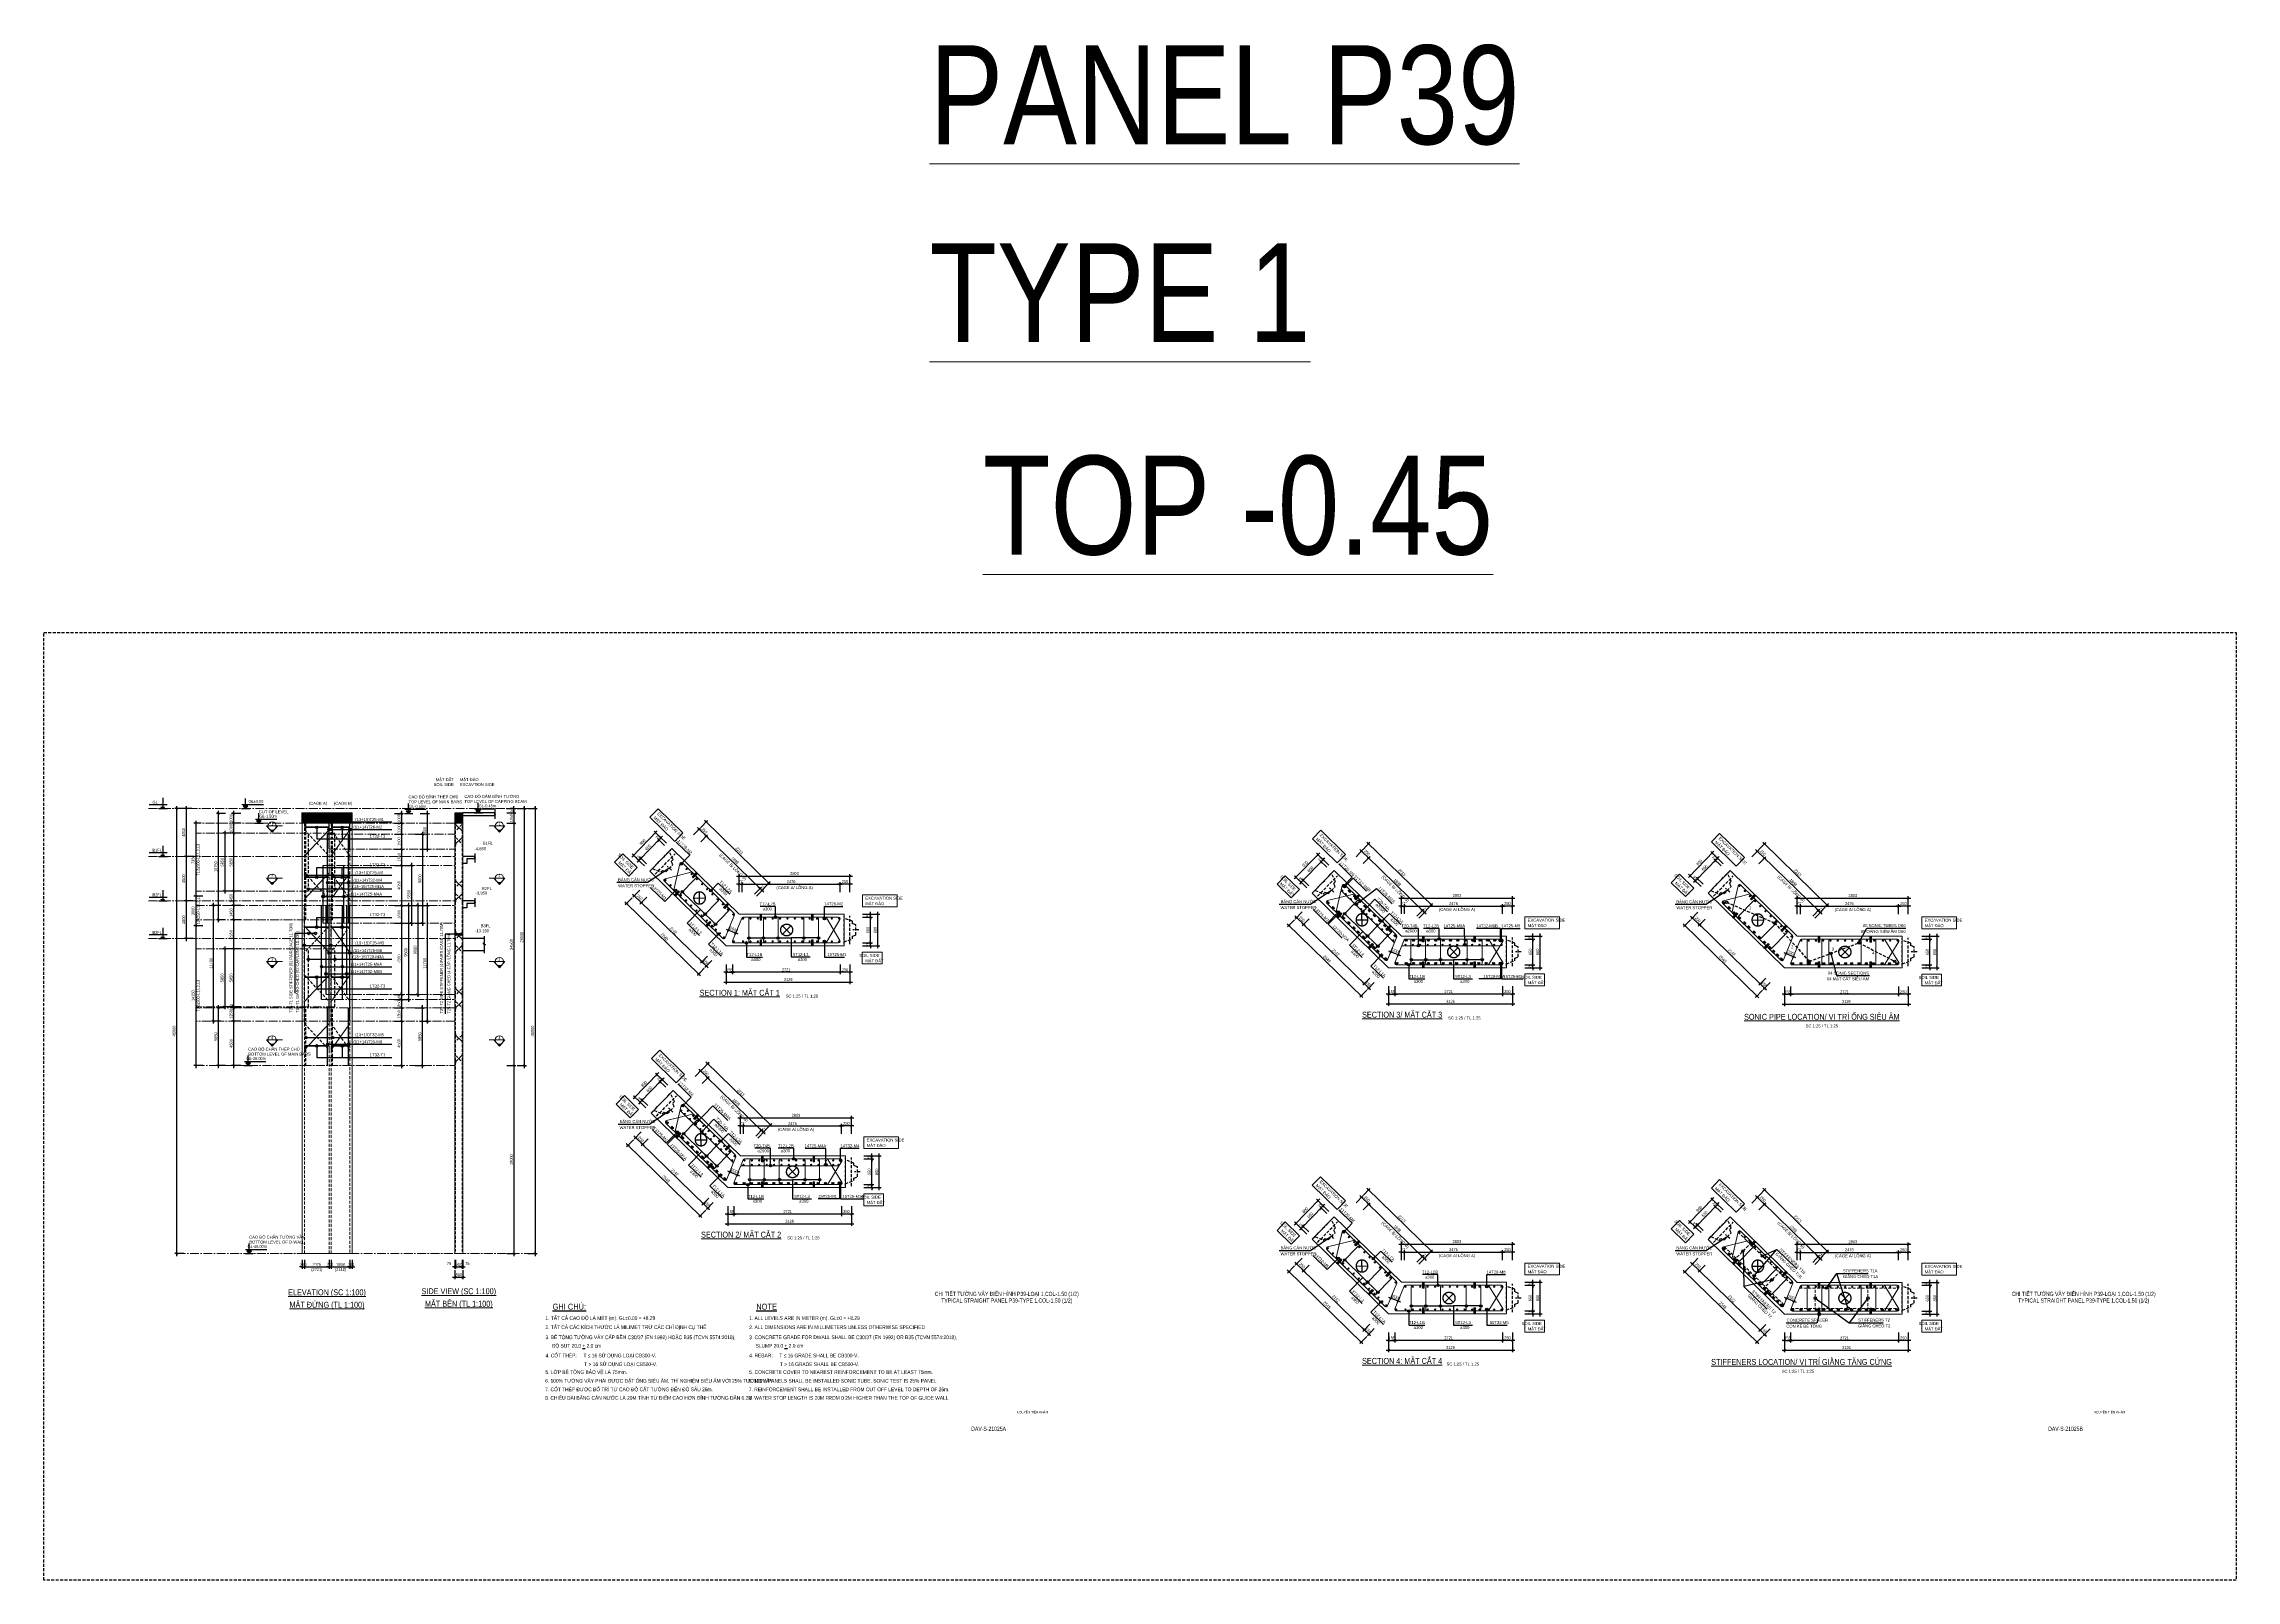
# Model space of a CAD drawing. Header units: millimetres. Extents: x 2611025 to 4139346, y -89870 to 101087.
# Drawn here: x 3686550 to 3908097, y -78018 to 77309 of the extents above; entities that cross this region are included whole.
import ezdxf
from ezdxf.enums import TextEntityAlignment as Align

# ---------------------------------------------------------------- set-up
doc = ezdxf.new("R2010")
doc.units = ezdxf.units.MM
doc.header["$LTSCALE"] = 1200
doc.header["$PDMODE"] = 35
for name, pattern in [('CENTER', [2, 1.25, -0.25, 0.25, -0.25]), ('CENTER2', [1.125, 0.75, -0.125, 0.125, -0.125]), ('CONTINOUS', [0]), ('DASHED', [19.05, 12.7, -6.35]), ('HIDDEN', [0.375, 0.25, -0.125])]:
    doc.linetypes.add(name, pattern=pattern)
for name, color, linetype, lineweight in [('015_Hidden', 8, 'Continuous', 13), ('1', 9, 'Continuous', 13), ('5', 5, 'Continuous', 13), ('BOUND', 3, 'Continuous', 20), ('C1CO', 4, 'Continuous', 35), ('CODE', 3, 'Continuous', 15), ('CWS', 8, 'HIDDEN', 9), ('ENOTE', 2, 'Continuous', 15), ('GRID', 74, 'CENTER', 15), ('Grid line', 160, 'CENTER2', 5), ('HIDE', 8, 'HIDDEN', 13), ('K-THUOC', 1, 'Continuous', 18), ('LEADER', 8, 'Continuous', 9), ('MCT', 6, 'Continuous', 20), ('PIPE60', 1, 'Continuous', 25), ('S-Beam - Cont', 60, 'Continuous', 25), ('S-Text-25-Viet-Hor', 71, 'Continuous', 13), ('T1CO', 4, 'Continuous', 20), ('T1HI', 4, 'HIDDEN', 13), ('T2CO', 4, 'Continuous', 30), ('T2HI', 4, 'HIDDEN', 13), ('TCHI', 4, 'HIDDEN', 30), ('TEXTEN', 3, 'Continuous', 13), ('TEXTMA', 2, 'Continuous', 13), ('TEXTVN', 2, 'Continuous', 20), ('TIE', 4, 'Continuous', 13)]:
    doc.layers.add(name, color=color, linetype=linetype, lineweight=lineweight)
for name, color, linetype in [('2', 3, 'Continuous'), ('CDC -TEXT KHUNG', 7, 'Continuous'), ('CDC.02.DIM', 1, 'Continuous'), ('CDC.04.HIDDEN', 8, 'HIDDEN'), ('CDC.06.TEXT', 2, 'Continuous'), ('CDC.10.HATCH', 251, 'Continuous'), ('CDC.11.NOTE', 8, 'Continuous'), ('CDC_06.TEXT', 2, 'Continuous'), ('MCSA', 5, 'HIDDEN'), ('MIE', 5, 'HIDDEN'), ('Q-Dim-line', 75, 'Continuous')]:
    doc.layers.add(name, color=color, linetype=linetype)
doc.styles.add('BIGTEXT', font='arial.ttf', dxfattribs={"width": 0.8})
doc.styles.add('DB_Arial', font='arial.ttf', dxfattribs={"width": 0.8})
doc.styles.add('KT CDC', font='arial.ttf', dxfattribs={"width": 0.85, "height": 200})
doc.styles.add('SMTEXT', font='arial.ttf', dxfattribs={"width": 0.75})
doc.styles.add('TEXTVN', font='VHELVCN.TTF', dxfattribs={"width": 0.8})
doc.dimstyles.new('BSV1-100', dxfattribs={"dimtxt": 300, "dimasz": 250, "dimexe": 200, "dimexo": 0, "dimgap": 108, "dimtad": 1, "dimdec": 0, "dimdsep": 46, "dimtxsty": 'SMTEXT', "dimblk": 'ARCHTICK', "dimcen": 100, "dimdle": 250, "dimclrd": 256, "dimclre": 256, "dimclrt": 1, "dimadec": 0, "dimazin": 0, "dimtfac": 1, "dimtdec": 0, "dimtix": 1, "dimtmove": 2, "dimatfit": 3, "dimfxl": 720, "dimfxlon": 1, "dimtolj": 1, "dimtzin": 0, "dimarcsym": 0})
doc.dimstyles.new('BSV25', dxfattribs={"dimtxt": 300, "dimasz": 250, "dimexe": 200, "dimexo": 0, "dimgap": 108, "dimtad": 1, "dimdec": 0, "dimlfac": 0.25, "dimdsep": 46, "dimtxsty": 'SMTEXT', "dimblk": 'ARCHTICK', "dimcen": 100, "dimdle": 250, "dimclrd": 256, "dimclre": 256, "dimclrt": 2, "dimadec": 0, "dimazin": 0, "dimtfac": 1, "dimtdec": 0, "dimtix": 1, "dimtmove": 2, "dimatfit": 3, "dimfxl": 800, "dimfxlon": 1, "dimtolj": 1, "dimtzin": 0, "dimarcsym": 0})

# ---------------------------------------------------------------- blocks, each defined once
blk = doc.blocks.new('mct1')
at = {"lineweight": 9}
h = blk.add_hatch(color=256, dxfattribs=at)
h.dxf.hatch_style = 1
h.paths.add_polyline_path([(-16, 0, 1), (16, 0, 1)])
blk.add_circle((0, 0), 16, dxfattribs=at)
blk = doc.blocks.new('_ArchTick')
at = {"color": 0, "linetype": 'ByBlock', "const_width": 0.15}
blk.add_lwpolyline([(-0.5, -0.5), (0.5, 0.5)], dxfattribs=at)
blk = doc.blocks.new('*D1222')
at = {"layer": 'Defpoints', "color": 0, "transparency": 16777216}
for p in [(3767619, -35131), (3770976, -35131), (3767619, -38331)]:
    blk.add_point(p, dxfattribs=at)
at = {"layer": 'K-THUOC', "lineweight": -2, "transparency": 16777216}
for p, q in [((3770176, -35131), (3771176, -35131)), ((3770976, -38581), (3770976, -34881)), ((3770176, -38331), (3771176, -38331))]:
    blk.add_line(p, q, dxfattribs=at)
at = {"layer": 'K-THUOC', "lineweight": -2, "transparency": 16777216, "xscale": 250, "yscale": 250, "zscale": 250}
for p, rotation in [((3770976, -35131), 90), ((3770976, -38331), 270)]:
    blk.add_blockref('_ArchTick', p, dxfattribs=dict(at, rotation=rotation))
at = {"layer": 'K-THUOC', "color": 2, "transparency": 16777216, "insert": (3770715, -36731), "char_height": 300, "attachment_point": 5, "rotation": 90, "style": 'SMTEXT'}
blk.add_mtext('\\A1;800', dxfattribs=at)
blk = doc.blocks.new('*D1223')
at = {"layer": 'Defpoints', "color": 0, "transparency": 16777216}
for p in [(3767619, -38031), (3767619, -38331), (3770226, -38031)]:
    blk.add_point(p, dxfattribs=at)
at = {"layer": 'K-THUOC', "lineweight": -2, "transparency": 16777216}
for p, q in [((3769426, -38031), (3770426, -38031)), ((3769426, -38331), (3770426, -38331)), ((3770226, -38031), (3770226, -37781)), ((3770226, -38331), (3770226, -38031)), ((3770226, -38331), (3770226, -38581))]:
    blk.add_line(p, q, dxfattribs=at)
at = {"layer": 'K-THUOC', "lineweight": -2, "transparency": 16777216, "xscale": 250, "yscale": 250, "zscale": 250}
for p, rotation in [((3770226, -38031), 270), ((3770226, -38331), 90)]:
    blk.add_blockref('_ArchTick', p, dxfattribs=dict(at, rotation=rotation))
at = {"layer": 'K-THUOC', "color": 2, "transparency": 16777216, "insert": (3769966, -38181), "char_height": 300, "attachment_point": 5, "rotation": 90, "style": 'SMTEXT'}
blk.add_mtext('\\A1;75', dxfattribs=at)
blk = doc.blocks.new('*D1224')
at = {"layer": 'Defpoints', "color": 0, "transparency": 16777216}
for p in [(3767619, -35431), (3770226, -35431), (3767619, -38031)]:
    blk.add_point(p, dxfattribs=at)
at = {"layer": 'K-THUOC', "lineweight": -2, "transparency": 16777216}
for p, q in [((3769426, -35431), (3770426, -35431)), ((3770226, -38281), (3770226, -35181)), ((3769426, -38031), (3770426, -38031))]:
    blk.add_line(p, q, dxfattribs=at)
at = {"layer": 'K-THUOC', "lineweight": -2, "transparency": 16777216, "xscale": 250, "yscale": 250, "zscale": 250}
for p, rotation in [((3770226, -35431), 90), ((3770226, -38031), 270)]:
    blk.add_blockref('_ArchTick', p, dxfattribs=dict(at, rotation=rotation))
at = {"layer": 'K-THUOC', "color": 2, "transparency": 16777216, "insert": (3769965, -36731), "char_height": 300, "attachment_point": 5, "rotation": 90, "style": 'SMTEXT'}
blk.add_mtext('\\A1;650', dxfattribs=at)
blk = doc.blocks.new('*D1225')
at = {"layer": 'Defpoints', "color": 0, "transparency": 16777216}
for p in [(3767619, -35131), (3767619, -35431), (3770226, -35131)]:
    blk.add_point(p, dxfattribs=at)
at = {"layer": 'K-THUOC', "lineweight": -2, "transparency": 16777216}
for p, q in [((3769426, -35131), (3770426, -35131)), ((3769426, -35431), (3770426, -35431)), ((3770226, -35131), (3770226, -34881)), ((3770226, -35431), (3770226, -35131)), ((3770226, -35431), (3770226, -35681))]:
    blk.add_line(p, q, dxfattribs=at)
at = {"layer": 'K-THUOC', "lineweight": -2, "transparency": 16777216, "xscale": 250, "yscale": 250, "zscale": 250}
for p, rotation in [((3770226, -35131), 270), ((3770226, -35431), 90)]:
    blk.add_blockref('_ArchTick', p, dxfattribs=dict(at, rotation=rotation))
at = {"layer": 'K-THUOC', "color": 2, "transparency": 16777216, "insert": (3769966, -35281), "char_height": 300, "attachment_point": 5, "rotation": 90, "style": 'SMTEXT'}
blk.add_mtext('\\A1;75', dxfattribs=at)
blk = doc.blocks.new('*D1226')
at = {"layer": 'Defpoints', "color": 0, "transparency": 16777216}
for p in [(3834416, -12896), (3837773, -12896), (3834416, -16096)]:
    blk.add_point(p, dxfattribs=at)
at = {"layer": 'K-THUOC', "lineweight": -2, "transparency": 16777216}
for p, q in [((3836973, -12896), (3837973, -12896)), ((3837773, -16346), (3837773, -12646)), ((3836973, -16096), (3837973, -16096))]:
    blk.add_line(p, q, dxfattribs=at)
at = {"layer": 'K-THUOC', "lineweight": -2, "transparency": 16777216, "xscale": 250, "yscale": 250, "zscale": 250}
for p, rotation in [((3837773, -12896), 90), ((3837773, -16096), 270)]:
    blk.add_blockref('_ArchTick', p, dxfattribs=dict(at, rotation=rotation))
at = {"layer": 'K-THUOC', "color": 2, "transparency": 16777216, "insert": (3837512, -14496), "char_height": 300, "attachment_point": 5, "rotation": 90, "style": 'SMTEXT'}
blk.add_mtext('\\A1;800', dxfattribs=at)
blk = doc.blocks.new('*D1227')
at = {"layer": 'Defpoints', "color": 0, "transparency": 16777216}
for p in [(3834416, -15796), (3834416, -16096), (3837023, -15796)]:
    blk.add_point(p, dxfattribs=at)
at = {"layer": 'K-THUOC', "lineweight": -2, "transparency": 16777216}
for p, q in [((3836223, -15796), (3837223, -15796)), ((3836223, -16096), (3837223, -16096)), ((3837023, -15796), (3837023, -15546)), ((3837023, -16096), (3837023, -15796)), ((3837023, -16096), (3837023, -16346))]:
    blk.add_line(p, q, dxfattribs=at)
at = {"layer": 'K-THUOC', "lineweight": -2, "transparency": 16777216, "xscale": 250, "yscale": 250, "zscale": 250}
for p, rotation in [((3837023, -15796), 270), ((3837023, -16096), 90)]:
    blk.add_blockref('_ArchTick', p, dxfattribs=dict(at, rotation=rotation))
at = {"layer": 'K-THUOC', "color": 2, "transparency": 16777216, "insert": (3836762, -15946), "char_height": 300, "attachment_point": 5, "rotation": 90, "style": 'SMTEXT'}
blk.add_mtext('\\A1;75', dxfattribs=at)
blk = doc.blocks.new('*D1228')
at = {"layer": 'Defpoints', "color": 0, "transparency": 16777216}
for p in [(3834416, -13196), (3837023, -13196), (3834416, -15796)]:
    blk.add_point(p, dxfattribs=at)
at = {"layer": 'K-THUOC', "lineweight": -2, "transparency": 16777216}
for p, q in [((3836223, -13196), (3837223, -13196)), ((3837023, -16046), (3837023, -12946)), ((3836223, -15796), (3837223, -15796))]:
    blk.add_line(p, q, dxfattribs=at)
at = {"layer": 'K-THUOC', "lineweight": -2, "transparency": 16777216, "xscale": 250, "yscale": 250, "zscale": 250}
for p, rotation in [((3837023, -13196), 90), ((3837023, -15796), 270)]:
    blk.add_blockref('_ArchTick', p, dxfattribs=dict(at, rotation=rotation))
at = {"layer": 'K-THUOC', "color": 2, "transparency": 16777216, "insert": (3836762, -14496), "char_height": 300, "attachment_point": 5, "rotation": 90, "style": 'SMTEXT'}
blk.add_mtext('\\A1;650', dxfattribs=at)
blk = doc.blocks.new('*D1229')
at = {"layer": 'Defpoints', "color": 0, "transparency": 16777216}
for p in [(3834416, -12896), (3834416, -13196), (3837023, -12896)]:
    blk.add_point(p, dxfattribs=at)
at = {"layer": 'K-THUOC', "lineweight": -2, "transparency": 16777216}
for p, q in [((3836223, -12896), (3837223, -12896)), ((3836223, -13196), (3837223, -13196)), ((3837023, -12896), (3837023, -12646)), ((3837023, -13196), (3837023, -12896)), ((3837023, -13196), (3837023, -13446))]:
    blk.add_line(p, q, dxfattribs=at)
at = {"layer": 'K-THUOC', "lineweight": -2, "transparency": 16777216, "xscale": 250, "yscale": 250, "zscale": 250}
for p, rotation in [((3837023, -12896), 270), ((3837023, -13196), 90)]:
    blk.add_blockref('_ArchTick', p, dxfattribs=dict(at, rotation=rotation))
at = {"layer": 'K-THUOC', "color": 2, "transparency": 16777216, "insert": (3836762, -13046), "char_height": 300, "attachment_point": 5, "rotation": 90, "style": 'SMTEXT'}
blk.add_mtext('\\A1;75', dxfattribs=at)
blk = doc.blocks.new('*D1230')
at = {"layer": 'Defpoints', "color": 0, "transparency": 16777216}
for p in [(3815306, -4651), (3817118, -6420), (3814883, -8710)]:
    blk.add_point(p, dxfattribs=at)
at = {"layer": 'K-THUOC', "lineweight": -2, "transparency": 16777216}
for p, q in [((3812897, -7120), (3815481, -4472)), ((3815879, -5210), (3815163, -4511)), ((3813644, -7500), (3812928, -6802))]:
    blk.add_line(p, q, dxfattribs=at)
at = {"layer": 'K-THUOC', "lineweight": -2, "transparency": 16777216, "xscale": 250, "yscale": 250, "zscale": 250}
for p, rotation in [((3815306, -4651), 45.69869439373893), ((3813071, -6941), 225.6986943937389)]:
    blk.add_blockref('_ArchTick', p, dxfattribs=dict(at, rotation=rotation))
at = {"layer": 'K-THUOC', "color": 2, "transparency": 16777216, "insert": (3814002, -5614), "char_height": 300, "attachment_point": 5, "rotation": 45.69869, "style": 'SMTEXT'}
blk.add_mtext('\\A1;800', dxfattribs=at)
blk = doc.blocks.new('*D1231')
at = {"layer": 'Defpoints', "color": 0, "transparency": 16777216}
for p in [(3813817, -7250), (3814883, -8710), (3815093, -8495)]:
    blk.add_point(p, dxfattribs=at)
at = {"layer": 'K-THUOC', "lineweight": -2, "transparency": 16777216}
for p, q in [((3813608, -7465), (3813433, -7644)), ((3814180, -8024), (3813465, -7325)), ((3813608, -7465), (3813817, -7250)), ((3814390, -7809), (3813674, -7111)), ((3813817, -7250), (3813992, -7072))]:
    blk.add_line(p, q, dxfattribs=at)
at = {"layer": 'K-THUOC', "lineweight": -2, "transparency": 16777216, "xscale": 250, "yscale": 250, "zscale": 250}
for p, rotation in [((3813608, -7465), 45.69869439373893), ((3813817, -7250), 225.6986943937389)]:
    blk.add_blockref('_ArchTick', p, dxfattribs=dict(at, rotation=rotation))
at = {"layer": 'K-THUOC', "color": 2, "transparency": 16777216, "insert": (3813526, -7176), "char_height": 300, "attachment_point": 5, "rotation": 45.69869, "style": 'SMTEXT'}
blk.add_mtext('\\A1;75', dxfattribs=at)
blk = doc.blocks.new('*D1232')
at = {"layer": 'Defpoints', "color": 0, "transparency": 16777216}
for p in [(3815633, -5390), (3816909, -6635), (3815093, -8495)]:
    blk.add_point(p, dxfattribs=at)
at = {"layer": 'K-THUOC', "lineweight": -2, "transparency": 16777216}
for p, q in [((3813643, -7429), (3815808, -5211)), ((3816206, -5948), (3815490, -5250)), ((3814390, -7809), (3813674, -7111))]:
    blk.add_line(p, q, dxfattribs=at)
at = {"layer": 'K-THUOC', "lineweight": -2, "transparency": 16777216, "xscale": 250, "yscale": 250, "zscale": 250}
for p, rotation in [((3815633, -5390), 45.69869439373893), ((3813817, -7250), 225.6986943937389)]:
    blk.add_blockref('_ArchTick', p, dxfattribs=dict(at, rotation=rotation))
at = {"layer": 'K-THUOC', "color": 2, "transparency": 16777216, "insert": (3814538, -6138), "char_height": 300, "attachment_point": 5, "rotation": 45.69869, "style": 'SMTEXT'}
blk.add_mtext('\\A1;650', dxfattribs=at)
blk = doc.blocks.new('*D1233')
at = {"layer": 'Defpoints', "color": 0, "transparency": 16777216}
for p in [(3815843, -5175), (3816909, -6635), (3817118, -6420)]:
    blk.add_point(p, dxfattribs=at)
at = {"layer": 'K-THUOC', "lineweight": -2, "transparency": 16777216}
for p, q in [((3815633, -5390), (3815459, -5569)), ((3816206, -5948), (3815490, -5250)), ((3815633, -5390), (3815843, -5175)), ((3816415, -5734), (3815700, -5035)), ((3815843, -5175), (3816017, -4996))]:
    blk.add_line(p, q, dxfattribs=at)
at = {"layer": 'K-THUOC', "lineweight": -2, "transparency": 16777216, "xscale": 250, "yscale": 250, "zscale": 250}
for p, rotation in [((3815633, -5390), 45.69869439373893), ((3815843, -5175), 225.6986943937389)]:
    blk.add_blockref('_ArchTick', p, dxfattribs=dict(at, rotation=rotation))
at = {"layer": 'K-THUOC', "color": 2, "transparency": 16777216, "insert": (3815552, -5100), "char_height": 300, "attachment_point": 5, "rotation": 45.69869, "style": 'SMTEXT'}
blk.add_mtext('\\A1;75', dxfattribs=at)
blk = doc.blocks.new('*D1234')
at = {"layer": 'Defpoints', "color": 0, "transparency": 16777216}
for p in [(3874418, -12908), (3877894, -12908), (3874418, -16108)]:
    blk.add_point(p, dxfattribs=at)
at = {"layer": 'K-THUOC', "lineweight": -2, "transparency": 16777216}
for p, q in [((3877094, -12908), (3878094, -12908)), ((3877894, -16358), (3877894, -12658)), ((3877094, -16108), (3878094, -16108))]:
    blk.add_line(p, q, dxfattribs=at)
at = {"layer": 'K-THUOC', "lineweight": -2, "transparency": 16777216, "xscale": 250, "yscale": 250, "zscale": 250}
for p, rotation in [((3877894, -12908), 90), ((3877894, -16108), 270)]:
    blk.add_blockref('_ArchTick', p, dxfattribs=dict(at, rotation=rotation))
at = {"layer": 'K-THUOC', "color": 2, "transparency": 16777216, "insert": (3877633, -14508), "char_height": 300, "attachment_point": 5, "rotation": 90, "style": 'SMTEXT'}
blk.add_mtext('\\A1;800', dxfattribs=at)
blk = doc.blocks.new('*D1235')
at = {"layer": 'Defpoints', "color": 0, "transparency": 16777216}
for p in [(3874418, -15808), (3874418, -16108), (3877144, -15808)]:
    blk.add_point(p, dxfattribs=at)
at = {"layer": 'K-THUOC', "lineweight": -2, "transparency": 16777216}
for p, q in [((3876344, -15808), (3877344, -15808)), ((3876344, -16108), (3877344, -16108)), ((3877144, -15808), (3877144, -15558)), ((3877144, -16108), (3877144, -15808)), ((3877144, -16108), (3877144, -16358))]:
    blk.add_line(p, q, dxfattribs=at)
at = {"layer": 'K-THUOC', "lineweight": -2, "transparency": 16777216, "xscale": 250, "yscale": 250, "zscale": 250}
for p, rotation in [((3877144, -15808), 270), ((3877144, -16108), 90)]:
    blk.add_blockref('_ArchTick', p, dxfattribs=dict(at, rotation=rotation))
at = {"layer": 'K-THUOC', "color": 2, "transparency": 16777216, "insert": (3876884, -15958), "char_height": 300, "attachment_point": 5, "rotation": 90, "style": 'SMTEXT'}
blk.add_mtext('\\A1;75', dxfattribs=at)
blk = doc.blocks.new('*D1236')
at = {"layer": 'Defpoints', "color": 0, "transparency": 16777216}
for p in [(3874418, -13208), (3877144, -13208), (3874418, -15808)]:
    blk.add_point(p, dxfattribs=at)
at = {"layer": 'K-THUOC', "lineweight": -2, "transparency": 16777216}
for p, q in [((3876344, -13208), (3877344, -13208)), ((3877144, -16058), (3877144, -12958)), ((3876344, -15808), (3877344, -15808))]:
    blk.add_line(p, q, dxfattribs=at)
at = {"layer": 'K-THUOC', "lineweight": -2, "transparency": 16777216, "xscale": 250, "yscale": 250, "zscale": 250}
for p, rotation in [((3877144, -13208), 90), ((3877144, -15808), 270)]:
    blk.add_blockref('_ArchTick', p, dxfattribs=dict(at, rotation=rotation))
at = {"layer": 'K-THUOC', "color": 2, "transparency": 16777216, "insert": (3876883, -14508), "char_height": 300, "attachment_point": 5, "rotation": 90, "style": 'SMTEXT'}
blk.add_mtext('\\A1;650', dxfattribs=at)
blk = doc.blocks.new('*D1237')
at = {"layer": 'Defpoints', "color": 0, "transparency": 16777216}
for p in [(3874418, -12908), (3874418, -13208), (3877144, -12908)]:
    blk.add_point(p, dxfattribs=at)
at = {"layer": 'K-THUOC', "lineweight": -2, "transparency": 16777216}
for p, q in [((3876344, -12908), (3877344, -12908)), ((3876344, -13208), (3877344, -13208)), ((3877144, -12908), (3877144, -12658)), ((3877144, -13208), (3877144, -12908)), ((3877144, -13208), (3877144, -13458))]:
    blk.add_line(p, q, dxfattribs=at)
at = {"layer": 'K-THUOC', "lineweight": -2, "transparency": 16777216, "xscale": 250, "yscale": 250, "zscale": 250}
for p, rotation in [((3877144, -12908), 270), ((3877144, -13208), 90)]:
    blk.add_blockref('_ArchTick', p, dxfattribs=dict(at, rotation=rotation))
at = {"layer": 'K-THUOC', "color": 2, "transparency": 16777216, "insert": (3876884, -13058), "char_height": 300, "attachment_point": 5, "rotation": 90, "style": 'SMTEXT'}
blk.add_mtext('\\A1;75', dxfattribs=at)
blk = doc.blocks.new('*D1238')
at = {"layer": 'Defpoints', "color": 0, "transparency": 16777216}
for p in [(3855145, -4504), (3856958, -6273), (3854723, -8563)]:
    blk.add_point(p, dxfattribs=at)
at = {"layer": 'K-THUOC', "lineweight": -2, "transparency": 16777216}
for p, q in [((3852736, -6973), (3855320, -4325)), ((3855718, -5063), (3855002, -4364)), ((3853483, -7353), (3852767, -6654))]:
    blk.add_line(p, q, dxfattribs=at)
at = {"layer": 'K-THUOC', "lineweight": -2, "transparency": 16777216, "xscale": 250, "yscale": 250, "zscale": 250}
for p, rotation in [((3855145, -4504), 45.69869439373893), ((3852910, -6794), 225.6986943937389)]:
    blk.add_blockref('_ArchTick', p, dxfattribs=dict(at, rotation=rotation))
at = {"layer": 'K-THUOC', "color": 2, "transparency": 16777216, "insert": (3853841, -5467), "char_height": 300, "attachment_point": 5, "rotation": 45.69869, "style": 'SMTEXT'}
blk.add_mtext('\\A1;800', dxfattribs=at)
blk = doc.blocks.new('*D1239')
at = {"layer": 'Defpoints', "color": 0, "transparency": 16777216}
for p in [(3853657, -7103), (3854723, -8563), (3854932, -8348)]:
    blk.add_point(p, dxfattribs=at)
at = {"layer": 'K-THUOC', "lineweight": -2, "transparency": 16777216}
for p, q in [((3853447, -7318), (3853272, -7497)), ((3854020, -7877), (3853304, -7178)), ((3853447, -7318), (3853657, -7103)), ((3854229, -7662), (3853513, -6964)), ((3853657, -7103), (3853831, -6924))]:
    blk.add_line(p, q, dxfattribs=at)
at = {"layer": 'K-THUOC', "lineweight": -2, "transparency": 16777216, "xscale": 250, "yscale": 250, "zscale": 250}
for p, rotation in [((3853447, -7318), 45.69869439373893), ((3853657, -7103), 225.6986943937389)]:
    blk.add_blockref('_ArchTick', p, dxfattribs=dict(at, rotation=rotation))
at = {"layer": 'K-THUOC', "color": 2, "transparency": 16777216, "insert": (3853365, -7029), "char_height": 300, "attachment_point": 5, "rotation": 45.69869, "style": 'SMTEXT'}
blk.add_mtext('\\A1;75', dxfattribs=at)
blk = doc.blocks.new('*D1240')
at = {"layer": 'Defpoints', "color": 0, "transparency": 16777216}
for p in [(3855473, -5242), (3856748, -6487), (3854932, -8348)]:
    blk.add_point(p, dxfattribs=at)
at = {"layer": 'K-THUOC', "lineweight": -2, "transparency": 16777216}
for p, q in [((3853482, -7282), (3855647, -5064)), ((3856045, -5801), (3855329, -5103)), ((3854229, -7662), (3853513, -6964))]:
    blk.add_line(p, q, dxfattribs=at)
at = {"layer": 'K-THUOC', "lineweight": -2, "transparency": 16777216, "xscale": 250, "yscale": 250, "zscale": 250}
for p, rotation in [((3855473, -5242), 45.69869439373893), ((3853657, -7103), 225.6986943937389)]:
    blk.add_blockref('_ArchTick', p, dxfattribs=dict(at, rotation=rotation))
at = {"layer": 'K-THUOC', "color": 2, "transparency": 16777216, "insert": (3854378, -5990), "char_height": 300, "attachment_point": 5, "rotation": 45.69869, "style": 'SMTEXT'}
blk.add_mtext('\\A1;650', dxfattribs=at)
blk = doc.blocks.new('*D1241')
at = {"layer": 'Defpoints', "color": 0, "transparency": 16777216}
for p in [(3855682, -5028), (3856748, -6487), (3856958, -6273)]:
    blk.add_point(p, dxfattribs=at)
at = {"layer": 'K-THUOC', "lineweight": -2, "transparency": 16777216}
for p, q in [((3855473, -5242), (3855298, -5421)), ((3856045, -5801), (3855329, -5103)), ((3855473, -5242), (3855682, -5028)), ((3856255, -5587), (3855539, -4888)), ((3855682, -5028), (3855857, -4849))]:
    blk.add_line(p, q, dxfattribs=at)
at = {"layer": 'K-THUOC', "lineweight": -2, "transparency": 16777216, "xscale": 250, "yscale": 250, "zscale": 250}
for p, rotation in [((3855473, -5242), 45.69869439373893), ((3855682, -5028), 225.6986943937389)]:
    blk.add_blockref('_ArchTick', p, dxfattribs=dict(at, rotation=rotation))
at = {"layer": 'K-THUOC', "color": 2, "transparency": 16777216, "insert": (3855391, -4953), "char_height": 300, "attachment_point": 5, "rotation": 45.69869, "style": 'SMTEXT'}
blk.add_mtext('\\A1;75', dxfattribs=at)
blk = doc.blocks.new('*D1242')
at = {"layer": 'Defpoints', "color": 0, "transparency": 16777216}
for p in [(3876394, -47908), (3877894, -47908), (3876394, -51108)]:
    blk.add_point(p, dxfattribs=at)
at = {"layer": 'K-THUOC', "lineweight": -2, "transparency": 16777216}
for p, q in [((3877094, -47908), (3878094, -47908)), ((3877894, -51358), (3877894, -47658)), ((3877094, -51108), (3878094, -51108))]:
    blk.add_line(p, q, dxfattribs=at)
at = {"layer": 'K-THUOC', "lineweight": -2, "transparency": 16777216, "xscale": 250, "yscale": 250, "zscale": 250}
for p, rotation in [((3877894, -47908), 90), ((3877894, -51108), 270)]:
    blk.add_blockref('_ArchTick', p, dxfattribs=dict(at, rotation=rotation))
at = {"layer": 'K-THUOC', "color": 2, "transparency": 16777216, "insert": (3877633, -49508), "char_height": 300, "attachment_point": 5, "rotation": 90, "style": 'SMTEXT'}
blk.add_mtext('\\A1;800', dxfattribs=at)
blk = doc.blocks.new('*D1243')
at = {"layer": 'Defpoints', "color": 0, "transparency": 16777216}
for p in [(3876394, -50808), (3877144, -50808), (3876036, -51108)]:
    blk.add_point(p, dxfattribs=at)
at = {"layer": 'K-THUOC', "lineweight": -2, "transparency": 16777216}
for p, q in [((3876394, -50808), (3877344, -50808)), ((3877144, -50808), (3877144, -50558)), ((3877144, -51108), (3877144, -50808)), ((3876344, -51108), (3877344, -51108)), ((3877144, -51108), (3877144, -51358))]:
    blk.add_line(p, q, dxfattribs=at)
at = {"layer": 'K-THUOC', "lineweight": -2, "transparency": 16777216, "xscale": 250, "yscale": 250, "zscale": 250}
for p, rotation in [((3877144, -50808), 270), ((3877144, -51108), 90)]:
    blk.add_blockref('_ArchTick', p, dxfattribs=dict(at, rotation=rotation))
at = {"layer": 'K-THUOC', "color": 2, "transparency": 16777216, "insert": (3876884, -50958), "char_height": 300, "attachment_point": 5, "rotation": 90, "style": 'SMTEXT'}
blk.add_mtext('\\A1;75', dxfattribs=at)
blk = doc.blocks.new('*D1244')
at = {"layer": 'Defpoints', "color": 0, "transparency": 16777216}
for p in [(3876036, -48208), (3877144, -48208), (3876036, -50808)]:
    blk.add_point(p, dxfattribs=at)
at = {"layer": 'K-THUOC', "lineweight": -2, "transparency": 16777216}
for p, q in [((3876344, -48208), (3877344, -48208)), ((3877144, -51058), (3877144, -47958)), ((3876344, -50808), (3877344, -50808))]:
    blk.add_line(p, q, dxfattribs=at)
at = {"layer": 'K-THUOC', "lineweight": -2, "transparency": 16777216, "xscale": 250, "yscale": 250, "zscale": 250}
for p, rotation in [((3877144, -48208), 90), ((3877144, -50808), 270)]:
    blk.add_blockref('_ArchTick', p, dxfattribs=dict(at, rotation=rotation))
at = {"layer": 'K-THUOC', "color": 2, "transparency": 16777216, "insert": (3876883, -49508), "char_height": 300, "attachment_point": 5, "rotation": 90, "style": 'SMTEXT'}
blk.add_mtext('\\A1;650', dxfattribs=at)
blk = doc.blocks.new('*D1245')
at = {"layer": 'Defpoints', "color": 0, "transparency": 16777216}
for p in [(3876036, -47908), (3876036, -48208), (3877144, -47908)]:
    blk.add_point(p, dxfattribs=at)
at = {"layer": 'K-THUOC', "lineweight": -2, "transparency": 16777216}
for p, q in [((3876344, -47908), (3877344, -47908)), ((3876344, -48208), (3877344, -48208)), ((3877144, -47908), (3877144, -47658)), ((3877144, -48208), (3877144, -47908)), ((3877144, -48208), (3877144, -48458))]:
    blk.add_line(p, q, dxfattribs=at)
at = {"layer": 'K-THUOC', "lineweight": -2, "transparency": 16777216, "xscale": 250, "yscale": 250, "zscale": 250}
for p, rotation in [((3877144, -47908), 270), ((3877144, -48208), 90)]:
    blk.add_blockref('_ArchTick', p, dxfattribs=dict(at, rotation=rotation))
at = {"layer": 'K-THUOC', "color": 2, "transparency": 16777216, "insert": (3876884, -48058), "char_height": 300, "attachment_point": 5, "rotation": 90, "style": 'SMTEXT'}
blk.add_mtext('\\A1;75', dxfattribs=at)
blk = doc.blocks.new('*D1246')
at = {"layer": 'Defpoints', "color": 0, "transparency": 16777216}
for p in [(3855145, -39504), (3856219, -40552), (3853984, -42842)]:
    blk.add_point(p, dxfattribs=at)
at = {"layer": 'K-THUOC', "lineweight": -2, "transparency": 16777216}
for p, q in [((3852736, -41973), (3855320, -39325)), ((3855718, -40063), (3855002, -39364)), ((3853483, -42353), (3852767, -41654))]:
    blk.add_line(p, q, dxfattribs=at)
at = {"layer": 'K-THUOC', "lineweight": -2, "transparency": 16777216, "xscale": 250, "yscale": 250, "zscale": 250}
for p, rotation in [((3855145, -39504), 45.69869439373893), ((3852910, -41794), 225.6986943937389)]:
    blk.add_blockref('_ArchTick', p, dxfattribs=dict(at, rotation=rotation))
at = {"layer": 'K-THUOC', "color": 2, "transparency": 16777216, "insert": (3853841, -40467), "char_height": 300, "attachment_point": 5, "rotation": 45.69869, "style": 'SMTEXT'}
blk.add_mtext('\\A1;800', dxfattribs=at)
blk = doc.blocks.new('*D1247')
at = {"layer": 'Defpoints', "color": 0, "transparency": 16777216}
for p in [(3853657, -42103), (3854193, -42627), (3854240, -43092)]:
    blk.add_point(p, dxfattribs=at)
at = {"layer": 'K-THUOC', "lineweight": -2, "transparency": 16777216}
for p, q in [((3854193, -42627), (3853513, -41964)), ((3853657, -42103), (3853831, -41924)), ((3853447, -42318), (3853272, -42497)), ((3854020, -42877), (3853304, -42178)), ((3853447, -42318), (3853657, -42103))]:
    blk.add_line(p, q, dxfattribs=at)
at = {"layer": 'K-THUOC', "lineweight": -2, "transparency": 16777216, "xscale": 250, "yscale": 250, "zscale": 250}
for p, rotation in [((3853657, -42103), 225.6986943937389), ((3853447, -42318), 45.69869439373893)]:
    blk.add_blockref('_ArchTick', p, dxfattribs=dict(at, rotation=rotation))
at = {"layer": 'K-THUOC', "color": 2, "transparency": 16777216, "insert": (3853365, -42029), "char_height": 300, "attachment_point": 5, "rotation": 45.69869, "style": 'SMTEXT'}
blk.add_mtext('\\A1;75', dxfattribs=at)
blk = doc.blocks.new('*D1248')
at = {"layer": 'Defpoints', "color": 0, "transparency": 16777216}
for p in [(3855473, -40242), (3856266, -41016), (3854450, -42877)]:
    blk.add_point(p, dxfattribs=at)
at = {"layer": 'K-THUOC', "lineweight": -2, "transparency": 16777216}
for p, q in [((3853482, -42282), (3855647, -40064)), ((3854229, -42662), (3853513, -41964)), ((3856045, -40801), (3855329, -40103))]:
    blk.add_line(p, q, dxfattribs=at)
at = {"layer": 'K-THUOC', "lineweight": -2, "transparency": 16777216, "xscale": 250, "yscale": 250, "zscale": 250}
for p, rotation in [((3853657, -42103), 225.6986943937389), ((3855473, -40242), 45.69869439373893)]:
    blk.add_blockref('_ArchTick', p, dxfattribs=dict(at, rotation=rotation))
at = {"layer": 'K-THUOC', "color": 2, "transparency": 16777216, "insert": (3854378, -40990), "char_height": 300, "attachment_point": 5, "rotation": 45.69869, "style": 'SMTEXT'}
blk.add_mtext('\\A1;650', dxfattribs=at)
blk = doc.blocks.new('*D1249')
at = {"layer": 'Defpoints', "color": 0, "transparency": 16777216}
for p in [(3855682, -40028), (3856266, -41016), (3856475, -40802)]:
    blk.add_point(p, dxfattribs=at)
at = {"layer": 'K-THUOC', "lineweight": -2, "transparency": 16777216}
for p, q in [((3855682, -40028), (3855857, -39849)), ((3855473, -40242), (3855298, -40421)), ((3856045, -40801), (3855329, -40103)), ((3855473, -40242), (3855682, -40028)), ((3856255, -40587), (3855539, -39888))]:
    blk.add_line(p, q, dxfattribs=at)
at = {"layer": 'K-THUOC', "lineweight": -2, "transparency": 16777216, "xscale": 250, "yscale": 250, "zscale": 250}
for p, rotation in [((3855682, -40028), 225.6986943937389), ((3855473, -40242), 45.69869439373893)]:
    blk.add_blockref('_ArchTick', p, dxfattribs=dict(at, rotation=rotation))
at = {"layer": 'K-THUOC', "color": 2, "transparency": 16777216, "insert": (3855391, -39953), "char_height": 300, "attachment_point": 5, "rotation": 45.69869, "style": 'SMTEXT'}
blk.add_mtext('\\A1;75', dxfattribs=at)
blk = doc.blocks.new('sp')
at = {"layer": '5', "lineweight": 20}
h = blk.add_hatch(dxfattribs=at)
h.set_pattern_fill('ANSI31', color=256, scale=500)
h.set_pattern_definition([(45, (0, 0), (-44.194, 44.194), [])])
h.paths.add_polyline_path([(80, 300), (-80, 300), (-80, -300), (80, -300)])
blk.add_lwpolyline([(-80, -300), (80, -300), (80, 300), (-80, 300)], close=True, dxfattribs=at)
blk = doc.blocks.new('*D1250')
at = {"layer": 'Defpoints', "color": 0, "transparency": 16777216}
for p in [(3748510, -26886), (3750322, -28655), (3748087, -30945)]:
    blk.add_point(p, dxfattribs=at)
at = {"layer": 'K-THUOC', "lineweight": -2, "transparency": 16777216}
for p, q in [((3746100, -29355), (3748684, -26707)), ((3749082, -27445), (3748367, -26747)), ((3746847, -29735), (3746132, -29037))]:
    blk.add_line(p, q, dxfattribs=at)
at = {"layer": 'K-THUOC', "lineweight": -2, "transparency": 16777216, "xscale": 250, "yscale": 250, "zscale": 250}
for p, rotation in [((3748510, -26886), 45.69869439373726), ((3746275, -29177), 225.6986943937373)]:
    blk.add_blockref('_ArchTick', p, dxfattribs=dict(at, rotation=rotation))
at = {"layer": 'K-THUOC', "color": 2, "transparency": 16777216, "insert": (3747205, -27849), "char_height": 300, "attachment_point": 5, "rotation": 45.69869, "style": 'SMTEXT'}
blk.add_mtext('\\A1;800', dxfattribs=at)
blk = doc.blocks.new('*D1251')
at = {"layer": 'Defpoints', "color": 0, "transparency": 16777216}
for p in [(3747021, -29486), (3748087, -30945), (3748297, -30730)]:
    blk.add_point(p, dxfattribs=at)
at = {"layer": 'K-THUOC', "lineweight": -2, "transparency": 16777216}
for p, q in [((3746811, -29700), (3746637, -29879)), ((3747384, -30259), (3746668, -29561)), ((3746811, -29700), (3747021, -29486)), ((3747594, -30044), (3746878, -29346)), ((3747021, -29486), (3747196, -29307))]:
    blk.add_line(p, q, dxfattribs=at)
at = {"layer": 'K-THUOC', "lineweight": -2, "transparency": 16777216, "xscale": 250, "yscale": 250, "zscale": 250}
for p, rotation in [((3746811, -29700), 45.69869439373724), ((3747021, -29486), 225.6986943937373)]:
    blk.add_blockref('_ArchTick', p, dxfattribs=dict(at, rotation=rotation))
at = {"layer": 'K-THUOC', "color": 2, "transparency": 16777216, "insert": (3746730, -29411), "char_height": 300, "attachment_point": 5, "rotation": 45.69869, "style": 'SMTEXT'}
blk.add_mtext('\\A1;75', dxfattribs=at)
blk = doc.blocks.new('*D1252')
at = {"layer": 'Defpoints', "color": 0, "transparency": 16777216}
for p in [(3748837, -27625), (3748297, -30730), (3750112, -28870)]:
    blk.add_point(p, dxfattribs=at)
at = {"layer": 'K-THUOC', "lineweight": -2, "transparency": 16777216}
for p, q in [((3746846, -29665), (3749012, -27446)), ((3749409, -28184), (3748694, -27485)), ((3747594, -30044), (3746878, -29346))]:
    blk.add_line(p, q, dxfattribs=at)
at = {"layer": 'K-THUOC', "lineweight": -2, "transparency": 16777216, "xscale": 250, "yscale": 250, "zscale": 250}
for p, rotation in [((3748837, -27625), 45.69869439373726), ((3747021, -29486), 225.6986943937373)]:
    blk.add_blockref('_ArchTick', p, dxfattribs=dict(at, rotation=rotation))
at = {"layer": 'K-THUOC', "color": 2, "transparency": 16777216, "insert": (3747742, -28373), "char_height": 300, "attachment_point": 5, "rotation": 45.69869, "style": 'SMTEXT'}
blk.add_mtext('\\A1;650', dxfattribs=at)
blk = doc.blocks.new('*D1253')
at = {"layer": 'Defpoints', "color": 0, "transparency": 16777216}
for p in [(3749046, -27410), (3750322, -28655), (3750112, -28870)]:
    blk.add_point(p, dxfattribs=at)
at = {"layer": 'K-THUOC', "lineweight": -2, "transparency": 16777216}
for p, q in [((3748837, -27625), (3748662, -27804)), ((3749409, -28184), (3748694, -27485)), ((3748837, -27625), (3749046, -27410)), ((3749619, -27969), (3748903, -27271)), ((3749046, -27410), (3749221, -27231))]:
    blk.add_line(p, q, dxfattribs=at)
at = {"layer": 'K-THUOC', "lineweight": -2, "transparency": 16777216, "xscale": 250, "yscale": 250, "zscale": 250}
for p, rotation in [((3748837, -27625), 45.69869439373724), ((3749046, -27410), 225.6986943937373)]:
    blk.add_blockref('_ArchTick', p, dxfattribs=dict(at, rotation=rotation))
at = {"layer": 'K-THUOC', "color": 2, "transparency": 16777216, "insert": (3748755, -27336), "char_height": 300, "attachment_point": 5, "rotation": 45.69869, "style": 'SMTEXT'}
blk.add_mtext('\\A1;75', dxfattribs=at)
blk = doc.blocks.new('tremie')
at = {"layer": 'MIE', "color": 74, "ltscale": 1000}
for p, q in [((424, -424), (-424, 424)), ((424, 424), (-424, -424))]:
    blk.add_line(p, q, dxfattribs=at)
at = {"layer": 'MIE', "ltscale": 500}
blk.add_circle((0, 0), 600, dxfattribs=at)
blk = doc.blocks.new('*D1254')
at = {"layer": 'Defpoints', "color": 0, "transparency": 16777216}
for p in [(3822820, -14123), (3823412, -14783), (3823559, -14428)]:
    blk.add_point(p, dxfattribs=at)
at = {"layer": 'K-THUOC', "lineweight": -2, "transparency": 16777216}
for p, q in [((3822442, -14383), (3823643, -14879)), ((3822820, -14123), (3822597, -14663)), ((3823559, -14428), (3823335, -14968))]:
    blk.add_line(p, q, dxfattribs=at)
at = {"layer": 'K-THUOC', "lineweight": -2, "transparency": 16777216, "xscale": 250, "yscale": 250, "zscale": 250}
for p, rotation in [((3822673, -14478), 157.5409148635427), ((3823412, -14783), 337.5409148635426)]:
    blk.add_blockref('_ArchTick', p, dxfattribs=dict(at, rotation=rotation))
at = {"layer": 'K-THUOC', "color": 2, "transparency": 16777216, "insert": (3823142, -14389), "char_height": 300, "attachment_point": 5, "rotation": 337.54091, "style": 'SMTEXT'}
blk.add_mtext('\\A1;200', dxfattribs=at)
blk = doc.blocks.new('*D1342')
at = {"layer": 'Defpoints', "color": 0, "transparency": 16777216}
for p in [(3755994, -36428), (3756611, -37034), (3756735, -36727)]:
    blk.add_point(p, dxfattribs=at)
at = {"layer": 'K-THUOC', "lineweight": -2, "transparency": 16777216}
for p, q in [((3755639, -36641), (3756843, -37128)), ((3755994, -36428), (3755795, -36920)), ((3756735, -36727), (3756536, -37219))]:
    blk.add_line(p, q, dxfattribs=at)
at = {"layer": 'K-THUOC', "lineweight": -2, "transparency": 16777216, "xscale": 250, "yscale": 250, "zscale": 250}
for p, rotation in [((3755870, -36735), 158.0021602386664), ((3756611, -37034), 338.0021602386664)]:
    blk.add_blockref('_ArchTick', p, dxfattribs=dict(at, rotation=rotation))
at = {"layer": 'K-THUOC', "color": 2, "transparency": 16777216, "insert": (3756339, -36642), "char_height": 300, "attachment_point": 5, "rotation": 338.00216, "style": 'SMTEXT'}
blk.add_mtext('\\A1;200', dxfattribs=at)
blk = doc.blocks.new('*D1255')
at = {"layer": 'Defpoints', "color": 0, "transparency": 16777216}
for p in [(3862669, -49512), (3863410, -49811), (3863410, -49811)]:
    blk.add_point(p, dxfattribs=at)
at = {"layer": 'K-THUOC', "lineweight": -2, "transparency": 16777216}
for p, q in [((3862437, -49418), (3863642, -49904)), ((3862669, -49512), (3862594, -49697)), ((3863410, -49811), (3863335, -49996))]:
    blk.add_line(p, q, dxfattribs=at)
at = {"layer": 'K-THUOC', "lineweight": -2, "transparency": 16777216, "xscale": 250, "yscale": 250, "zscale": 250}
for p, rotation in [((3862669, -49512), 158.0021602386664), ((3863410, -49811), 338.0021602386664)]:
    blk.add_blockref('_ArchTick', p, dxfattribs=dict(at, rotation=rotation))
at = {"layer": 'K-THUOC', "color": 2, "transparency": 16777216, "insert": (3863137, -49419), "char_height": 300, "attachment_point": 5, "rotation": 338.00216, "style": 'SMTEXT'}
blk.add_mtext('\\A1;200', dxfattribs=at)
blk = doc.blocks.new('*D1256')
at = {"layer": 'Defpoints', "color": 0, "transparency": 16777216}
for p in [(3862607, -14665), (3863348, -14965), (3863348, -14965)]:
    blk.add_point(p, dxfattribs=at)
at = {"layer": 'K-THUOC', "lineweight": -2, "transparency": 16777216}
for p, q in [((3862375, -14572), (3863579, -15058)), ((3862607, -14665), (3862532, -14851)), ((3863348, -14965), (3863273, -15150))]:
    blk.add_line(p, q, dxfattribs=at)
at = {"layer": 'K-THUOC', "lineweight": -2, "transparency": 16777216, "xscale": 250, "yscale": 250, "zscale": 250}
for p, rotation in [((3862607, -14665), 158.0021602386664), ((3863348, -14965), 338.0021602386664)]:
    blk.add_blockref('_ArchTick', p, dxfattribs=dict(at, rotation=rotation))
at = {"layer": 'K-THUOC', "color": 2, "transparency": 16777216, "insert": (3863075, -14573), "char_height": 300, "attachment_point": 5, "rotation": 338.00216, "style": 'SMTEXT'}
blk.add_mtext('\\A1;200', dxfattribs=at)
blk = doc.blocks.new('cws800')
at = {"layer": 'CDC.04.HIDDEN'}
for p, q in [((-600, 1440), (-600, -1440)), ((0, 1440), (0, -1440))]:
    blk.add_line(p, q, dxfattribs=at)
for points in [[(-1500, 0), (-900, 0)], [(0, 1200), (-860, 888), (-860, 627), (-1200, 507), (-1200, -507), (-860, -627), (-860, -888), (0, -1200)]]:
    blk.add_lwpolyline(points, dxfattribs=at)
blk = doc.blocks.new('*D1257')
at = {"layer": 'Defpoints', "color": 0, "transparency": 16777216}
for p in [(3767015, -7650), (3757112, -10684), (3767015, -11134)]:
    blk.add_point(p, dxfattribs=at)
at = {"layer": 'K-THUOC', "lineweight": -2, "transparency": 16777216}
for p, q in [((3756862, -7650), (3767265, -7650)), ((3757112, -8450), (3757112, -7450)), ((3767015, -8450), (3767015, -7450))]:
    blk.add_line(p, q, dxfattribs=at)
at = {"layer": 'K-THUOC', "lineweight": -2, "transparency": 16777216, "xscale": 250, "yscale": 250, "zscale": 250, "rotation": 180}
blk.add_blockref('_ArchTick', (3757112, -7650), dxfattribs=at)
at = {"layer": 'K-THUOC', "lineweight": -2, "transparency": 16777216, "xscale": 250, "yscale": 250, "zscale": 250}
blk.add_blockref('_ArchTick', (3767015, -7650), dxfattribs=at)
at = {"layer": 'K-THUOC', "color": 2, "transparency": 16777216, "insert": (3762064, -7389), "char_height": 300, "attachment_point": 5, "style": 'SMTEXT'}
blk.add_mtext('\\A1;2476', dxfattribs=at)
blk = doc.blocks.new('*D1258')
at = {"layer": 'Defpoints', "color": 0, "transparency": 16777216}
for p in [(3767475, -10684), (3770832, -10684), (3767475, -13884)]:
    blk.add_point(p, dxfattribs=at)
at = {"layer": 'K-THUOC', "lineweight": -2, "transparency": 16777216}
for p, q in [((3770032, -10684), (3771032, -10684)), ((3770832, -14134), (3770832, -10434)), ((3770032, -13884), (3771032, -13884))]:
    blk.add_line(p, q, dxfattribs=at)
at = {"layer": 'K-THUOC', "lineweight": -2, "transparency": 16777216, "xscale": 250, "yscale": 250, "zscale": 250}
for p, rotation in [((3770832, -10684), 90), ((3770832, -13884), 270)]:
    blk.add_blockref('_ArchTick', p, dxfattribs=dict(at, rotation=rotation))
at = {"layer": 'K-THUOC', "color": 2, "transparency": 16777216, "insert": (3770571, -12284), "char_height": 300, "attachment_point": 5, "rotation": 90, "style": 'SMTEXT'}
blk.add_mtext('\\A1;800', dxfattribs=at)
blk = doc.blocks.new('*D1259')
at = {"layer": 'Defpoints', "color": 0, "transparency": 16777216}
for p in [(3767475, -13584), (3767475, -13884), (3770082, -13584)]:
    blk.add_point(p, dxfattribs=at)
at = {"layer": 'K-THUOC', "lineweight": -2, "transparency": 16777216}
for p, q in [((3769282, -13584), (3770282, -13584)), ((3769282, -13884), (3770282, -13884)), ((3770082, -13584), (3770082, -13334)), ((3770082, -13884), (3770082, -13584)), ((3770082, -13884), (3770082, -14134))]:
    blk.add_line(p, q, dxfattribs=at)
at = {"layer": 'K-THUOC', "lineweight": -2, "transparency": 16777216, "xscale": 250, "yscale": 250, "zscale": 250}
for p, rotation in [((3770082, -13584), 270), ((3770082, -13884), 90)]:
    blk.add_blockref('_ArchTick', p, dxfattribs=dict(at, rotation=rotation))
at = {"layer": 'K-THUOC', "color": 2, "transparency": 16777216, "insert": (3769822, -13734), "char_height": 300, "attachment_point": 5, "rotation": 90, "style": 'SMTEXT'}
blk.add_mtext('\\A1;75', dxfattribs=at)
blk = doc.blocks.new('*D1260')
at = {"layer": 'Defpoints', "color": 0, "transparency": 16777216}
for p in [(3767475, -10984), (3770082, -10984), (3767475, -13584)]:
    blk.add_point(p, dxfattribs=at)
at = {"layer": 'K-THUOC', "lineweight": -2, "transparency": 16777216}
for p, q in [((3769282, -10984), (3770282, -10984)), ((3770082, -13834), (3770082, -10734)), ((3769282, -13584), (3770282, -13584))]:
    blk.add_line(p, q, dxfattribs=at)
at = {"layer": 'K-THUOC', "lineweight": -2, "transparency": 16777216, "xscale": 250, "yscale": 250, "zscale": 250}
for p, rotation in [((3770082, -10984), 90), ((3770082, -13584), 270)]:
    blk.add_blockref('_ArchTick', p, dxfattribs=dict(at, rotation=rotation))
at = {"layer": 'K-THUOC', "color": 2, "transparency": 16777216, "insert": (3769821, -12284), "char_height": 300, "attachment_point": 5, "rotation": 90, "style": 'SMTEXT'}
blk.add_mtext('\\A1;650', dxfattribs=at)
blk = doc.blocks.new('*D1261')
at = {"layer": 'Defpoints', "color": 0, "transparency": 16777216}
for p in [(3767475, -10684), (3767475, -10984), (3770082, -10684)]:
    blk.add_point(p, dxfattribs=at)
at = {"layer": 'K-THUOC', "lineweight": -2, "transparency": 16777216}
for p, q in [((3769282, -10684), (3770282, -10684)), ((3769282, -10984), (3770282, -10984)), ((3770082, -10684), (3770082, -10434)), ((3770082, -10984), (3770082, -10684)), ((3770082, -10984), (3770082, -11234))]:
    blk.add_line(p, q, dxfattribs=at)
at = {"layer": 'K-THUOC', "lineweight": -2, "transparency": 16777216, "xscale": 250, "yscale": 250, "zscale": 250}
for p, rotation in [((3770082, -10684), 270), ((3770082, -10984), 90)]:
    blk.add_blockref('_ArchTick', p, dxfattribs=dict(at, rotation=rotation))
at = {"layer": 'K-THUOC', "color": 2, "transparency": 16777216, "insert": (3769822, -10834), "char_height": 300, "attachment_point": 5, "rotation": 90, "style": 'SMTEXT'}
blk.add_mtext('\\A1;75', dxfattribs=at)
blk = doc.blocks.new('*D1262')
at = {"layer": 'Defpoints', "color": 0, "transparency": 16777216}
for p in [(3767015, -7650), (3768015, -10684), (3767015, -11134)]:
    blk.add_point(p, dxfattribs=at)
at = {"layer": 'K-THUOC', "lineweight": -2, "transparency": 16777216}
for p, q in [((3768265, -7650), (3766765, -7650)), ((3767015, -8450), (3767015, -7450)), ((3768015, -8450), (3768015, -7450))]:
    blk.add_line(p, q, dxfattribs=at)
at = {"layer": 'K-THUOC', "lineweight": -2, "transparency": 16777216, "xscale": 250, "yscale": 250, "zscale": 250, "rotation": 180}
blk.add_blockref('_ArchTick', (3767015, -7650), dxfattribs=at)
at = {"layer": 'K-THUOC', "lineweight": -2, "transparency": 16777216, "xscale": 250, "yscale": 250, "zscale": 250}
blk.add_blockref('_ArchTick', (3768015, -7650), dxfattribs=at)
at = {"layer": 'K-THUOC', "color": 2, "transparency": 16777216, "insert": (3767515, -7389), "char_height": 300, "attachment_point": 5, "style": 'SMTEXT'}
blk.add_mtext('\\A1;250', dxfattribs=at)
blk = doc.blocks.new('*D1263')
at = {"layer": 'Defpoints', "color": 0, "transparency": 16777216}
for p in [(3751053, -5290), (3758925, -8093), (3756595, -10480)]:
    blk.add_point(p, dxfattribs=at)
at = {"layer": 'K-THUOC', "lineweight": -2, "transparency": 16777216}
for p, q in [((3752933, -3363), (3753632, -2648)), ((3753313, -2616), (3759104, -8267)), ((3758366, -8665), (3759065, -7950))]:
    blk.add_line(p, q, dxfattribs=at)
at = {"layer": 'K-THUOC', "lineweight": -2, "transparency": 16777216, "xscale": 250, "yscale": 250, "zscale": 250}
for p, rotation in [((3753492, -2791), 135.698694382983), ((3758925, -8093), 315.698694382983)]:
    blk.add_blockref('_ArchTick', p, dxfattribs=dict(at, rotation=rotation))
at = {"layer": 'K-THUOC', "color": 2, "transparency": 16777216, "insert": (3756391, -5255), "char_height": 300, "attachment_point": 5, "rotation": 315.69869, "style": 'SMTEXT'}
blk.add_mtext('\\A1;1898', dxfattribs=at)
blk = doc.blocks.new('*D1264')
at = {"layer": 'Defpoints', "color": 0, "transparency": 16777216}
for p in [(3753492, -2791), (3750337, -4591), (3751053, -5290)]:
    blk.add_point(p, dxfattribs=at)
at = {"layer": 'K-THUOC', "lineweight": -2, "transparency": 16777216}
for p, q in [((3752217, -2665), (3752916, -1949)), ((3752597, -1918), (3753671, -2965)), ((3752933, -3363), (3753632, -2648))]:
    blk.add_line(p, q, dxfattribs=at)
at = {"layer": 'K-THUOC', "lineweight": -2, "transparency": 16777216, "xscale": 250, "yscale": 250, "zscale": 250}
for p, rotation in [((3752776, -2092), 135.698694382983), ((3753492, -2791), 315.698694382983)]:
    blk.add_blockref('_ArchTick', p, dxfattribs=dict(at, rotation=rotation))
at = {"layer": 'K-THUOC', "color": 2, "transparency": 16777216, "insert": (3753316, -2255), "char_height": 300, "attachment_point": 5, "rotation": 315.69869, "style": 'SMTEXT'}
blk.add_mtext('\\A1;250', dxfattribs=at)
blk = doc.blocks.new('*D1265')
at = {"layer": 'Defpoints', "color": 0, "transparency": 16777216}
for p in [(3759134, -8297), (3756595, -10480), (3756804, -10684)]:
    blk.add_point(p, dxfattribs=at)
at = {"layer": 'K-THUOC', "lineweight": -2, "transparency": 16777216}
for p, q in [((3758366, -8665), (3759065, -7950)), ((3758575, -8869), (3759274, -8154)), ((3758925, -8093), (3758746, -7918)), ((3758925, -8093), (3759134, -8297)), ((3759134, -8297), (3759313, -8471))]:
    blk.add_line(p, q, dxfattribs=at)
at = {"layer": 'K-THUOC', "lineweight": -2, "transparency": 16777216, "xscale": 250, "yscale": 250, "zscale": 250}
for p, rotation in [((3758925, -8093), 315.698694382983), ((3759134, -8297), 135.698694382983)]:
    blk.add_blockref('_ArchTick', p, dxfattribs=dict(at, rotation=rotation))
at = {"layer": 'K-THUOC', "color": 2, "transparency": 16777216, "insert": (3759212, -8008), "char_height": 300, "attachment_point": 5, "rotation": 315.69869, "style": 'SMTEXT'}
blk.add_mtext('\\A1;73', dxfattribs=at)
blk = doc.blocks.new('*D1266')
at = {"layer": 'Defpoints', "color": 0, "transparency": 16777216}
for p in [(3748326, -6653), (3749251, -7137), (3746922, -9523)]:
    blk.add_point(p, dxfattribs=at)
at = {"layer": 'K-THUOC', "lineweight": -2, "transparency": 16777216}
for p, q in [((3746028, -8650), (3747101, -9697)), ((3746765, -8252), (3746067, -8967)), ((3747481, -8950), (3746782, -9666))]:
    blk.add_line(p, q, dxfattribs=at)
at = {"layer": 'K-THUOC', "lineweight": -2, "transparency": 16777216, "xscale": 250, "yscale": 250, "zscale": 250}
for p, rotation in [((3746206, -8824), 135.698694382983), ((3746922, -9523), 315.698694382983)]:
    blk.add_blockref('_ArchTick', p, dxfattribs=dict(at, rotation=rotation))
at = {"layer": 'K-THUOC', "color": 2, "transparency": 16777216, "insert": (3746747, -8987), "char_height": 300, "attachment_point": 5, "rotation": 315.69869, "style": 'SMTEXT'}
blk.add_mtext('\\A1;250', dxfattribs=at)
blk = doc.blocks.new('*D1267')
at = {"layer": 'Defpoints', "color": 0, "transparency": 16777216}
for p in [(3749251, -7137), (3753054, -15507), (3755064, -13447)]:
    blk.add_point(p, dxfattribs=at)
at = {"layer": 'K-THUOC', "lineweight": -2, "transparency": 16777216}
for p, q in [((3746743, -9348), (3753233, -15682)), ((3747481, -8950), (3746782, -9666)), ((3753613, -14935), (3752915, -15650))]:
    blk.add_line(p, q, dxfattribs=at)
at = {"layer": 'K-THUOC', "lineweight": -2, "transparency": 16777216, "xscale": 250, "yscale": 250, "zscale": 250}
for p, rotation in [((3746922, -9523), 135.698694382983), ((3753054, -15507), 315.698694382983)]:
    blk.add_blockref('_ArchTick', p, dxfattribs=dict(at, rotation=rotation))
at = {"layer": 'K-THUOC', "color": 2, "transparency": 16777216, "insert": (3750169, -12330), "char_height": 300, "attachment_point": 5, "rotation": 315.69869, "style": 'SMTEXT'}
blk.add_mtext('\\A1;2142', dxfattribs=at)
blk = doc.blocks.new('*D1268')
at = {"layer": 'Defpoints', "color": 0, "transparency": 16777216}
for p in [(3755375, -13131), (3755512, -13884), (3753502, -15944)]:
    blk.add_point(p, dxfattribs=at)
at = {"layer": 'K-THUOC', "lineweight": -2, "transparency": 16777216}
for p, q in [((3753055, -15508), (3752877, -15334)), ((3753614, -14936), (3752916, -15651)), ((3753055, -15508), (3753502, -15944)), ((3754060, -15371), (3753362, -16087)), ((3753502, -15944), (3753680, -16118))]:
    blk.add_line(p, q, dxfattribs=at)
at = {"layer": 'K-THUOC', "lineweight": -2, "transparency": 16777216, "xscale": 250, "yscale": 250, "zscale": 250}
for p, rotation in [((3753055, -15508), 315.698694382983), ((3753502, -15944), 135.698694382983)]:
    blk.add_blockref('_ArchTick', p, dxfattribs=dict(at, rotation=rotation))
at = {"layer": 'K-THUOC', "color": 2, "transparency": 16777216, "insert": (3753461, -15539), "char_height": 300, "attachment_point": 5, "rotation": 315.69869, "style": 'SMTEXT'}
blk.add_mtext('\\A1;156', dxfattribs=at)
blk = doc.blocks.new('*D1269')
at = {"layer": 'Defpoints', "color": 0, "transparency": 16777216}
for p in [(3748326, -6653), (3755512, -13884), (3752734, -16730)]:
    blk.add_point(p, dxfattribs=at)
at = {"layer": 'K-THUOC', "lineweight": -2, "transparency": 16777216}
for p, q in [((3745260, -9436), (3752913, -16904)), ((3745998, -9038), (3745300, -9753)), ((3753293, -16157), (3752595, -16873))]:
    blk.add_line(p, q, dxfattribs=at)
at = {"layer": 'K-THUOC', "lineweight": -2, "transparency": 16777216, "xscale": 250, "yscale": 250, "zscale": 250}
for p, rotation in [((3745439, -9610), 135.698694382983), ((3752734, -16730), 315.698694382983)]:
    blk.add_blockref('_ArchTick', p, dxfattribs=dict(at, rotation=rotation))
at = {"layer": 'K-THUOC', "color": 2, "transparency": 16777216, "insert": (3749269, -12983), "char_height": 300, "attachment_point": 5, "rotation": 315.69869, "style": 'SMTEXT'}
blk.add_mtext('\\A1;2548', dxfattribs=at)
blk = doc.blocks.new('*D1270')
at = {"layer": 'Defpoints', "color": 0, "transparency": 16777216}
for p in [(3767015, -13435), (3768015, -13724), (3767015, -16562)]:
    blk.add_point(p, dxfattribs=at)
at = {"layer": 'K-THUOC', "lineweight": -2, "transparency": 16777216}
for p, q in [((3768265, -16562), (3766765, -16562)), ((3767015, -15762), (3767015, -16762)), ((3768015, -15762), (3768015, -16762))]:
    blk.add_line(p, q, dxfattribs=at)
at = {"layer": 'K-THUOC', "lineweight": -2, "transparency": 16777216, "xscale": 250, "yscale": 250, "zscale": 250, "rotation": 180}
blk.add_blockref('_ArchTick', (3767015, -16562), dxfattribs=at)
at = {"layer": 'K-THUOC', "lineweight": -2, "transparency": 16777216, "xscale": 250, "yscale": 250, "zscale": 250}
blk.add_blockref('_ArchTick', (3768015, -16562), dxfattribs=at)
at = {"layer": 'K-THUOC', "color": 2, "transparency": 16777216, "insert": (3767515, -16301), "char_height": 300, "attachment_point": 5, "style": 'SMTEXT'}
blk.add_mtext('\\A1;250', dxfattribs=at)
blk = doc.blocks.new('*D1271')
at = {"layer": 'Defpoints', "color": 0, "transparency": 16777216}
for p in [(3756133, -13884), (3767015, -13435), (3756133, -16562)]:
    blk.add_point(p, dxfattribs=at)
at = {"layer": 'K-THUOC', "lineweight": -2, "transparency": 16777216}
for p, q in [((3767265, -16562), (3755883, -16562)), ((3756133, -15762), (3756133, -16762)), ((3767015, -15762), (3767015, -16762))]:
    blk.add_line(p, q, dxfattribs=at)
at = {"layer": 'K-THUOC', "lineweight": -2, "transparency": 16777216, "xscale": 250, "yscale": 250, "zscale": 250, "rotation": 180}
blk.add_blockref('_ArchTick', (3756133, -16562), dxfattribs=at)
at = {"layer": 'K-THUOC', "lineweight": -2, "transparency": 16777216, "xscale": 250, "yscale": 250, "zscale": 250}
blk.add_blockref('_ArchTick', (3767015, -16562), dxfattribs=at)
at = {"layer": 'K-THUOC', "color": 2, "transparency": 16777216, "insert": (3761574, -16304), "char_height": 300, "attachment_point": 5, "style": 'SMTEXT'}
blk.add_mtext('\\A1;2721', dxfattribs=at)
blk = doc.blocks.new('*D1272')
at = {"layer": 'Defpoints', "color": 0, "transparency": 16777216}
for p in [(3755512, -13884), (3756133, -13884), (3756133, -16562)]:
    blk.add_point(p, dxfattribs=at)
at = {"layer": 'K-THUOC', "lineweight": -2, "transparency": 16777216}
for p, q in [((3755512, -16562), (3755262, -16562)), ((3755512, -15762), (3755512, -16762)), ((3755512, -16562), (3756133, -16562)), ((3756133, -15762), (3756133, -16762)), ((3756133, -16562), (3756383, -16562))]:
    blk.add_line(p, q, dxfattribs=at)
at = {"layer": 'K-THUOC', "lineweight": -2, "transparency": 16777216, "xscale": 250, "yscale": 250, "zscale": 250}
blk.add_blockref('_ArchTick', (3755512, -16562), dxfattribs=at)
at = {"layer": 'K-THUOC', "lineweight": -2, "transparency": 16777216, "xscale": 250, "yscale": 250, "zscale": 250, "rotation": 180}
blk.add_blockref('_ArchTick', (3756133, -16562), dxfattribs=at)
at = {"layer": 'K-THUOC', "color": 2, "transparency": 16777216, "insert": (3755822, -16301), "char_height": 300, "attachment_point": 5, "style": 'SMTEXT'}
blk.add_mtext('\\A1;155', dxfattribs=at)
blk = doc.blocks.new('*D1273')
at = {"layer": 'Defpoints', "color": 0, "transparency": 16777216}
for p in [(3755512, -13884), (3768015, -13724), (3768015, -17547)]:
    blk.add_point(p, dxfattribs=at)
at = {"layer": 'K-THUOC', "lineweight": -2, "transparency": 16777216}
for p, q in [((3755262, -17547), (3768265, -17547)), ((3755512, -16747), (3755512, -17747)), ((3768015, -16747), (3768015, -17747))]:
    blk.add_line(p, q, dxfattribs=at)
at = {"layer": 'K-THUOC', "lineweight": -2, "transparency": 16777216, "xscale": 250, "yscale": 250, "zscale": 250, "rotation": 180}
blk.add_blockref('_ArchTick', (3755512, -17547), dxfattribs=at)
at = {"layer": 'K-THUOC', "lineweight": -2, "transparency": 16777216, "xscale": 250, "yscale": 250, "zscale": 250}
blk.add_blockref('_ArchTick', (3768015, -17547), dxfattribs=at)
at = {"layer": 'K-THUOC', "color": 2, "transparency": 16777216, "insert": (3761763, -17286), "char_height": 300, "attachment_point": 5, "style": 'SMTEXT'}
blk.add_mtext('\\A1;3126', dxfattribs=at)
blk = doc.blocks.new('*D1274')
at = {"layer": 'Defpoints', "color": 0, "transparency": 16777216}
for p in [(3750439, -4472), (3759819, -7534), (3756774, -10655)]:
    blk.add_point(p, dxfattribs=at)
at = {"layer": 'K-THUOC', "lineweight": -2, "transparency": 16777216}
for p, q in [((3752926, -1925), (3753624, -1209)), ((3753305, -1178), (3759998, -7709)), ((3759260, -8107), (3759959, -7391))]:
    blk.add_line(p, q, dxfattribs=at)
at = {"layer": 'K-THUOC', "lineweight": -2, "transparency": 16777216, "xscale": 250, "yscale": 250, "zscale": 250}
for p, rotation in [((3753484, -1352), 135.698694382983), ((3759819, -7534), 315.698694382983)]:
    blk.add_blockref('_ArchTick', p, dxfattribs=dict(at, rotation=rotation))
at = {"layer": 'K-THUOC', "color": 2, "transparency": 16777216, "insert": (3756834, -4256), "char_height": 300, "attachment_point": 5, "rotation": 315.69869, "style": 'SMTEXT'}
blk.add_mtext('\\A1;2213', dxfattribs=at)
blk = doc.blocks.new('*D1275')
at = {"layer": 'Defpoints', "color": 0, "transparency": 16777216}
for p in [(3757112, -7650), (3756804, -10684), (3757112, -10684)]:
    blk.add_point(p, dxfattribs=at)
at = {"layer": 'K-THUOC', "lineweight": -2, "transparency": 16777216}
for p, q in [((3756804, -7650), (3756554, -7650)), ((3756804, -8450), (3756804, -7450)), ((3756804, -7650), (3757112, -7650)), ((3757112, -8450), (3757112, -7450)), ((3757112, -7650), (3757362, -7650))]:
    blk.add_line(p, q, dxfattribs=at)
at = {"layer": 'K-THUOC', "lineweight": -2, "transparency": 16777216, "xscale": 250, "yscale": 250, "zscale": 250}
blk.add_blockref('_ArchTick', (3756804, -7650), dxfattribs=at)
at = {"layer": 'K-THUOC', "lineweight": -2, "transparency": 16777216, "xscale": 250, "yscale": 250, "zscale": 250, "rotation": 180}
blk.add_blockref('_ArchTick', (3757112, -7650), dxfattribs=at)
at = {"layer": 'K-THUOC', "color": 2, "transparency": 16777216, "insert": (3756958, -7392), "char_height": 300, "attachment_point": 5, "style": 'SMTEXT'}
blk.add_mtext('\\A1;77', dxfattribs=at)
blk = doc.blocks.new('*D1276')
at = {"layer": 'Defpoints', "color": 0, "transparency": 16777216}
for p in [(3768015, -6837), (3756804, -10684), (3768015, -10684)]:
    blk.add_point(p, dxfattribs=at)
at = {"layer": 'K-THUOC', "lineweight": -2, "transparency": 16777216}
for p, q in [((3756804, -7637), (3756804, -6637)), ((3768015, -7637), (3768015, -6637)), ((3756554, -6837), (3768265, -6837))]:
    blk.add_line(p, q, dxfattribs=at)
at = {"layer": 'K-THUOC', "lineweight": -2, "transparency": 16777216, "xscale": 250, "yscale": 250, "zscale": 250, "rotation": 180}
blk.add_blockref('_ArchTick', (3756804, -6837), dxfattribs=at)
at = {"layer": 'K-THUOC', "lineweight": -2, "transparency": 16777216, "xscale": 250, "yscale": 250, "zscale": 250}
blk.add_blockref('_ArchTick', (3768015, -6837), dxfattribs=at)
at = {"layer": 'K-THUOC', "color": 2, "transparency": 16777216, "insert": (3762410, -6576), "char_height": 300, "attachment_point": 5, "style": 'SMTEXT'}
blk.add_mtext('\\A1;2803', dxfattribs=at)
blk = doc.blocks.new('*D1277')
at = {"layer": 'Defpoints', "color": 0, "transparency": 16777216}
for p in [(3748366, -2439), (3750178, -4208), (3747943, -6498)]:
    blk.add_point(p, dxfattribs=at)
at = {"layer": 'K-THUOC', "lineweight": -2, "transparency": 16777216}
for p, q in [((3745956, -4908), (3748540, -2260)), ((3748938, -2998), (3748223, -2299)), ((3746703, -5288), (3745988, -4589))]:
    blk.add_line(p, q, dxfattribs=at)
at = {"layer": 'K-THUOC', "lineweight": -2, "transparency": 16777216, "xscale": 250, "yscale": 250, "zscale": 250}
for p, rotation in [((3748366, -2439), 45.69869439374168), ((3746131, -4729), 225.6986943937417)]:
    blk.add_blockref('_ArchTick', p, dxfattribs=dict(at, rotation=rotation))
at = {"layer": 'K-THUOC', "color": 2, "transparency": 16777216, "insert": (3747061, -3402), "char_height": 300, "attachment_point": 5, "rotation": 45.69869, "style": 'SMTEXT'}
blk.add_mtext('\\A1;800', dxfattribs=at)
blk = doc.blocks.new('*D1278')
at = {"layer": 'Defpoints', "color": 0, "transparency": 16777216}
for p in [(3746877, -5038), (3747943, -6498), (3748153, -6283)]:
    blk.add_point(p, dxfattribs=at)
at = {"layer": 'K-THUOC', "lineweight": -2, "transparency": 16777216}
for p, q in [((3746667, -5253), (3746493, -5432)), ((3747240, -5812), (3746524, -5113)), ((3746667, -5253), (3746877, -5038)), ((3747450, -5597), (3746734, -4899)), ((3746877, -5038), (3747052, -4859))]:
    blk.add_line(p, q, dxfattribs=at)
at = {"layer": 'K-THUOC', "lineweight": -2, "transparency": 16777216, "xscale": 250, "yscale": 250, "zscale": 250}
for p, rotation in [((3746667, -5253), 45.69869439374164), ((3746877, -5038), 225.6986943937417)]:
    blk.add_blockref('_ArchTick', p, dxfattribs=dict(at, rotation=rotation))
at = {"layer": 'K-THUOC', "color": 2, "transparency": 16777216, "insert": (3746586, -4964), "char_height": 300, "attachment_point": 5, "rotation": 45.69869, "style": 'SMTEXT'}
blk.add_mtext('\\A1;75', dxfattribs=at)
blk = doc.blocks.new('*D1279')
at = {"layer": 'Defpoints', "color": 0, "transparency": 16777216}
for p in [(3748693, -3177), (3749968, -4422), (3748153, -6283)]:
    blk.add_point(p, dxfattribs=at)
at = {"layer": 'K-THUOC', "lineweight": -2, "transparency": 16777216}
for p, q in [((3746702, -5217), (3748868, -2999)), ((3749265, -3736), (3748550, -3038)), ((3747450, -5597), (3746734, -4899))]:
    blk.add_line(p, q, dxfattribs=at)
at = {"layer": 'K-THUOC', "lineweight": -2, "transparency": 16777216, "xscale": 250, "yscale": 250, "zscale": 250}
for p, rotation in [((3748693, -3177), 45.69869439374168), ((3746877, -5038), 225.6986943937417)]:
    blk.add_blockref('_ArchTick', p, dxfattribs=dict(at, rotation=rotation))
at = {"layer": 'K-THUOC', "color": 2, "transparency": 16777216, "insert": (3747598, -3925), "char_height": 300, "attachment_point": 5, "rotation": 45.69869, "style": 'SMTEXT'}
blk.add_mtext('\\A1;650', dxfattribs=at)
blk = doc.blocks.new('*D1280')
at = {"layer": 'Defpoints', "color": 0, "transparency": 16777216}
for p in [(3748902, -2963), (3749968, -4422), (3750178, -4208)]:
    blk.add_point(p, dxfattribs=at)
at = {"layer": 'K-THUOC', "lineweight": -2, "transparency": 16777216}
for p, q in [((3748693, -3177), (3748518, -3356)), ((3749265, -3736), (3748550, -3038)), ((3748693, -3177), (3748902, -2963)), ((3749475, -3522), (3748759, -2823)), ((3748902, -2963), (3749077, -2784))]:
    blk.add_line(p, q, dxfattribs=at)
at = {"layer": 'K-THUOC', "lineweight": -2, "transparency": 16777216, "xscale": 250, "yscale": 250, "zscale": 250}
for p, rotation in [((3748693, -3177), 45.69869439374164), ((3748902, -2963), 225.6986943937417)]:
    blk.add_blockref('_ArchTick', p, dxfattribs=dict(at, rotation=rotation))
at = {"layer": 'K-THUOC', "color": 2, "transparency": 16777216, "insert": (3748611, -2888), "char_height": 300, "attachment_point": 5, "rotation": 45.69869, "style": 'SMTEXT'}
blk.add_mtext('\\A1;75', dxfattribs=at)
blk = doc.blocks.new('*D1343')
at = {"layer": 'Defpoints', "color": 0, "transparency": 16777216}
for p in [(3755873, -11925), (3756464, -12585), (3756611, -12230)]:
    blk.add_point(p, dxfattribs=at)
at = {"layer": 'K-THUOC', "lineweight": -2, "transparency": 16777216}
for p, q in [((3755495, -12185), (3756695, -12681)), ((3755873, -11925), (3755649, -12465)), ((3756611, -12230), (3756388, -12770))]:
    blk.add_line(p, q, dxfattribs=at)
at = {"layer": 'K-THUOC', "lineweight": -2, "transparency": 16777216, "xscale": 250, "yscale": 250, "zscale": 250}
for p, rotation in [((3755726, -12280), 157.5409148635554), ((3756464, -12585), 337.5409148635554)]:
    blk.add_blockref('_ArchTick', p, dxfattribs=dict(at, rotation=rotation))
at = {"layer": 'K-THUOC', "color": 2, "transparency": 16777216, "insert": (3756195, -12191), "char_height": 300, "attachment_point": 5, "rotation": 337.54091, "style": 'SMTEXT'}
blk.add_mtext('\\A1;200', dxfattribs=at)
blk = doc.blocks.new('*U1208')
at = {"layer": 'MCT', "xscale": -4, "yscale": 4, "zscale": 4, "rotation": 180}
blk.add_blockref('mct1', (0, 0), dxfattribs=at)
blk = doc.blocks.new('*U1209')
at = {"layer": '2', "color": 0, "linetype": 'ByBlock', "lineweight": -2, "transparency": 16777216}
for p in [(0, 0), (747, 0), (1495, 0), (2242, 0), (2989, 0), (3737, 0), (4484, 0), (5232, 0), (5979, 0), (6726, 0), (7474, 0), (8221, 0), (8968, 0), (9716, 0)]:
    blk.add_blockref('*U1208', p, dxfattribs=at)
blk = doc.blocks.new('*U1210')
at = {"layer": 'MCT', "xscale": -4, "yscale": 4, "zscale": 4, "rotation": 180}
blk.add_blockref('mct1', (0, 0), dxfattribs=at)
blk = doc.blocks.new('*U1211')
at = {"layer": '2', "color": 0, "linetype": 'ByBlock', "lineweight": -2, "transparency": 16777216}
for p in [(0, 0), (747, 0), (1495, 0), (2242, 0), (2989, 0), (3737, 0), (4484, 0), (5232, 0), (5979, 0), (6726, 0), (7474, 0), (8221, 0), (8968, 0), (9716, 0)]:
    blk.add_blockref('*U1210', p, dxfattribs=at)
blk = doc.blocks.new('*U1212')
at = {"layer": 'MCT', "xscale": -4, "yscale": 4, "zscale": 4, "rotation": 180}
blk.add_blockref('mct1', (0, 0), dxfattribs=at)
blk = doc.blocks.new('*U1213')
at = {"layer": '2', "color": 0, "linetype": 'ByBlock', "lineweight": -2, "transparency": 16777216}
for p in [(0, 0), (747, 0), (1495, 0), (2242, 0), (2989, 0), (3737, 0), (4484, 0), (5232, 0), (5979, 0), (6726, 0), (7474, 0), (8221, 0), (8968, 0), (9716, 0)]:
    blk.add_blockref('*U1212', p, dxfattribs=at)
blk = doc.blocks.new('*U1214')
at = {"layer": 'MCT', "xscale": -4, "yscale": 4, "zscale": 4, "rotation": 180}
blk.add_blockref('mct1', (0, 0), dxfattribs=at)
blk = doc.blocks.new('*U1215')
at = {"layer": '2', "color": 0, "linetype": 'ByBlock', "lineweight": -2, "transparency": 16777216}
for p in [(0, 0), (747, 0), (1495, 0), (2242, 0), (2989, 0), (3737, 0), (4484, 0), (5232, 0), (5979, 0), (6726, 0), (7474, 0), (8221, 0), (8968, 0), (9716, 0)]:
    blk.add_blockref('*U1214', p, dxfattribs=at)
blk = doc.blocks.new('*U1216')
at = {"layer": 'MCT', "xscale": -4, "yscale": 4, "zscale": 4, "rotation": 180}
blk.add_blockref('mct1', (0, 0), dxfattribs=at)
blk = doc.blocks.new('*U1217')
at = {"layer": '2', "color": 0, "linetype": 'ByBlock', "lineweight": -2, "transparency": 16777216}
for p in [(0, 0), (747, 0), (1495, 0), (2242, 0), (2989, 0), (3737, 0), (4484, 0), (5232, 0), (5979, 0), (6726, 0), (7474, 0), (8221, 0), (8968, 0), (9716, 0)]:
    blk.add_blockref('*U1216', p, dxfattribs=at)
blk = doc.blocks.new('*U1218')
at = {"layer": 'MCT', "xscale": -4, "yscale": 4, "zscale": 4, "rotation": 180}
blk.add_blockref('mct1', (0, 0), dxfattribs=at)
blk = doc.blocks.new('*U1219')
at = {"layer": '2', "color": 0, "linetype": 'ByBlock', "lineweight": -2, "transparency": 16777216}
for p in [(0, 0), (747, 0), (1495, 0), (2242, 0), (2989, 0), (3737, 0), (4484, 0), (5232, 0), (5979, 0), (6726, 0), (7474, 0), (8221, 0), (8968, 0), (9716, 0)]:
    blk.add_blockref('*U1218', p, dxfattribs=at)
blk = doc.blocks.new('*U1220')
at = {"layer": 'MCT', "xscale": -4, "yscale": 4, "zscale": 4, "rotation": 180}
blk.add_blockref('mct1', (0, 0), dxfattribs=at)
blk = doc.blocks.new('*U1221')
at = {"layer": '2', "color": 0, "linetype": 'ByBlock', "lineweight": -2, "transparency": 16777216}
for p in [(0, 0), (747, 0), (1495, 0), (2242, 0), (2989, 0), (3737, 0), (4484, 0), (5232, 0), (5979, 0), (6726, 0), (7474, 0), (8221, 0), (8968, 0), (9716, 0)]:
    blk.add_blockref('*U1220', p, dxfattribs=at)
blk = doc.blocks.new('A$C7e6bd379')
at = {"layer": 'CDC.06.TEXT', "linetype": 'Continuous', "style": 'SMTEXT', "width": 0.75}
for s, p in [('%%UGHI CHÚ:', (0, 480)), ('%%UNOTE', (16471, 480))]:
    blk.add_text(s, height=480, dxfattribs=at).set_placement(p, align=Align.TOP_LEFT)
at = {"layer": 'CDC.06.TEXT', "style": 'SMTEXT', "width": 0.75}
for s, p in [('2. TẤT CẢ CÁC KÍCH THƯỚC LÀ MILIMET TRỪ CÁC CHỈ ĐỊNH CỤ THỂ', (-576, -1570)), ('1. TẤT CẢ CAO ĐỘ LÀ MÉT (m). GL%%P0.00 = +8.29 ', (-576, -831)), ('2. ALL DIMENSIONS ARE IN MILLIMETERS UNLESS OTHERWISE SPECIFIED', (15895, -1570)), ('1. ALL LEVELS ARE IN METER (m). GL%%P0 = +8.29 ', (15895, -831)), ('4. CỐT THÉP:     T ≤ 16 SỬ DỤNG LOẠI CB300-V.', (-576, -3860)), ('3. BÊ TÔNG TƯỜNG VÂY CẤP BỀN C30/37 (EN 1992) HOẶC B35 (TCVN 5574:2018),', (-576, -2387)), ('ĐỘ SỤT 20.0 %%U+%%U 2.0 cm', (-53, -3072)), ('3. CONCRETE GRADE FOR DWALL SHALL BE C30/37 (EN 1992) OR B35 (TCVN 5574:2018),', (15895, -2387)), ('SLUMP 20.0 %%U+%%U 2.0 cm', (16418, -3072)), ('5. LỚP BÊ TÔNG BẢO VỆ LÀ 75mm.', (-576, -5198)), ('                             T > 16 SỬ DỤNG LOẠI CB500-V.', (-601, -4567)), ('4. REBAR:     T ≤ 16 GRADE SHALL BE CB300-V.', (15895, -3860)), ('5. CONCRETE COVER TO NEAREST REINFORCEMENT TO BE AT LEAST 75mm.', (15895, -5198)), ('                       T > 16 GRADE SHALL BE CB500-V.', (15869, -4567)), ('8. CHIỀU DÀI BĂNG CẢN NƯỚC LÀ 20M TÍNH TỪ ĐIỂM CAO HƠN ĐỈNH TƯỜNG DẪN 0.2M', (-601, -7291)), ('6. 100%%% TƯỜNG VÂY PHẢI ĐƯỢC ĐẶT ỐNG SIÊU ÂM. THÍ NGHIỆM SIÊU ÂM VỚI 25%%% TƯỜNG VÂY.', (-601, -5905)), ('7. CỐT THÉP ĐƯỢC BỐ TRÍ TỪ CAO ĐỘ CẮT TƯỜNG ĐẾN ĐỘ SÂU 26m. ', (-601, -6598)), ('8. WATER STOP LENGTH IS 20M FROM 0.2M HIGHER THAN THE TOP OF GUIDE WALL', (15869, -7291)), ('6. 100%%% PANELS SHALL BE INSTALLED SONIC TUBE. SONIC TEST IS 25%%% PANEL ', (15869, -5905)), ('7. REINFORCEMENT SHALL BE INSTALLED FROM CUT OFF LEVEL TO DEPTH OF 26m. ', (15869, -6598))]:
    blk.add_text(s, height=300, dxfattribs=at).set_placement(p)
blk = doc.blocks.new('*D1347')
at = {"layer": 'Defpoints', "color": 0, "transparency": 16777216}
for p in [(3728087, -45900), (3728887, -45900), (3728887, -47400)]:
    blk.add_point(p, dxfattribs=at)
at = {"layer": 'K-THUOC', "lineweight": -2, "transparency": 16777216}
for p, q in [((3727837, -47400), (3729137, -47400)), ((3728087, -46680), (3728087, -47600)), ((3728887, -46680), (3728887, -47600))]:
    blk.add_line(p, q, dxfattribs=at)
at = {"layer": 'K-THUOC', "lineweight": -2, "transparency": 16777216, "xscale": 250, "yscale": 250, "zscale": 250, "rotation": 180}
blk.add_blockref('_ArchTick', (3728087, -47400), dxfattribs=at)
at = {"layer": 'K-THUOC', "lineweight": -2, "transparency": 16777216, "xscale": 250, "yscale": 250, "zscale": 250}
blk.add_blockref('_ArchTick', (3728887, -47400), dxfattribs=at)
at = {"layer": 'K-THUOC', "color": 1, "transparency": 16777216, "insert": (3728487, -47139), "char_height": 300, "attachment_point": 5, "style": 'SMTEXT'}
blk.add_mtext('\\A1;800', dxfattribs=at)
blk = doc.blocks.new('*D1348')
at = {"layer": 'Defpoints', "color": 0, "transparency": 16777216}
for p in [(3728087, -45600), (3728162, -45600), (3728162, -46350)]:
    blk.add_point(p, dxfattribs=at)
at = {"layer": 'K-THUOC', "lineweight": -2, "transparency": 16777216}
for p, q in [((3728087, -46350), (3727837, -46350)), ((3728087, -45630), (3728087, -46550)), ((3728087, -46350), (3728162, -46350)), ((3728162, -45630), (3728162, -46550)), ((3728162, -46350), (3728412, -46350))]:
    blk.add_line(p, q, dxfattribs=at)
at = {"layer": 'K-THUOC', "lineweight": -2, "transparency": 16777216, "xscale": 250, "yscale": 250, "zscale": 250}
blk.add_blockref('_ArchTick', (3728087, -46350), dxfattribs=at)
at = {"layer": 'K-THUOC', "lineweight": -2, "transparency": 16777216, "xscale": 250, "yscale": 250, "zscale": 250, "rotation": 180}
blk.add_blockref('_ArchTick', (3728162, -46350), dxfattribs=at)
at = {"layer": 'K-THUOC', "color": 1, "transparency": 16777216, "insert": (3727495, -46000), "char_height": 300, "attachment_point": 5, "style": 'SMTEXT'}
blk.add_mtext('\\A1;75', dxfattribs=at)
blk = doc.blocks.new('*D1349')
at = {"layer": 'Defpoints', "color": 0, "transparency": 16777216}
for p in [(3728162, -45600), (3728812, -45600), (3728812, -46350)]:
    blk.add_point(p, dxfattribs=at)
at = {"layer": 'K-THUOC', "lineweight": -2, "transparency": 16777216}
for p, q in [((3728162, -46350), (3727912, -46350)), ((3728162, -45630), (3728162, -46550)), ((3728162, -46350), (3728812, -46350)), ((3728812, -45630), (3728812, -46550)), ((3728812, -46350), (3729062, -46350))]:
    blk.add_line(p, q, dxfattribs=at)
at = {"layer": 'K-THUOC', "lineweight": -2, "transparency": 16777216, "xscale": 250, "yscale": 250, "zscale": 250}
blk.add_blockref('_ArchTick', (3728162, -46350), dxfattribs=at)
at = {"layer": 'K-THUOC', "lineweight": -2, "transparency": 16777216, "xscale": 250, "yscale": 250, "zscale": 250, "rotation": 180}
blk.add_blockref('_ArchTick', (3728812, -46350), dxfattribs=at)
at = {"layer": 'K-THUOC', "color": 1, "transparency": 16777216, "insert": (3728487, -46089), "char_height": 300, "attachment_point": 5, "style": 'SMTEXT'}
blk.add_mtext('\\A1;650', dxfattribs=at)
blk = doc.blocks.new('*D1350')
at = {"layer": 'Defpoints', "color": 0, "transparency": 16777216}
for p in [(3728812, -45600), (3728887, -45600), (3728887, -46350)]:
    blk.add_point(p, dxfattribs=at)
at = {"layer": 'K-THUOC', "lineweight": -2, "transparency": 16777216}
for p, q in [((3728812, -46350), (3728562, -46350)), ((3728812, -45630), (3728812, -46550)), ((3728812, -46350), (3728887, -46350)), ((3728887, -45630), (3728887, -46550)), ((3728887, -46350), (3729137, -46350))]:
    blk.add_line(p, q, dxfattribs=at)
at = {"layer": 'K-THUOC', "lineweight": -2, "transparency": 16777216, "xscale": 250, "yscale": 250, "zscale": 250}
blk.add_blockref('_ArchTick', (3728812, -46350), dxfattribs=at)
at = {"layer": 'K-THUOC', "lineweight": -2, "transparency": 16777216, "xscale": 250, "yscale": 250, "zscale": 250, "rotation": 180}
blk.add_blockref('_ArchTick', (3728887, -46350), dxfattribs=at)
at = {"layer": 'K-THUOC', "color": 1, "transparency": 16777216, "insert": (3729342, -46000), "char_height": 300, "attachment_point": 5, "style": 'SMTEXT'}
blk.add_mtext('\\A1;75', dxfattribs=at)
blk = doc.blocks.new('*D1351')
at = {"layer": 'Defpoints', "color": 0, "transparency": 16777216}
for p in [(3699974, 0), (3701496, 0), (3701775, -45000)]:
    blk.add_point(p, dxfattribs=at)
at = {"layer": 'K-THUOC', "lineweight": -2, "transparency": 16777216}
for p, q in [((3699974, -45250), (3699974, 250)), ((3700694, 0), (3699774, 0)), ((3700694, -45000), (3699774, -45000))]:
    blk.add_line(p, q, dxfattribs=at)
at = {"layer": 'K-THUOC', "lineweight": -2, "transparency": 16777216, "xscale": 250, "yscale": 250, "zscale": 250}
for p, rotation in [((3699974, 0), 90), ((3699974, -45000), 270)]:
    blk.add_blockref('_ArchTick', p, dxfattribs=dict(at, rotation=rotation))
at = {"layer": 'K-THUOC', "color": 1, "transparency": 16777216, "insert": (3699712, -22500), "char_height": 300, "attachment_point": 5, "rotation": 90, "style": 'SMTEXT'}
blk.add_mtext('\\A1;45000', dxfattribs=at)
blk = doc.blocks.new('*D1352')
at = {"layer": 'Defpoints', "color": 0, "transparency": 16777216}
for p in [(3703394, -8850), (3701894, -11850), (3703430, -11850)]:
    blk.add_point(p, dxfattribs=at)
at = {"layer": 'K-THUOC', "lineweight": -2, "transparency": 16777216}
for p, q in [((3702614, -8850), (3701694, -8850)), ((3701894, -8600), (3701894, -12100)), ((3702614, -11850), (3701694, -11850))]:
    blk.add_line(p, q, dxfattribs=at)
at = {"layer": 'K-THUOC', "lineweight": -2, "transparency": 16777216, "xscale": 250, "yscale": 250, "zscale": 250}
for p, rotation in [((3701894, -8850), 90), ((3701894, -11850), 270)]:
    blk.add_blockref('_ArchTick', p, dxfattribs=dict(at, rotation=rotation))
at = {"layer": 'K-THUOC', "color": 1, "transparency": 16777216, "char_height": 300, "attachment_point": 5, "rotation": 90, "style": 'SMTEXT'}
for s, insert in [('\\A1;3000', (3701632, -10350)), ('\\A1;T12a250-L1,L2,L3', (3702182, -10350))]:
    blk.add_mtext(s, dxfattribs=dict(at, insert=insert))
blk = doc.blocks.new('*D1353')
at = {"layer": 'Defpoints', "color": 0, "transparency": 16777216}
for p in [(3703430, -11850), (3701894, -26000), (3705855, -26000)]:
    blk.add_point(p, dxfattribs=at)
at = {"layer": 'K-THUOC', "lineweight": -2, "transparency": 16777216}
for p, q in [((3702614, -11850), (3701694, -11850)), ((3701894, -11600), (3701894, -26250)), ((3702614, -26000), (3701694, -26000))]:
    blk.add_line(p, q, dxfattribs=at)
at = {"layer": 'K-THUOC', "lineweight": -2, "transparency": 16777216, "xscale": 250, "yscale": 250, "zscale": 250}
for p, rotation in [((3701894, -11850), 90), ((3701894, -26000), 270)]:
    blk.add_blockref('_ArchTick', p, dxfattribs=dict(at, rotation=rotation))
at = {"layer": 'K-THUOC', "color": 1, "transparency": 16777216, "char_height": 300, "attachment_point": 5, "rotation": 90, "style": 'SMTEXT'}
for s, insert in [('\\A1;T12a300-L1,L2,L3', (3702182, -18925)), ('\\A1;14150', (3701632, -18925))]:
    blk.add_mtext(s, dxfattribs=dict(at, insert=insert))
blk = doc.blocks.new('SIGSEC')
at = {"layer": '1', "lineweight": 9}
h = blk.add_hatch(color=256, dxfattribs=at)
h.dxf.hatch_style = 1
h.paths.add_polyline_path([(-420, 0), (-560, 0), (-315, -278, -0.1826758)])
h = blk.add_hatch(color=256, dxfattribs=at)
h.dxf.hatch_style = 1
h.paths.add_polyline_path([(560, 0), (420, 0, -0.1826758), (315, -278)])
h = blk.add_hatch(color=256, dxfattribs=at)
h.dxf.hatch_style = 1
h.paths.add_polyline_path([(315, -278, -0.4514162), (-315, -278), (0, -635)])
at = {"layer": '1', "lineweight": 9, "elevation": 0}
blk.add_lwpolyline([(1050, 0), (-560, 0), (0, -635), (560, 0)], dxfattribs=at)
at = {"layer": '1', "lineweight": 9}
blk.add_circle((0, 0), 420, dxfattribs=at)
at = {"layer": 'BOUND', "lineweight": 9, "style": 'TEXTVN', "width": 0.8}
blk.add_attdef('SEC', text='', height=280, dxfattribs=at).set_placement((0, 210, 0), align=Align.MIDDLE_CENTER)
blk = doc.blocks.new('*D1354')
at = {"layer": 'Defpoints', "color": 0, "transparency": 16777216}
for p in [(3702444, -1500), (3701894, -8850), (3703394, -8850)]:
    blk.add_point(p, dxfattribs=at)
at = {"layer": 'K-THUOC', "lineweight": -2, "transparency": 16777216}
for p, q in [((3702444, -1500), (3701694, -1500)), ((3701894, -1250), (3701894, -9100)), ((3702614, -8850), (3701694, -8850))]:
    blk.add_line(p, q, dxfattribs=at)
at = {"layer": 'K-THUOC', "lineweight": -2, "transparency": 16777216, "xscale": 250, "yscale": 250, "zscale": 250}
for p, rotation in [((3701894, -1500), 90), ((3701894, -8850), 270)]:
    blk.add_blockref('_ArchTick', p, dxfattribs=dict(at, rotation=rotation))
at = {"layer": 'K-THUOC', "color": 1, "transparency": 16777216, "char_height": 300, "attachment_point": 5, "rotation": 90, "style": 'SMTEXT'}
for s, insert in [('\\A1;T12a300-L1,L2,L3', (3702182, -5175)), ('\\A1;7350', (3701632, -5175))]:
    blk.add_mtext(s, dxfattribs=dict(at, insert=insert))
blk = doc.blocks.new('tag_cd')
at = {"layer": 'CDC.10.HATCH'}
blk.add_hatch(color=256, dxfattribs=at).paths.add_polyline_path([(180, 240), (420, 0), (420, 240)])
at = {"layer": 'CDC.02.DIM'}
for points in [[(0, 0), (840, 0)], [(60, 420), (2220, 420)], [(420, 240), (420, 0), (660, 240), (180, 240), (420, 0), (420, 1020)]]:
    blk.add_lwpolyline(points, dxfattribs=at)
at = {"layer": 'CDC.06.TEXT', "ltscale": 0.5, "style": 'SMTEXT', "width": 0.75}
blk.add_attdef('CD', text='', height=300, dxfattribs=at).set_placement((2220, 570), align=Align.RIGHT)
blk = doc.blocks.new('*D1355')
at = {"layer": 'Defpoints', "color": 0, "transparency": 16777216}
for p in [(3701496, 0), (3700934, -4850), (3736047, -4850)]:
    blk.add_point(p, dxfattribs=at)
at = {"layer": 'K-THUOC', "lineweight": -2, "transparency": 16777216}
for p, q in [((3700934, 250), (3700934, -5100)), ((3701496, 0), (3700734, 0)), ((3701654, -4850), (3700734, -4850))]:
    blk.add_line(p, q, dxfattribs=at)
at = {"layer": 'K-THUOC', "lineweight": -2, "transparency": 16777216, "xscale": 250, "yscale": 250, "zscale": 250}
for p, rotation in [((3700934, 0), 90), ((3700934, -4850), 270)]:
    blk.add_blockref('_ArchTick', p, dxfattribs=dict(at, rotation=rotation))
at = {"layer": 'K-THUOC', "color": 1, "transparency": 16777216, "insert": (3700672, -2425), "char_height": 300, "attachment_point": 5, "rotation": 90, "style": 'SMTEXT'}
blk.add_mtext('\\A1;4850', dxfattribs=at)
blk = doc.blocks.new('*D1356')
at = {"layer": 'Defpoints', "color": 0, "transparency": 16777216}
for p in [(3736047, -4850), (3700934, -9350), (3736047, -9350)]:
    blk.add_point(p, dxfattribs=at)
at = {"layer": 'K-THUOC', "lineweight": -2, "transparency": 16777216}
for p, q in [((3701654, -4850), (3700734, -4850)), ((3700934, -4600), (3700934, -9600)), ((3701654, -9350), (3700734, -9350))]:
    blk.add_line(p, q, dxfattribs=at)
at = {"layer": 'K-THUOC', "lineweight": -2, "transparency": 16777216, "xscale": 250, "yscale": 250, "zscale": 250}
for p, rotation in [((3700934, -4850), 90), ((3700934, -9350), 270)]:
    blk.add_blockref('_ArchTick', p, dxfattribs=dict(at, rotation=rotation))
at = {"layer": 'K-THUOC', "color": 1, "transparency": 16777216, "insert": (3700672, -7100), "char_height": 300, "attachment_point": 5, "rotation": 90, "style": 'SMTEXT'}
blk.add_mtext('\\A1;4500', dxfattribs=at)
blk = doc.blocks.new('*D1357')
at = {"layer": 'Defpoints', "color": 0, "transparency": 16777216}
for p in [(3736047, -9350), (3700934, -13150), (3736047, -13150)]:
    blk.add_point(p, dxfattribs=at)
at = {"layer": 'K-THUOC', "lineweight": -2, "transparency": 16777216}
for p, q in [((3701654, -9350), (3700734, -9350)), ((3700934, -9100), (3700934, -13400)), ((3701654, -13150), (3700734, -13150))]:
    blk.add_line(p, q, dxfattribs=at)
at = {"layer": 'K-THUOC', "lineweight": -2, "transparency": 16777216, "xscale": 250, "yscale": 250, "zscale": 250}
for p, rotation in [((3700934, -9350), 90), ((3700934, -13150), 270)]:
    blk.add_blockref('_ArchTick', p, dxfattribs=dict(at, rotation=rotation))
at = {"layer": 'K-THUOC', "color": 1, "transparency": 16777216, "insert": (3700672, -11250), "char_height": 300, "attachment_point": 5, "rotation": 90, "style": 'SMTEXT'}
blk.add_mtext('\\A1;3800', dxfattribs=at)
blk = doc.blocks.new('A$Cf5debca8')
at = {"layer": 'CDC.02.DIM'}
blk.add_hatch(color=256, dxfattribs=at).paths.add_polyline_path([(-242, 146), (-438, 146), (-438, 0)])
for p, q in [((-1809, 398), (0, 398)), ((-875, 0), (0, 0)), ((-438, 0), (-633, 146)), ((-633, 146), (-242, 146)), ((-438, 1084), (-438, 0)), ((-438, 0), (-242, 146))]:
    blk.add_line(p, q, dxfattribs=at)
at = {"layer": 'CDC.06.TEXT', "style": 'SMTEXT', "width": 0.75}
blk.add_attdef('CD', (-1469, 478), '', height=300, dxfattribs=at)
blk = doc.blocks.new('*D1358')
at = {"layer": 'Defpoints', "color": 0, "transparency": 16777216}
for p in [(3728887, 0), (3734055, 0), (3728887, -450)]:
    blk.add_point(p, dxfattribs=at)
at = {"layer": 'K-THUOC', "lineweight": -2, "transparency": 16777216}
for p, q in [((3733335, 0), (3734255, 0)), ((3734055, 0), (3734055, 250)), ((3734055, -450), (3734055, 0)), ((3733335, -450), (3734255, -450)), ((3734055, -450), (3734055, -700))]:
    blk.add_line(p, q, dxfattribs=at)
at = {"layer": 'K-THUOC', "lineweight": -2, "transparency": 16777216, "xscale": 250, "yscale": 250, "zscale": 250}
for p, rotation in [((3734055, 0), 270), ((3734055, -450), 90)]:
    blk.add_blockref('_ArchTick', p, dxfattribs=dict(at, rotation=rotation))
at = {"layer": 'K-THUOC', "color": 1, "transparency": 16777216, "insert": (3733793, -225), "char_height": 300, "attachment_point": 5, "rotation": 90, "style": 'SMTEXT'}
blk.add_mtext('\\A1;450', dxfattribs=at)
blk = doc.blocks.new('*D1359')
at = {"layer": 'Defpoints', "color": 0, "transparency": 16777216}
for p in [(3728887, -450), (3728887, -1500), (3734055, -1500)]:
    blk.add_point(p, dxfattribs=at)
at = {"layer": 'K-THUOC', "lineweight": -2, "transparency": 16777216}
for p, q in [((3733335, -450), (3734255, -450)), ((3733335, -1500), (3734255, -1500)), ((3734055, -200), (3734055, -1750))]:
    blk.add_line(p, q, dxfattribs=at)
at = {"layer": 'K-THUOC', "lineweight": -2, "transparency": 16777216, "xscale": 250, "yscale": 250, "zscale": 250}
for p, rotation in [((3734055, -450), 90), ((3734055, -1500), 270)]:
    blk.add_blockref('_ArchTick', p, dxfattribs=dict(at, rotation=rotation))
at = {"layer": 'K-THUOC', "color": 1, "transparency": 16777216, "insert": (3733793, -975), "char_height": 300, "attachment_point": 5, "rotation": 90, "style": 'SMTEXT'}
blk.add_mtext('\\A1;1050', dxfattribs=at)
blk = doc.blocks.new('*D1360')
at = {"layer": 'Defpoints', "color": 0, "transparency": 16777216}
for p in [(3728887, -1500), (3723190, -26000), (3734055, -26000)]:
    blk.add_point(p, dxfattribs=at)
at = {"layer": 'K-THUOC', "lineweight": -2, "transparency": 16777216}
for p, q in [((3733335, -1500), (3734255, -1500)), ((3734055, -1250), (3734055, -26250)), ((3733335, -26000), (3734255, -26000))]:
    blk.add_line(p, q, dxfattribs=at)
at = {"layer": 'K-THUOC', "lineweight": -2, "transparency": 16777216, "xscale": 250, "yscale": 250, "zscale": 250}
for p, rotation in [((3734055, -1500), 90), ((3734055, -26000), 270)]:
    blk.add_blockref('_ArchTick', p, dxfattribs=dict(at, rotation=rotation))
at = {"layer": 'K-THUOC', "color": 1, "transparency": 16777216, "insert": (3733793, -13750), "char_height": 300, "attachment_point": 5, "rotation": 90, "style": 'SMTEXT'}
blk.add_mtext('\\A1;24500', dxfattribs=at)
blk = doc.blocks.new('*D1361')
at = {"layer": 'Defpoints', "color": 0, "transparency": 16777216}
for p in [(3723190, -26000), (3724912, -45000), (3734055, -45000)]:
    blk.add_point(p, dxfattribs=at)
at = {"layer": 'K-THUOC', "lineweight": -2, "transparency": 16777216}
for p, q in [((3733335, -26000), (3734255, -26000)), ((3734055, -25750), (3734055, -45250)), ((3733335, -45000), (3734255, -45000))]:
    blk.add_line(p, q, dxfattribs=at)
at = {"layer": 'K-THUOC', "lineweight": -2, "transparency": 16777216, "xscale": 250, "yscale": 250, "zscale": 250}
for p, rotation in [((3734055, -26000), 90), ((3734055, -45000), 270)]:
    blk.add_blockref('_ArchTick', p, dxfattribs=dict(at, rotation=rotation))
at = {"layer": 'K-THUOC', "color": 1, "transparency": 16777216, "insert": (3733793, -35500), "char_height": 300, "attachment_point": 5, "rotation": 90, "style": 'SMTEXT'}
blk.add_mtext('\\A1;19000', dxfattribs=at)
blk = doc.blocks.new('*D1362')
at = {"layer": 'Defpoints', "color": 0, "transparency": 16777216}
for p in [(3728087, 0), (3735115, 0), (3723190, -26000)]:
    blk.add_point(p, dxfattribs=at)
at = {"layer": 'K-THUOC', "lineweight": -2, "transparency": 16777216}
for p, q in [((3734395, 0), (3735315, 0)), ((3735115, -26250), (3735115, 250)), ((3734395, -26000), (3735315, -26000))]:
    blk.add_line(p, q, dxfattribs=at)
at = {"layer": 'K-THUOC', "lineweight": -2, "transparency": 16777216, "xscale": 250, "yscale": 250, "zscale": 250}
for p, rotation in [((3735115, 0), 90), ((3735115, -26000), 270)]:
    blk.add_blockref('_ArchTick', p, dxfattribs=dict(at, rotation=rotation))
at = {"layer": 'K-THUOC', "color": 1, "transparency": 16777216, "insert": (3734854, -13000), "char_height": 300, "attachment_point": 5, "rotation": 90, "style": 'SMTEXT'}
blk.add_mtext('\\A1;26000', dxfattribs=at)
blk = doc.blocks.new('*D1363')
at = {"layer": 'Defpoints', "color": 0, "transparency": 16777216}
for p in [(3728087, 0), (3728087, -45000), (3736187, -45000)]:
    blk.add_point(p, dxfattribs=at)
at = {"layer": 'K-THUOC', "lineweight": -2, "transparency": 16777216}
for p, q in [((3735467, 0), (3736387, 0)), ((3736187, 250), (3736187, -45250)), ((3735467, -45000), (3736387, -45000))]:
    blk.add_line(p, q, dxfattribs=at)
at = {"layer": 'K-THUOC', "lineweight": -2, "transparency": 16777216, "xscale": 250, "yscale": 250, "zscale": 250}
for p, rotation in [((3736187, 0), 90), ((3736187, -45000), 270)]:
    blk.add_blockref('_ArchTick', p, dxfattribs=dict(at, rotation=rotation))
at = {"layer": 'K-THUOC', "color": 1, "transparency": 16777216, "insert": (3735926, -22500), "char_height": 300, "attachment_point": 5, "rotation": 90, "style": 'SMTEXT'}
blk.add_mtext('\\A1;45000', dxfattribs=at)
blk = doc.blocks.new('*D1364')
at = {"layer": 'Defpoints', "color": 0, "transparency": 16777216}
for p in [(3705730, -1500), (3712460, -1500), (3712860, -500)]:
    blk.add_point(p, dxfattribs=at)
at = {"layer": 'K-THUOC', "lineweight": -2, "transparency": 16777216}
for p, q in [((3706450, -500), (3705530, -500)), ((3706450, -1500), (3705530, -1500)), ((3705730, -250), (3705730, -1750))]:
    blk.add_line(p, q, dxfattribs=at)
at = {"layer": 'K-THUOC', "lineweight": -2, "transparency": 16777216, "xscale": 250, "yscale": 250, "zscale": 250}
for p, rotation in [((3705730, -500), 90), ((3705730, -1500), 270)]:
    blk.add_blockref('_ArchTick', p, dxfattribs=dict(at, rotation=rotation))
at = {"layer": 'K-THUOC', "color": 1, "transparency": 16777216, "insert": (3705469, -1000), "char_height": 300, "attachment_point": 5, "rotation": 90, "style": 'SMTEXT'}
blk.add_mtext('\\A1;1000', dxfattribs=at)
blk = doc.blocks.new('*D1365')
at = {"layer": 'Defpoints', "color": 0, "transparency": 16777216}
for p in [(3712460, -1500), (3705730, -2500), (3712460, -2500)]:
    blk.add_point(p, dxfattribs=at)
at = {"layer": 'K-THUOC', "lineweight": -2, "transparency": 16777216}
for p, q in [((3706450, -1500), (3705530, -1500)), ((3705730, -1250), (3705730, -2750)), ((3706450, -2500), (3705530, -2500))]:
    blk.add_line(p, q, dxfattribs=at)
at = {"layer": 'K-THUOC', "lineweight": -2, "transparency": 16777216, "xscale": 250, "yscale": 250, "zscale": 250}
for p, rotation in [((3705730, -1500), 90), ((3705730, -2500), 270)]:
    blk.add_blockref('_ArchTick', p, dxfattribs=dict(at, rotation=rotation))
at = {"layer": 'K-THUOC', "color": 1, "transparency": 16777216, "insert": (3705469, -2000), "char_height": 300, "attachment_point": 5, "rotation": 90, "style": 'SMTEXT'}
blk.add_mtext('\\A1;1000', dxfattribs=at)
blk = doc.blocks.new('*D1366')
at = {"layer": 'Defpoints', "color": 0, "transparency": 16777216}
for p in [(3712475, -2500), (3705730, -8350), (3712475, -8350)]:
    blk.add_point(p, dxfattribs=at)
at = {"layer": 'K-THUOC', "lineweight": -2, "transparency": 16777216}
for p, q in [((3706450, -2500), (3705530, -2500)), ((3705730, -2250), (3705730, -8600)), ((3706450, -8350), (3705530, -8350))]:
    blk.add_line(p, q, dxfattribs=at)
at = {"layer": 'K-THUOC', "lineweight": -2, "transparency": 16777216, "xscale": 250, "yscale": 250, "zscale": 250}
for p, rotation in [((3705730, -2500), 90), ((3705730, -8350), 270)]:
    blk.add_blockref('_ArchTick', p, dxfattribs=dict(at, rotation=rotation))
at = {"layer": 'K-THUOC', "color": 1, "transparency": 16777216, "insert": (3705469, -5425), "char_height": 300, "attachment_point": 5, "rotation": 90, "style": 'SMTEXT'}
blk.add_mtext('\\A1;5850', dxfattribs=at)
blk = doc.blocks.new('*D1367')
at = {"layer": 'Defpoints', "color": 0, "transparency": 16777216}
for p in [(3712475, -8351), (3705730, -9800), (3712475, -9800)]:
    blk.add_point(p, dxfattribs=at)
at = {"layer": 'K-THUOC', "lineweight": -2, "transparency": 16777216}
for p, q in [((3706450, -8351), (3705530, -8351)), ((3705730, -8101), (3705730, -10050)), ((3706450, -9800), (3705530, -9800))]:
    blk.add_line(p, q, dxfattribs=at)
at = {"layer": 'K-THUOC', "lineweight": -2, "transparency": 16777216, "xscale": 250, "yscale": 250, "zscale": 250}
for p, rotation in [((3705730, -8351), 90), ((3705730, -9800), 270)]:
    blk.add_blockref('_ArchTick', p, dxfattribs=dict(at, rotation=rotation))
at = {"layer": 'K-THUOC', "color": 1, "transparency": 16777216, "insert": (3705469, -9076), "char_height": 300, "attachment_point": 5, "rotation": 90, "style": 'SMTEXT'}
blk.add_mtext('\\A1;1450', dxfattribs=at)
blk = doc.blocks.new('*D1368')
at = {"layer": 'Defpoints', "color": 0, "transparency": 16777216}
for p in [(3712475, -9800), (3705730, -11250), (3712475, -11250)]:
    blk.add_point(p, dxfattribs=at)
at = {"layer": 'K-THUOC', "lineweight": -2, "transparency": 16777216}
for p, q in [((3706450, -9800), (3705530, -9800)), ((3705730, -9550), (3705730, -11500)), ((3706450, -11250), (3705530, -11250))]:
    blk.add_line(p, q, dxfattribs=at)
at = {"layer": 'K-THUOC', "lineweight": -2, "transparency": 16777216, "xscale": 250, "yscale": 250, "zscale": 250}
for p, rotation in [((3705730, -9800), 90), ((3705730, -11250), 270)]:
    blk.add_blockref('_ArchTick', p, dxfattribs=dict(at, rotation=rotation))
at = {"layer": 'K-THUOC', "color": 1, "transparency": 16777216, "insert": (3705469, -10525), "char_height": 300, "attachment_point": 5, "rotation": 90, "style": 'SMTEXT'}
blk.add_mtext('\\A1;1450', dxfattribs=at)
blk = doc.blocks.new('*D1369')
at = {"layer": 'Defpoints', "color": 0, "transparency": 16777216}
for p in [(3712475, -11250), (3705730, -14200), (3712475, -14200)]:
    blk.add_point(p, dxfattribs=at)
at = {"layer": 'K-THUOC', "lineweight": -2, "transparency": 16777216}
for p, q in [((3705730, -11000), (3705730, -14450)), ((3706450, -11250), (3705530, -11250)), ((3706450, -14200), (3705530, -14200))]:
    blk.add_line(p, q, dxfattribs=at)
at = {"layer": 'K-THUOC', "lineweight": -2, "transparency": 16777216, "xscale": 250, "yscale": 250, "zscale": 250}
for p, rotation in [((3705730, -11250), 90), ((3705730, -14200), 270)]:
    blk.add_blockref('_ArchTick', p, dxfattribs=dict(at, rotation=rotation))
at = {"layer": 'K-THUOC', "color": 1, "transparency": 16777216, "insert": (3705469, -12725), "char_height": 300, "attachment_point": 5, "rotation": 90, "style": 'SMTEXT'}
blk.add_mtext('\\A1;2950', dxfattribs=at)
blk = doc.blocks.new('*D1370')
at = {"layer": 'Defpoints', "color": 0, "transparency": 16777216}
for p in [(3712475, -14200), (3705730, -20050), (3712475, -20050)]:
    blk.add_point(p, dxfattribs=at)
at = {"layer": 'K-THUOC', "lineweight": -2, "transparency": 16777216}
for p, q in [((3706450, -14200), (3705530, -14200)), ((3705730, -13950), (3705730, -20300)), ((3706450, -20050), (3705530, -20050))]:
    blk.add_line(p, q, dxfattribs=at)
at = {"layer": 'K-THUOC', "lineweight": -2, "transparency": 16777216, "xscale": 250, "yscale": 250, "zscale": 250}
for p, rotation in [((3705730, -14200), 90), ((3705730, -20050), 270)]:
    blk.add_blockref('_ArchTick', p, dxfattribs=dict(at, rotation=rotation))
at = {"layer": 'K-THUOC', "color": 1, "transparency": 16777216, "insert": (3705469, -17125), "char_height": 300, "attachment_point": 5, "rotation": 90, "style": 'SMTEXT'}
blk.add_mtext('\\A1;5850', dxfattribs=at)
blk = doc.blocks.new('*D1371')
at = {"layer": 'Defpoints', "color": 0, "transparency": 16777216}
for p in [(3705730, -20150), (3712460, -20050), (3712460, -20150)]:
    blk.add_point(p, dxfattribs=at)
at = {"layer": 'K-THUOC', "lineweight": -2, "transparency": 16777216}
for p, q in [((3705730, -20050), (3705730, -19800)), ((3706450, -20050), (3705530, -20050)), ((3706450, -20150), (3705530, -20150)), ((3705730, -20050), (3705730, -20150)), ((3705730, -20150), (3705730, -20400))]:
    blk.add_line(p, q, dxfattribs=at)
at = {"layer": 'K-THUOC', "lineweight": -2, "transparency": 16777216, "xscale": 250, "yscale": 250, "zscale": 250}
for p, rotation in [((3705730, -20050), 270), ((3705730, -20150), 90)]:
    blk.add_blockref('_ArchTick', p, dxfattribs=dict(at, rotation=rotation))
at = {"layer": 'K-THUOC', "color": 1, "transparency": 16777216, "insert": (3705469, -20100), "char_height": 300, "attachment_point": 5, "rotation": 90, "style": 'SMTEXT'}
blk.add_mtext('\\A1;100', dxfattribs=at)
blk = doc.blocks.new('*D1372')
at = {"layer": 'Defpoints', "color": 0, "transparency": 16777216}
for p in [(3705730, -21500), (3712475, -20150), (3712475, -21500)]:
    blk.add_point(p, dxfattribs=at)
at = {"layer": 'K-THUOC', "lineweight": -2, "transparency": 16777216}
for p, q in [((3705730, -19900), (3705730, -21750)), ((3706450, -20150), (3705530, -20150)), ((3706450, -21500), (3705530, -21500))]:
    blk.add_line(p, q, dxfattribs=at)
at = {"layer": 'K-THUOC', "lineweight": -2, "transparency": 16777216, "xscale": 250, "yscale": 250, "zscale": 250}
for p, rotation in [((3705730, -20150), 90), ((3705730, -21500), 270)]:
    blk.add_blockref('_ArchTick', p, dxfattribs=dict(at, rotation=rotation))
at = {"layer": 'K-THUOC', "color": 1, "transparency": 16777216, "insert": (3705469, -20825), "char_height": 300, "attachment_point": 5, "rotation": 90, "style": 'SMTEXT'}
blk.add_mtext('\\A1;1350', dxfattribs=at)
blk = doc.blocks.new('*D1373')
at = {"layer": 'Defpoints', "color": 0, "transparency": 16777216}
for p in [(3712475, -21500), (3705730, -26000), (3712475, -26000)]:
    blk.add_point(p, dxfattribs=at)
at = {"layer": 'K-THUOC', "lineweight": -2, "transparency": 16777216}
for p, q in [((3706450, -21500), (3705530, -21500)), ((3705730, -21250), (3705730, -26250)), ((3706450, -26000), (3705530, -26000))]:
    blk.add_line(p, q, dxfattribs=at)
at = {"layer": 'K-THUOC', "lineweight": -2, "transparency": 16777216, "xscale": 250, "yscale": 250, "zscale": 250}
for p, rotation in [((3705730, -21500), 90), ((3705730, -26000), 270)]:
    blk.add_blockref('_ArchTick', p, dxfattribs=dict(at, rotation=rotation))
at = {"layer": 'K-THUOC', "color": 1, "transparency": 16777216, "insert": (3705469, -23750), "char_height": 300, "attachment_point": 5, "rotation": 90, "style": 'SMTEXT'}
blk.add_mtext('\\A1;4500', dxfattribs=at)
blk = doc.blocks.new('*D1374')
at = {"layer": 'Defpoints', "color": 0, "transparency": 16777216}
for p in [(3704183, -20150), (3712875, -20150), (3712875, -26000)]:
    blk.add_point(p, dxfattribs=at)
at = {"layer": 'K-THUOC', "lineweight": -2, "transparency": 16777216}
for p, q in [((3704183, -26250), (3704183, -19900)), ((3704903, -20150), (3703983, -20150)), ((3704903, -26000), (3703983, -26000))]:
    blk.add_line(p, q, dxfattribs=at)
at = {"layer": 'K-THUOC', "lineweight": -2, "transparency": 16777216, "xscale": 250, "yscale": 250, "zscale": 250}
for p, rotation in [((3704183, -20150), 90), ((3704183, -26000), 270)]:
    blk.add_blockref('_ArchTick', p, dxfattribs=dict(at, rotation=rotation))
at = {"layer": 'K-THUOC', "color": 1, "transparency": 16777216, "insert": (3703922, -23075), "char_height": 300, "attachment_point": 5, "rotation": 90, "style": 'SMTEXT'}
blk.add_mtext('\\A1;5850', dxfattribs=at)
blk = doc.blocks.new('*D1375')
at = {"layer": 'Defpoints', "color": 0, "transparency": 16777216}
for p in [(3703704, -9800), (3712725, -9800), (3712725, -21500)]:
    blk.add_point(p, dxfattribs=at)
at = {"layer": 'K-THUOC', "lineweight": -2, "transparency": 16777216}
for p, q in [((3704424, -9800), (3703504, -9800)), ((3703704, -21750), (3703704, -9550)), ((3704424, -21500), (3703504, -21500))]:
    blk.add_line(p, q, dxfattribs=at)
at = {"layer": 'K-THUOC', "lineweight": -2, "transparency": 16777216, "xscale": 250, "yscale": 250, "zscale": 250}
for p, rotation in [((3703704, -9800), 90), ((3703704, -21500), 270)]:
    blk.add_blockref('_ArchTick', p, dxfattribs=dict(at, rotation=rotation))
at = {"layer": 'K-THUOC', "color": 1, "transparency": 16777216, "insert": (3703443, -15650), "char_height": 300, "attachment_point": 5, "rotation": 90, "style": 'SMTEXT'}
blk.add_mtext('\\A1;11700', dxfattribs=at)
blk = doc.blocks.new('*D1376')
at = {"layer": 'Defpoints', "color": 0, "transparency": 16777216}
for p in [(3704183, -500), (3712875, -500), (3712875, -11250)]:
    blk.add_point(p, dxfattribs=at)
at = {"layer": 'K-THUOC', "lineweight": -2, "transparency": 16777216}
for p, q in [((3704903, -500), (3703983, -500)), ((3704183, -11500), (3704183, -250)), ((3704903, -11250), (3703983, -11250))]:
    blk.add_line(p, q, dxfattribs=at)
at = {"layer": 'K-THUOC', "lineweight": -2, "transparency": 16777216, "xscale": 250, "yscale": 250, "zscale": 250}
for p, rotation in [((3704183, -500), 90), ((3704183, -11250), 270)]:
    blk.add_blockref('_ArchTick', p, dxfattribs=dict(at, rotation=rotation))
at = {"layer": 'K-THUOC', "color": 1, "transparency": 16777216, "insert": (3703922, -5875), "char_height": 300, "attachment_point": 5, "rotation": 90, "style": 'SMTEXT'}
blk.add_mtext('\\A1;10750', dxfattribs=at)
blk = doc.blocks.new('*D1377')
at = {"layer": 'Defpoints', "color": 0, "transparency": 16777216}
for p in [(3713125, -2500), (3704828, -8350), (3713125, -8350)]:
    blk.add_point(p, dxfattribs=at)
at = {"layer": 'K-THUOC', "lineweight": -2, "transparency": 16777216}
for p, q in [((3705548, -2500), (3704628, -2500)), ((3704828, -2250), (3704828, -8600)), ((3705548, -8350), (3704628, -8350))]:
    blk.add_line(p, q, dxfattribs=at)
at = {"layer": 'K-THUOC', "lineweight": -2, "transparency": 16777216, "xscale": 250, "yscale": 250, "zscale": 250}
for p, rotation in [((3704828, -2500), 90), ((3704828, -8350), 270)]:
    blk.add_blockref('_ArchTick', p, dxfattribs=dict(at, rotation=rotation))
at = {"layer": 'K-THUOC', "color": 1, "transparency": 16777216, "insert": (3704567, -5425), "char_height": 300, "attachment_point": 5, "rotation": 90, "style": 'SMTEXT'}
blk.add_mtext('\\A1;5850', dxfattribs=at)
blk = doc.blocks.new('*D1378')
at = {"layer": 'Defpoints', "color": 0, "transparency": 16777216}
for p in [(3713125, -14200), (3704828, -20050), (3713125, -20050)]:
    blk.add_point(p, dxfattribs=at)
at = {"layer": 'K-THUOC', "lineweight": -2, "transparency": 16777216}
for p, q in [((3705548, -14200), (3704628, -14200)), ((3704828, -13950), (3704828, -20300)), ((3705548, -20050), (3704628, -20050))]:
    blk.add_line(p, q, dxfattribs=at)
at = {"layer": 'K-THUOC', "lineweight": -2, "transparency": 16777216, "xscale": 250, "yscale": 250, "zscale": 250}
for p, rotation in [((3704828, -14200), 90), ((3704828, -20050), 270)]:
    blk.add_blockref('_ArchTick', p, dxfattribs=dict(at, rotation=rotation))
at = {"layer": 'K-THUOC', "color": 1, "transparency": 16777216, "insert": (3704567, -17125), "char_height": 300, "attachment_point": 5, "rotation": 90, "style": 'SMTEXT'}
blk.add_mtext('\\A1;5850', dxfattribs=at)
blk = doc.blocks.new('*D1379')
at = {"layer": 'Defpoints', "color": 0, "transparency": 16777216}
for p in [(3718395, -500), (3721462, -1500), (3722702, -1500)]:
    blk.add_point(p, dxfattribs=at)
at = {"layer": 'K-THUOC', "lineweight": -2, "transparency": 16777216}
for p, q in [((3721982, -500), (3722902, -500)), ((3721982, -1500), (3722902, -1500)), ((3722702, -250), (3722702, -1750))]:
    blk.add_line(p, q, dxfattribs=at)
at = {"layer": 'K-THUOC', "lineweight": -2, "transparency": 16777216, "xscale": 250, "yscale": 250, "zscale": 250}
for p, rotation in [((3722702, -500), 90), ((3722702, -1500), 270)]:
    blk.add_blockref('_ArchTick', p, dxfattribs=dict(at, rotation=rotation))
at = {"layer": 'K-THUOC', "color": 1, "transparency": 16777216, "insert": (3722441, -1000), "char_height": 300, "attachment_point": 5, "rotation": 90, "style": 'SMTEXT'}
blk.add_mtext('\\A1;1000', dxfattribs=at)
blk = doc.blocks.new('*D1380')
at = {"layer": 'Defpoints', "color": 0, "transparency": 16777216}
for p in [(3718395, -1500), (3718395, -2600), (3722702, -2600)]:
    blk.add_point(p, dxfattribs=at)
at = {"layer": 'K-THUOC', "lineweight": -2, "transparency": 16777216}
for p, q in [((3721982, -1500), (3722902, -1500)), ((3722702, -1250), (3722702, -2850)), ((3721982, -2600), (3722902, -2600))]:
    blk.add_line(p, q, dxfattribs=at)
at = {"layer": 'K-THUOC', "lineweight": -2, "transparency": 16777216, "xscale": 250, "yscale": 250, "zscale": 250}
for p, rotation in [((3722702, -1500), 90), ((3722702, -2600), 270)]:
    blk.add_blockref('_ArchTick', p, dxfattribs=dict(at, rotation=rotation))
at = {"layer": 'K-THUOC', "color": 1, "transparency": 16777216, "insert": (3722441, -2050), "char_height": 300, "attachment_point": 5, "rotation": 90, "style": 'SMTEXT'}
blk.add_mtext('\\A1;1100', dxfattribs=at)
blk = doc.blocks.new('*D1381')
at = {"layer": 'Defpoints', "color": 0, "transparency": 16777216}
for p in [(3718395, -2600), (3718395, -4100), (3722702, -4100)]:
    blk.add_point(p, dxfattribs=at)
at = {"layer": 'K-THUOC', "lineweight": -2, "transparency": 16777216}
for p, q in [((3721982, -2600), (3722902, -2600)), ((3721982, -4100), (3722902, -4100)), ((3722702, -2350), (3722702, -4350))]:
    blk.add_line(p, q, dxfattribs=at)
at = {"layer": 'K-THUOC', "lineweight": -2, "transparency": 16777216, "xscale": 250, "yscale": 250, "zscale": 250}
for p, rotation in [((3722702, -2600), 90), ((3722702, -4100), 270)]:
    blk.add_blockref('_ArchTick', p, dxfattribs=dict(at, rotation=rotation))
at = {"layer": 'K-THUOC', "color": 1, "transparency": 16777216, "insert": (3722441, -3350), "char_height": 300, "attachment_point": 5, "rotation": 90, "style": 'SMTEXT'}
blk.add_mtext('\\A1;1500', dxfattribs=at)
blk = doc.blocks.new('*D1382')
at = {"layer": 'Defpoints', "color": 0, "transparency": 16777216}
for p in [(3718395, -4100), (3718395, -5750), (3722702, -5750)]:
    blk.add_point(p, dxfattribs=at)
at = {"layer": 'K-THUOC', "lineweight": -2, "transparency": 16777216}
for p, q in [((3721982, -4100), (3722902, -4100)), ((3722702, -3850), (3722702, -6000)), ((3721982, -5750), (3722902, -5750))]:
    blk.add_line(p, q, dxfattribs=at)
at = {"layer": 'K-THUOC', "lineweight": -2, "transparency": 16777216, "xscale": 250, "yscale": 250, "zscale": 250}
for p, rotation in [((3722702, -4100), 90), ((3722702, -5750), 270)]:
    blk.add_blockref('_ArchTick', p, dxfattribs=dict(at, rotation=rotation))
at = {"layer": 'K-THUOC', "color": 1, "transparency": 16777216, "insert": (3722441, -4925), "char_height": 300, "attachment_point": 5, "rotation": 90, "style": 'SMTEXT'}
blk.add_mtext('\\A1;1650', dxfattribs=at)
blk = doc.blocks.new('*D1383')
at = {"layer": 'Defpoints', "color": 0, "transparency": 16777216}
for p in [(3718395, -5750), (3718395, -9800), (3722702, -9800)]:
    blk.add_point(p, dxfattribs=at)
at = {"layer": 'K-THUOC', "lineweight": -2, "transparency": 16777216}
for p, q in [((3721982, -5750), (3722902, -5750)), ((3722702, -5500), (3722702, -10050)), ((3721982, -9800), (3722902, -9800))]:
    blk.add_line(p, q, dxfattribs=at)
at = {"layer": 'K-THUOC', "lineweight": -2, "transparency": 16777216, "xscale": 250, "yscale": 250, "zscale": 250}
for p, rotation in [((3722702, -5750), 90), ((3722702, -9800), 270)]:
    blk.add_blockref('_ArchTick', p, dxfattribs=dict(at, rotation=rotation))
at = {"layer": 'K-THUOC', "color": 1, "transparency": 16777216, "insert": (3722441, -7775), "char_height": 300, "attachment_point": 5, "rotation": 90, "style": 'SMTEXT'}
blk.add_mtext('\\A1;4050', dxfattribs=at)
blk = doc.blocks.new('*D1384')
at = {"layer": 'Defpoints', "color": 0, "transparency": 16777216}
for p in [(3718395, -9800), (3718395, -11600), (3722702, -11600)]:
    blk.add_point(p, dxfattribs=at)
at = {"layer": 'K-THUOC', "lineweight": -2, "transparency": 16777216}
for p, q in [((3721982, -9800), (3722902, -9800)), ((3722702, -9550), (3722702, -11850)), ((3721982, -11600), (3722902, -11600))]:
    blk.add_line(p, q, dxfattribs=at)
at = {"layer": 'K-THUOC', "lineweight": -2, "transparency": 16777216, "xscale": 250, "yscale": 250, "zscale": 250}
for p, rotation in [((3722702, -9800), 90), ((3722702, -11600), 270)]:
    blk.add_blockref('_ArchTick', p, dxfattribs=dict(at, rotation=rotation))
at = {"layer": 'K-THUOC', "color": 1, "transparency": 16777216, "insert": (3722441, -10700), "char_height": 300, "attachment_point": 5, "rotation": 90, "style": 'SMTEXT'}
blk.add_mtext('\\A1;1800', dxfattribs=at)
blk = doc.blocks.new('*D1385')
at = {"layer": 'Defpoints', "color": 0, "transparency": 16777216}
for p in [(3718395, -11600), (3718395, -18800), (3722702, -18800)]:
    blk.add_point(p, dxfattribs=at)
at = {"layer": 'K-THUOC', "lineweight": -2, "transparency": 16777216}
for p, q in [((3721982, -11600), (3722902, -11600)), ((3722702, -11350), (3722702, -19050)), ((3721982, -18800), (3722902, -18800))]:
    blk.add_line(p, q, dxfattribs=at)
at = {"layer": 'K-THUOC', "lineweight": -2, "transparency": 16777216, "xscale": 250, "yscale": 250, "zscale": 250}
for p, rotation in [((3722702, -11600), 90), ((3722702, -18800), 270)]:
    blk.add_blockref('_ArchTick', p, dxfattribs=dict(at, rotation=rotation))
at = {"layer": 'K-THUOC', "color": 1, "transparency": 16777216, "insert": (3722441, -15200), "char_height": 300, "attachment_point": 5, "rotation": 90, "style": 'SMTEXT'}
blk.add_mtext('\\A1;7200', dxfattribs=at)
blk = doc.blocks.new('*D1386')
at = {"layer": 'Defpoints', "color": 0, "transparency": 16777216}
for p in [(3718395, -19300), (3718395, -20150), (3722702, -20150)]:
    blk.add_point(p, dxfattribs=at)
at = {"layer": 'K-THUOC', "lineweight": -2, "transparency": 16777216}
for p, q in [((3721982, -19300), (3722902, -19300)), ((3722702, -19050), (3722702, -20400)), ((3721982, -20150), (3722902, -20150))]:
    blk.add_line(p, q, dxfattribs=at)
at = {"layer": 'K-THUOC', "lineweight": -2, "transparency": 16777216, "xscale": 250, "yscale": 250, "zscale": 250}
for p, rotation in [((3722702, -19300), 90), ((3722702, -20150), 270)]:
    blk.add_blockref('_ArchTick', p, dxfattribs=dict(at, rotation=rotation))
at = {"layer": 'K-THUOC', "color": 1, "transparency": 16777216, "insert": (3722441, -19725), "char_height": 300, "attachment_point": 5, "rotation": 90, "style": 'SMTEXT'}
blk.add_mtext('\\A1;850', dxfattribs=at)
blk = doc.blocks.new('*D1387')
at = {"layer": 'Defpoints', "color": 0, "transparency": 16777216}
for p in [(3718395, -20150), (3718395, -21500), (3722702, -21500)]:
    blk.add_point(p, dxfattribs=at)
at = {"layer": 'K-THUOC', "lineweight": -2, "transparency": 16777216}
for p, q in [((3722702, -19900), (3722702, -21750)), ((3721982, -20150), (3722902, -20150)), ((3721982, -21500), (3722902, -21500))]:
    blk.add_line(p, q, dxfattribs=at)
at = {"layer": 'K-THUOC', "lineweight": -2, "transparency": 16777216, "xscale": 250, "yscale": 250, "zscale": 250}
for p, rotation in [((3722702, -20150), 90), ((3722702, -21500), 270)]:
    blk.add_blockref('_ArchTick', p, dxfattribs=dict(at, rotation=rotation))
at = {"layer": 'K-THUOC', "color": 1, "transparency": 16777216, "insert": (3722441, -20825), "char_height": 300, "attachment_point": 5, "rotation": 90, "style": 'SMTEXT'}
blk.add_mtext('\\A1;1350', dxfattribs=at)
blk = doc.blocks.new('*D1388')
at = {"layer": 'Defpoints', "color": 0, "transparency": 16777216}
for p in [(3718395, -21500), (3718395, -26000), (3722702, -26000)]:
    blk.add_point(p, dxfattribs=at)
at = {"layer": 'K-THUOC', "lineweight": -2, "transparency": 16777216}
for p, q in [((3721982, -21500), (3722902, -21500)), ((3722702, -21250), (3722702, -26250)), ((3721982, -26000), (3722902, -26000))]:
    blk.add_line(p, q, dxfattribs=at)
at = {"layer": 'K-THUOC', "lineweight": -2, "transparency": 16777216, "xscale": 250, "yscale": 250, "zscale": 250}
for p, rotation in [((3722702, -21500), 90), ((3722702, -26000), 270)]:
    blk.add_blockref('_ArchTick', p, dxfattribs=dict(at, rotation=rotation))
at = {"layer": 'K-THUOC', "color": 1, "transparency": 16777216, "insert": (3722441, -23750), "char_height": 300, "attachment_point": 5, "rotation": 90, "style": 'SMTEXT'}
blk.add_mtext('\\A1;4500', dxfattribs=at)
blk = doc.blocks.new('*D1389')
at = {"layer": 'Defpoints', "color": 0, "transparency": 16777216}
for p in [(3718245, -20150), (3724803, -20150), (3718245, -26000)]:
    blk.add_point(p, dxfattribs=at)
at = {"layer": 'K-THUOC', "lineweight": -2, "transparency": 16777216}
for p, q in [((3724803, -26250), (3724803, -19900)), ((3724083, -20150), (3725003, -20150)), ((3724083, -26000), (3725003, -26000))]:
    blk.add_line(p, q, dxfattribs=at)
at = {"layer": 'K-THUOC', "lineweight": -2, "transparency": 16777216, "xscale": 250, "yscale": 250, "zscale": 250}
for p, rotation in [((3724803, -20150), 90), ((3724803, -26000), 270)]:
    blk.add_blockref('_ArchTick', p, dxfattribs=dict(at, rotation=rotation))
at = {"layer": 'K-THUOC', "color": 1, "transparency": 16777216, "insert": (3724542, -23075), "char_height": 300, "attachment_point": 5, "rotation": 90, "style": 'SMTEXT'}
blk.add_mtext('\\A1;5850', dxfattribs=at)
blk = doc.blocks.new('*D1390')
at = {"layer": 'Defpoints', "color": 0, "transparency": 16777216}
for p in [(3718395, -9800), (3725309, -9800), (3718395, -21500)]:
    blk.add_point(p, dxfattribs=at)
at = {"layer": 'K-THUOC', "lineweight": -2, "transparency": 16777216}
for p, q in [((3724589, -9800), (3725509, -9800)), ((3725309, -21750), (3725309, -9550)), ((3724589, -21500), (3725509, -21500))]:
    blk.add_line(p, q, dxfattribs=at)
at = {"layer": 'K-THUOC', "lineweight": -2, "transparency": 16777216, "xscale": 250, "yscale": 250, "zscale": 250}
for p, rotation in [((3725309, -9800), 90), ((3725309, -21500), 270)]:
    blk.add_blockref('_ArchTick', p, dxfattribs=dict(at, rotation=rotation))
at = {"layer": 'K-THUOC', "color": 1, "transparency": 16777216, "insert": (3725048, -15650), "char_height": 300, "attachment_point": 5, "rotation": 90, "style": 'SMTEXT'}
blk.add_mtext('\\A1;11700', dxfattribs=at)
blk = doc.blocks.new('*D1391')
at = {"layer": 'Defpoints', "color": 0, "transparency": 16777216}
for p in [(3718245, -2600), (3718245, -11600), (3724803, -11600)]:
    blk.add_point(p, dxfattribs=at)
at = {"layer": 'K-THUOC', "lineweight": -2, "transparency": 16777216}
for p, q in [((3724083, -2600), (3725003, -2600)), ((3724803, -2350), (3724803, -11850)), ((3724083, -11600), (3725003, -11600))]:
    blk.add_line(p, q, dxfattribs=at)
at = {"layer": 'K-THUOC', "lineweight": -2, "transparency": 16777216, "xscale": 250, "yscale": 250, "zscale": 250}
for p, rotation in [((3724803, -2600), 90), ((3724803, -11600), 270)]:
    blk.add_blockref('_ArchTick', p, dxfattribs=dict(at, rotation=rotation))
at = {"layer": 'K-THUOC', "color": 1, "transparency": 16777216, "insert": (3724542, -7100), "char_height": 300, "attachment_point": 5, "rotation": 90, "style": 'SMTEXT'}
blk.add_mtext('\\A1;9000', dxfattribs=at)
blk = doc.blocks.new('*D1392')
at = {"layer": 'Defpoints', "color": 0, "transparency": 16777216}
for p in [(3718395, -500), (3725309, -500), (3718395, -4100)]:
    blk.add_point(p, dxfattribs=at)
at = {"layer": 'K-THUOC', "lineweight": -2, "transparency": 16777216}
for p, q in [((3724589, -500), (3725509, -500)), ((3725309, -4350), (3725309, -250)), ((3724589, -4100), (3725509, -4100))]:
    blk.add_line(p, q, dxfattribs=at)
at = {"layer": 'K-THUOC', "lineweight": -2, "transparency": 16777216, "xscale": 250, "yscale": 250, "zscale": 250}
for p, rotation in [((3725309, -500), 90), ((3725309, -4100), 270)]:
    blk.add_blockref('_ArchTick', p, dxfattribs=dict(at, rotation=rotation))
at = {"layer": 'K-THUOC', "color": 1, "transparency": 16777216, "insert": (3725048, -2300), "char_height": 300, "attachment_point": 5, "rotation": 90, "style": 'SMTEXT'}
blk.add_mtext('\\A1;3600', dxfattribs=at)
blk = doc.blocks.new('*D1393')
at = {"layer": 'Defpoints', "color": 0, "transparency": 16777216}
for p in [(3717795, -5750), (3717795, -11600), (3723701, -11600)]:
    blk.add_point(p, dxfattribs=at)
at = {"layer": 'K-THUOC', "lineweight": -2, "transparency": 16777216}
for p, q in [((3722981, -5750), (3723901, -5750)), ((3723701, -5500), (3723701, -11850)), ((3722981, -11600), (3723901, -11600))]:
    blk.add_line(p, q, dxfattribs=at)
at = {"layer": 'K-THUOC', "lineweight": -2, "transparency": 16777216, "xscale": 250, "yscale": 250, "zscale": 250}
for p, rotation in [((3723701, -5750), 90), ((3723701, -11600), 270)]:
    blk.add_blockref('_ArchTick', p, dxfattribs=dict(at, rotation=rotation))
at = {"layer": 'K-THUOC', "color": 1, "transparency": 16777216, "insert": (3723440, -8675), "char_height": 300, "attachment_point": 5, "rotation": 90, "style": 'SMTEXT'}
blk.add_mtext('\\A1;5850', dxfattribs=at)
blk = doc.blocks.new('*D1394')
at = {"layer": 'Defpoints', "color": 0, "transparency": 16777216}
for p in [(3717645, -9800), (3717645, -18800), (3724327, -18800)]:
    blk.add_point(p, dxfattribs=at)
at = {"layer": 'K-THUOC', "lineweight": -2, "transparency": 16777216}
for p, q in [((3723607, -9800), (3724527, -9800)), ((3724327, -9550), (3724327, -19050)), ((3723607, -18800), (3724527, -18800))]:
    blk.add_line(p, q, dxfattribs=at)
at = {"layer": 'K-THUOC', "lineweight": -2, "transparency": 16777216, "xscale": 250, "yscale": 250, "zscale": 250}
for p, rotation in [((3724327, -9800), 90), ((3724327, -18800), 270)]:
    blk.add_blockref('_ArchTick', p, dxfattribs=dict(at, rotation=rotation))
at = {"layer": 'K-THUOC', "color": 1, "transparency": 16777216, "insert": (3724066, -14300), "char_height": 300, "attachment_point": 5, "rotation": 90, "style": 'SMTEXT'}
blk.add_mtext('\\A1;9000', dxfattribs=at)
blk = doc.blocks.new('*D1395')
at = {"layer": 'Defpoints', "color": 0, "transparency": 16777216}
for p in [(3718095, -9800), (3718095, -19300), (3723388, -19300)]:
    blk.add_point(p, dxfattribs=at)
at = {"layer": 'K-THUOC', "lineweight": -2, "transparency": 16777216}
for p, q in [((3722668, -9800), (3723588, -9800)), ((3723388, -9550), (3723388, -19550)), ((3722668, -19300), (3723588, -19300))]:
    blk.add_line(p, q, dxfattribs=at)
at = {"layer": 'K-THUOC', "lineweight": -2, "transparency": 16777216, "xscale": 250, "yscale": 250, "zscale": 250}
for p, rotation in [((3723388, -9800), 90), ((3723388, -19300), 270)]:
    blk.add_blockref('_ArchTick', p, dxfattribs=dict(at, rotation=rotation))
at = {"layer": 'K-THUOC', "color": 1, "transparency": 16777216, "insert": (3723127, -14550), "char_height": 300, "attachment_point": 5, "rotation": 90, "style": 'SMTEXT'}
blk.add_mtext('\\A1;9500', dxfattribs=at)
blk = doc.blocks.new('*D1396')
at = {"layer": 'Defpoints', "color": 0, "transparency": 16777216}
for p in [(3712647, -45600), (3712897, -45600), (3712897, -46350)]:
    blk.add_point(p, dxfattribs=at)
at = {"layer": 'K-THUOC', "lineweight": -2, "transparency": 16777216}
for p, q in [((3712647, -46350), (3712397, -46350)), ((3712647, -45630), (3712647, -46550)), ((3712647, -46350), (3712897, -46350)), ((3712897, -45630), (3712897, -46550)), ((3712897, -46350), (3713147, -46350))]:
    blk.add_line(p, q, dxfattribs=at)
at = {"layer": 'K-THUOC', "lineweight": -2, "transparency": 16777216, "xscale": 250, "yscale": 250, "zscale": 250}
blk.add_blockref('_ArchTick', (3712647, -46350), dxfattribs=at)
at = {"layer": 'K-THUOC', "lineweight": -2, "transparency": 16777216, "xscale": 250, "yscale": 250, "zscale": 250, "rotation": 180}
blk.add_blockref('_ArchTick', (3712897, -46350), dxfattribs=at)
at = {"layer": 'K-THUOC', "color": 1, "transparency": 16777216, "insert": (3712772, -46089), "char_height": 300, "attachment_point": 5, "style": 'SMTEXT'}
blk.add_mtext('\\A1;250', dxfattribs=at)
blk = doc.blocks.new('*D1397')
at = {"layer": 'Defpoints', "color": 0, "transparency": 16777216}
for p in [(3712897, -45600), (3715373, -45837), (3715373, -46350)]:
    blk.add_point(p, dxfattribs=at)
at = {"layer": 'K-THUOC', "lineweight": -2, "transparency": 16777216}
for p, q in [((3712647, -46350), (3715623, -46350)), ((3712897, -45630), (3712897, -46550)), ((3715373, -45837), (3715373, -46550))]:
    blk.add_line(p, q, dxfattribs=at)
at = {"layer": 'K-THUOC', "lineweight": -2, "transparency": 16777216, "xscale": 250, "yscale": 250, "zscale": 250, "rotation": 180}
blk.add_blockref('_ArchTick', (3712897, -46350), dxfattribs=at)
at = {"layer": 'K-THUOC', "lineweight": -2, "transparency": 16777216, "xscale": 250, "yscale": 250, "zscale": 250}
blk.add_blockref('_ArchTick', (3715373, -46350), dxfattribs=at)
at = {"layer": 'K-THUOC', "color": 1, "transparency": 16777216, "char_height": 300, "attachment_point": 5, "style": 'SMTEXT'}
for s, insert in [('\\A1;(2721)', (3714135, -46655)), ('\\A1;2476', (3714135, -46089))]:
    blk.add_mtext(s, dxfattribs=dict(at, insert=insert))
blk = doc.blocks.new('*D1398')
at = {"layer": 'Defpoints', "color": 0, "transparency": 16777216}
for p in [(3715373, -45600), (3715573, -45600), (3715573, -46350)]:
    blk.add_point(p, dxfattribs=at)
at = {"layer": 'K-THUOC', "lineweight": -2, "transparency": 16777216}
for p, q in [((3715373, -46350), (3715123, -46350)), ((3715373, -45630), (3715373, -46550)), ((3715373, -46350), (3715573, -46350)), ((3715573, -45630), (3715573, -46550)), ((3715573, -46350), (3715823, -46350))]:
    blk.add_line(p, q, dxfattribs=at)
at = {"layer": 'K-THUOC', "lineweight": -2, "transparency": 16777216, "xscale": 250, "yscale": 250, "zscale": 250}
blk.add_blockref('_ArchTick', (3715373, -46350), dxfattribs=at)
at = {"layer": 'K-THUOC', "lineweight": -2, "transparency": 16777216, "xscale": 250, "yscale": 250, "zscale": 250, "rotation": 180}
blk.add_blockref('_ArchTick', (3715573, -46350), dxfattribs=at)
at = {"layer": 'K-THUOC', "color": 1, "transparency": 16777216, "insert": (3715473, -46089), "char_height": 300, "attachment_point": 5, "style": 'SMTEXT'}
blk.add_mtext('\\A1;200', dxfattribs=at)
blk = doc.blocks.new('*D1399')
at = {"layer": 'Defpoints', "color": 0, "transparency": 16777216}
for p in [(3715573, -45600), (3717471, -45600), (3717471, -46350)]:
    blk.add_point(p, dxfattribs=at)
at = {"layer": 'K-THUOC', "lineweight": -2, "transparency": 16777216}
for p, q in [((3715323, -46350), (3717721, -46350)), ((3715573, -45630), (3715573, -46550)), ((3717471, -45630), (3717471, -46550))]:
    blk.add_line(p, q, dxfattribs=at)
at = {"layer": 'K-THUOC', "lineweight": -2, "transparency": 16777216, "xscale": 250, "yscale": 250, "zscale": 250, "rotation": 180}
blk.add_blockref('_ArchTick', (3715573, -46350), dxfattribs=at)
at = {"layer": 'K-THUOC', "lineweight": -2, "transparency": 16777216, "xscale": 250, "yscale": 250, "zscale": 250}
blk.add_blockref('_ArchTick', (3717471, -46350), dxfattribs=at)
at = {"layer": 'K-THUOC', "color": 1, "transparency": 16777216, "char_height": 300, "attachment_point": 5, "style": 'SMTEXT'}
for s, insert in [('\\A1;(2142)', (3716522, -46655)), ('\\A1;1898', (3716522, -46089))]:
    blk.add_mtext(s, dxfattribs=dict(at, insert=insert))
blk = doc.blocks.new('*D1400')
at = {"layer": 'Defpoints', "color": 0, "transparency": 16777216}
for p in [(3717471, -45600), (3717721, -45600), (3717721, -46350)]:
    blk.add_point(p, dxfattribs=at)
at = {"layer": 'K-THUOC', "lineweight": -2, "transparency": 16777216}
for p, q in [((3717471, -46350), (3717221, -46350)), ((3717471, -45630), (3717471, -46550)), ((3717471, -46350), (3717721, -46350)), ((3717721, -45630), (3717721, -46550)), ((3717721, -46350), (3717971, -46350))]:
    blk.add_line(p, q, dxfattribs=at)
at = {"layer": 'K-THUOC', "lineweight": -2, "transparency": 16777216, "xscale": 250, "yscale": 250, "zscale": 250}
blk.add_blockref('_ArchTick', (3717471, -46350), dxfattribs=at)
at = {"layer": 'K-THUOC', "lineweight": -2, "transparency": 16777216, "xscale": 250, "yscale": 250, "zscale": 250, "rotation": 180}
blk.add_blockref('_ArchTick', (3717721, -46350), dxfattribs=at)
at = {"layer": 'K-THUOC', "color": 1, "transparency": 16777216, "insert": (3717596, -46089), "char_height": 300, "attachment_point": 5, "style": 'SMTEXT'}
blk.add_mtext('\\A1;250', dxfattribs=at)
blk = doc.blocks.new('*D1401')
at = {"layer": 'Defpoints', "color": 0, "transparency": 16777216}
for p in [(3719826, -18800), (3719826, -19300), (3722702, -19300)]:
    blk.add_point(p, dxfattribs=at)
at = {"layer": 'K-THUOC', "lineweight": -2, "transparency": 16777216}
for p, q in [((3721982, -18800), (3722902, -18800)), ((3721982, -19300), (3722902, -19300)), ((3722702, -18800), (3722702, -18550)), ((3722702, -18800), (3722702, -19300)), ((3722702, -19300), (3722702, -19550))]:
    blk.add_line(p, q, dxfattribs=at)
at = {"layer": 'K-THUOC', "lineweight": -2, "transparency": 16777216, "xscale": 250, "yscale": 250, "zscale": 250}
for p, rotation in [((3722702, -18800), 270), ((3722702, -19300), 90)]:
    blk.add_blockref('_ArchTick', p, dxfattribs=dict(at, rotation=rotation))
at = {"layer": 'K-THUOC', "color": 1, "transparency": 16777216, "insert": (3722441, -19050), "char_height": 300, "attachment_point": 5, "rotation": 90, "style": 'SMTEXT'}
blk.add_mtext('\\A1;500', dxfattribs=at)
blk = doc.blocks.new('*D1406')
at = {"layer": 'Defpoints', "color": 0, "transparency": 16777216}
for p in [(3834416, -47896), (3837773, -47896), (3834416, -51096)]:
    blk.add_point(p, dxfattribs=at)
at = {"layer": 'K-THUOC', "lineweight": -2, "transparency": 16777216}
for p, q in [((3836973, -47896), (3837973, -47896)), ((3837773, -51346), (3837773, -47646)), ((3836973, -51096), (3837973, -51096))]:
    blk.add_line(p, q, dxfattribs=at)
at = {"layer": 'K-THUOC', "lineweight": -2, "transparency": 16777216, "xscale": 250, "yscale": 250, "zscale": 250}
for p, rotation in [((3837773, -47896), 90), ((3837773, -51096), 270)]:
    blk.add_blockref('_ArchTick', p, dxfattribs=dict(at, rotation=rotation))
at = {"layer": 'K-THUOC', "color": 2, "transparency": 16777216, "insert": (3837512, -49496), "char_height": 300, "attachment_point": 5, "rotation": 90, "style": 'SMTEXT'}
blk.add_mtext('\\A1;800', dxfattribs=at)
blk = doc.blocks.new('*D1407')
at = {"layer": 'Defpoints', "color": 0, "transparency": 16777216}
for p in [(3834416, -50796), (3837023, -50796), (3834416, -51096)]:
    blk.add_point(p, dxfattribs=at)
at = {"layer": 'K-THUOC', "lineweight": -2, "transparency": 16777216}
for p, q in [((3836223, -50796), (3837223, -50796)), ((3837023, -50796), (3837023, -50546)), ((3837023, -51096), (3837023, -50796)), ((3836223, -51096), (3837223, -51096)), ((3837023, -51096), (3837023, -51346))]:
    blk.add_line(p, q, dxfattribs=at)
at = {"layer": 'K-THUOC', "lineweight": -2, "transparency": 16777216, "xscale": 250, "yscale": 250, "zscale": 250}
for p, rotation in [((3837023, -50796), 270), ((3837023, -51096), 90)]:
    blk.add_blockref('_ArchTick', p, dxfattribs=dict(at, rotation=rotation))
at = {"layer": 'K-THUOC', "color": 2, "transparency": 16777216, "insert": (3836762, -50946), "char_height": 300, "attachment_point": 5, "rotation": 90, "style": 'SMTEXT'}
blk.add_mtext('\\A1;75', dxfattribs=at)
blk = doc.blocks.new('*D1408')
at = {"layer": 'Defpoints', "color": 0, "transparency": 16777216}
for p in [(3834416, -48196), (3837023, -48196), (3834416, -50796)]:
    blk.add_point(p, dxfattribs=at)
at = {"layer": 'K-THUOC', "lineweight": -2, "transparency": 16777216}
for p, q in [((3836223, -48196), (3837223, -48196)), ((3837023, -51046), (3837023, -47946)), ((3836223, -50796), (3837223, -50796))]:
    blk.add_line(p, q, dxfattribs=at)
at = {"layer": 'K-THUOC', "lineweight": -2, "transparency": 16777216, "xscale": 250, "yscale": 250, "zscale": 250}
for p, rotation in [((3837023, -48196), 90), ((3837023, -50796), 270)]:
    blk.add_blockref('_ArchTick', p, dxfattribs=dict(at, rotation=rotation))
at = {"layer": 'K-THUOC', "color": 2, "transparency": 16777216, "insert": (3836762, -49496), "char_height": 300, "attachment_point": 5, "rotation": 90, "style": 'SMTEXT'}
blk.add_mtext('\\A1;650', dxfattribs=at)
blk = doc.blocks.new('*D1409')
at = {"layer": 'Defpoints', "color": 0, "transparency": 16777216}
for p in [(3834416, -47896), (3834416, -48196), (3837023, -47896)]:
    blk.add_point(p, dxfattribs=at)
at = {"layer": 'K-THUOC', "lineweight": -2, "transparency": 16777216}
for p, q in [((3836223, -47896), (3837223, -47896)), ((3836223, -48196), (3837223, -48196)), ((3837023, -47896), (3837023, -47646)), ((3837023, -48196), (3837023, -47896)), ((3837023, -48196), (3837023, -48446))]:
    blk.add_line(p, q, dxfattribs=at)
at = {"layer": 'K-THUOC', "lineweight": -2, "transparency": 16777216, "xscale": 250, "yscale": 250, "zscale": 250}
for p, rotation in [((3837023, -47896), 270), ((3837023, -48196), 90)]:
    blk.add_blockref('_ArchTick', p, dxfattribs=dict(at, rotation=rotation))
at = {"layer": 'K-THUOC', "color": 2, "transparency": 16777216, "insert": (3836762, -48046), "char_height": 300, "attachment_point": 5, "rotation": 90, "style": 'SMTEXT'}
blk.add_mtext('\\A1;75', dxfattribs=at)
blk = doc.blocks.new('*D1410')
at = {"layer": 'Defpoints', "color": 0, "transparency": 16777216}
for p in [(3815306, -39651), (3817118, -41420), (3814883, -43710)]:
    blk.add_point(p, dxfattribs=at)
at = {"layer": 'K-THUOC', "lineweight": -2, "transparency": 16777216}
for p, q in [((3812897, -42120), (3815481, -39472)), ((3815879, -40210), (3815163, -39511)), ((3813644, -42500), (3812928, -41802))]:
    blk.add_line(p, q, dxfattribs=at)
at = {"layer": 'K-THUOC', "lineweight": -2, "transparency": 16777216, "xscale": 250, "yscale": 250, "zscale": 250}
for p, rotation in [((3815306, -39651), 45.69869439373893), ((3813071, -41941), 225.6986943937389)]:
    blk.add_blockref('_ArchTick', p, dxfattribs=dict(at, rotation=rotation))
at = {"layer": 'K-THUOC', "color": 2, "transparency": 16777216, "insert": (3814002, -40614), "char_height": 300, "attachment_point": 5, "rotation": 45.69869, "style": 'SMTEXT'}
blk.add_mtext('\\A1;800', dxfattribs=at)
blk = doc.blocks.new('*D1411')
at = {"layer": 'Defpoints', "color": 0, "transparency": 16777216}
for p in [(3813817, -42250), (3814883, -43710), (3815093, -43495)]:
    blk.add_point(p, dxfattribs=at)
at = {"layer": 'K-THUOC', "lineweight": -2, "transparency": 16777216}
for p, q in [((3813817, -42250), (3813992, -42072)), ((3813608, -42465), (3813433, -42644)), ((3814180, -43024), (3813465, -42325)), ((3813608, -42465), (3813817, -42250)), ((3814390, -42809), (3813674, -42111))]:
    blk.add_line(p, q, dxfattribs=at)
at = {"layer": 'K-THUOC', "lineweight": -2, "transparency": 16777216, "xscale": 250, "yscale": 250, "zscale": 250}
for p, rotation in [((3813817, -42250), 225.6986943937389), ((3813608, -42465), 45.69869439373893)]:
    blk.add_blockref('_ArchTick', p, dxfattribs=dict(at, rotation=rotation))
at = {"layer": 'K-THUOC', "color": 2, "transparency": 16777216, "insert": (3813526, -42176), "char_height": 300, "attachment_point": 5, "rotation": 45.69869, "style": 'SMTEXT'}
blk.add_mtext('\\A1;75', dxfattribs=at)
blk = doc.blocks.new('*D1412')
at = {"layer": 'Defpoints', "color": 0, "transparency": 16777216}
for p in [(3815633, -40390), (3816909, -41635), (3815093, -43495)]:
    blk.add_point(p, dxfattribs=at)
at = {"layer": 'K-THUOC', "lineweight": -2, "transparency": 16777216}
for p, q in [((3813643, -42429), (3815808, -40211)), ((3816206, -40948), (3815490, -40250)), ((3814390, -42809), (3813674, -42111))]:
    blk.add_line(p, q, dxfattribs=at)
at = {"layer": 'K-THUOC', "lineweight": -2, "transparency": 16777216, "xscale": 250, "yscale": 250, "zscale": 250}
for p, rotation in [((3813817, -42250), 225.6986943937389), ((3815633, -40390), 45.69869439373893)]:
    blk.add_blockref('_ArchTick', p, dxfattribs=dict(at, rotation=rotation))
at = {"layer": 'K-THUOC', "color": 2, "transparency": 16777216, "insert": (3814538, -41138), "char_height": 300, "attachment_point": 5, "rotation": 45.69869, "style": 'SMTEXT'}
blk.add_mtext('\\A1;650', dxfattribs=at)
blk = doc.blocks.new('*D1413')
at = {"layer": 'Defpoints', "color": 0, "transparency": 16777216}
for p in [(3815843, -40175), (3816909, -41635), (3817118, -41420)]:
    blk.add_point(p, dxfattribs=at)
at = {"layer": 'K-THUOC', "lineweight": -2, "transparency": 16777216}
for p, q in [((3815633, -40390), (3815459, -40569)), ((3816206, -40948), (3815490, -40250)), ((3815633, -40390), (3815843, -40175)), ((3816415, -40734), (3815700, -40035)), ((3815843, -40175), (3816017, -39996))]:
    blk.add_line(p, q, dxfattribs=at)
at = {"layer": 'K-THUOC', "lineweight": -2, "transparency": 16777216, "xscale": 250, "yscale": 250, "zscale": 250}
for p, rotation in [((3815633, -40390), 45.69869439373893), ((3815843, -40175), 225.6986943937389)]:
    blk.add_blockref('_ArchTick', p, dxfattribs=dict(at, rotation=rotation))
at = {"layer": 'K-THUOC', "color": 2, "transparency": 16777216, "insert": (3815552, -40100), "char_height": 300, "attachment_point": 5, "rotation": 45.69869, "style": 'SMTEXT'}
blk.add_mtext('\\A1;75', dxfattribs=at)
blk = doc.blocks.new('*D1414')
at = {"layer": 'Defpoints', "color": 0, "transparency": 16777216}
for p in [(3822813, -49137), (3823405, -49798), (3823552, -49442)]:
    blk.add_point(p, dxfattribs=at)
at = {"layer": 'K-THUOC', "lineweight": -2, "transparency": 16777216}
for p, q in [((3822435, -49397), (3823636, -49893)), ((3822813, -49137), (3822590, -49677)), ((3823552, -49442), (3823328, -49982))]:
    blk.add_line(p, q, dxfattribs=at)
at = {"layer": 'K-THUOC', "lineweight": -2, "transparency": 16777216, "xscale": 250, "yscale": 250, "zscale": 250}
for p, rotation in [((3822666, -49492), 157.5409148635554), ((3823405, -49798), 337.5409148635554)]:
    blk.add_blockref('_ArchTick', p, dxfattribs=dict(at, rotation=rotation))
at = {"layer": 'K-THUOC', "color": 2, "transparency": 16777216, "insert": (3823135, -49404), "char_height": 300, "attachment_point": 5, "rotation": 337.54091, "style": 'SMTEXT'}
blk.add_mtext('\\A1;200', dxfattribs=at)
blk = doc.blocks.new('*U1402')
at = {"layer": 'MCT', "xscale": -4, "yscale": 4, "zscale": 4, "rotation": 180}
blk.add_blockref('mct1', (0, 0), dxfattribs=at)
blk = doc.blocks.new('*U1403')
at = {"layer": '2', "color": 0, "linetype": 'ByBlock', "lineweight": -2, "transparency": 16777216}
for p in [(0, 0), (747, 0), (1495, 0), (2242, 0), (2989, 0), (3737, 0), (4484, 0), (5232, 0), (5979, 0), (6726, 0), (7474, 0), (8221, 0), (8968, 0), (9716, 0)]:
    blk.add_blockref('*U1402', p, dxfattribs=at)
blk = doc.blocks.new('*U1404')
at = {"layer": 'MCT', "xscale": -4, "yscale": 4, "zscale": 4, "rotation": 180}
blk.add_blockref('mct1', (0, 0), dxfattribs=at)
blk = doc.blocks.new('*U1405')
at = {"layer": '2', "color": 0, "linetype": 'ByBlock', "lineweight": -2, "transparency": 16777216}
for p in [(0, 0), (747, 0), (1495, 0), (2242, 0), (2989, 0), (3737, 0), (4484, 0), (5232, 0), (5979, 0), (6726, 0), (7474, 0), (8221, 0), (8968, 0), (9716, 0)]:
    blk.add_blockref('*U1404', p, dxfattribs=at)
blk = doc.blocks.new('*D1415')
at = {"layer": 'Defpoints', "color": 0, "transparency": 16777216}
for p in [(3833956, -44863), (3824052, -47896), (3833956, -48346)]:
    blk.add_point(p, dxfattribs=at)
at = {"layer": 'K-THUOC', "lineweight": -2, "transparency": 16777216}
for p, q in [((3823802, -44863), (3834206, -44863)), ((3824052, -45663), (3824052, -44663)), ((3833956, -45663), (3833956, -44663))]:
    blk.add_line(p, q, dxfattribs=at)
at = {"layer": 'K-THUOC', "lineweight": -2, "transparency": 16777216, "xscale": 250, "yscale": 250, "zscale": 250, "rotation": 180}
blk.add_blockref('_ArchTick', (3824052, -44863), dxfattribs=at)
at = {"layer": 'K-THUOC', "lineweight": -2, "transparency": 16777216, "xscale": 250, "yscale": 250, "zscale": 250}
blk.add_blockref('_ArchTick', (3833956, -44863), dxfattribs=at)
at = {"layer": 'K-THUOC', "color": 2, "transparency": 16777216, "insert": (3829004, -44601), "char_height": 300, "attachment_point": 5, "style": 'SMTEXT'}
blk.add_mtext('\\A1;2476', dxfattribs=at)
blk = doc.blocks.new('*D1416')
at = {"layer": 'Defpoints', "color": 0, "transparency": 16777216}
for p in [(3833956, -44863), (3833956, -48346), (3834956, -47896)]:
    blk.add_point(p, dxfattribs=at)
at = {"layer": 'K-THUOC', "lineweight": -2, "transparency": 16777216}
for p, q in [((3835206, -44863), (3833706, -44863)), ((3833956, -45663), (3833956, -44663)), ((3834956, -45663), (3834956, -44663))]:
    blk.add_line(p, q, dxfattribs=at)
at = {"layer": 'K-THUOC', "lineweight": -2, "transparency": 16777216, "xscale": 250, "yscale": 250, "zscale": 250, "rotation": 180}
blk.add_blockref('_ArchTick', (3833956, -44863), dxfattribs=at)
at = {"layer": 'K-THUOC', "lineweight": -2, "transparency": 16777216, "xscale": 250, "yscale": 250, "zscale": 250}
blk.add_blockref('_ArchTick', (3834956, -44863), dxfattribs=at)
at = {"layer": 'K-THUOC', "color": 2, "transparency": 16777216, "insert": (3834456, -44601), "char_height": 300, "attachment_point": 5, "style": 'SMTEXT'}
blk.add_mtext('\\A1;250', dxfattribs=at)
blk = doc.blocks.new('*D1417')
at = {"layer": 'Defpoints', "color": 0, "transparency": 16777216}
for p in [(3817994, -42502), (3825865, -45305), (3823536, -47692)]:
    blk.add_point(p, dxfattribs=at)
at = {"layer": 'K-THUOC', "lineweight": -2, "transparency": 16777216}
for p, q in [((3819874, -40576), (3820572, -39860)), ((3820253, -39828), (3826044, -45480)), ((3825307, -45878), (3826005, -45162))]:
    blk.add_line(p, q, dxfattribs=at)
at = {"layer": 'K-THUOC', "lineweight": -2, "transparency": 16777216, "xscale": 250, "yscale": 250, "zscale": 250}
for p, rotation in [((3820432, -40003), 135.698694382983), ((3825865, -45305), 315.698694382983)]:
    blk.add_blockref('_ArchTick', p, dxfattribs=dict(at, rotation=rotation))
at = {"layer": 'K-THUOC', "color": 2, "transparency": 16777216, "insert": (3823331, -42467), "char_height": 300, "attachment_point": 5, "rotation": 315.69869, "style": 'SMTEXT'}
blk.add_mtext('\\A1;1898', dxfattribs=at)
blk = doc.blocks.new('*D1418')
at = {"layer": 'Defpoints', "color": 0, "transparency": 16777216}
for p in [(3817278, -41804), (3820432, -40003), (3817994, -42502)]:
    blk.add_point(p, dxfattribs=at)
at = {"layer": 'K-THUOC', "lineweight": -2, "transparency": 16777216}
for p, q in [((3819158, -39877), (3819856, -39161)), ((3819538, -39130), (3820611, -40178)), ((3819874, -40576), (3820572, -39860))]:
    blk.add_line(p, q, dxfattribs=at)
at = {"layer": 'K-THUOC', "lineweight": -2, "transparency": 16777216, "xscale": 250, "yscale": 250, "zscale": 250}
for p, rotation in [((3819717, -39305), 135.698694382983), ((3820432, -40003), 315.698694382983)]:
    blk.add_blockref('_ArchTick', p, dxfattribs=dict(at, rotation=rotation))
at = {"layer": 'K-THUOC', "color": 2, "transparency": 16777216, "insert": (3820257, -39467), "char_height": 300, "attachment_point": 5, "rotation": 315.69869, "style": 'SMTEXT'}
blk.add_mtext('\\A1;250', dxfattribs=at)
blk = doc.blocks.new('*D1419')
at = {"layer": 'Defpoints', "color": 0, "transparency": 16777216}
for p in [(3826074, -45509), (3823536, -47692), (3823745, -47896)]:
    blk.add_point(p, dxfattribs=at)
at = {"layer": 'K-THUOC', "lineweight": -2, "transparency": 16777216}
for p, q in [((3825307, -45878), (3826005, -45162)), ((3825516, -46082), (3826214, -45366)), ((3825865, -45305), (3825686, -45130)), ((3825865, -45305), (3826074, -45509)), ((3826074, -45509), (3826253, -45684))]:
    blk.add_line(p, q, dxfattribs=at)
at = {"layer": 'K-THUOC', "lineweight": -2, "transparency": 16777216, "xscale": 250, "yscale": 250, "zscale": 250}
for p, rotation in [((3825865, -45305), 315.698694382983), ((3826074, -45509), 135.698694382983)]:
    blk.add_blockref('_ArchTick', p, dxfattribs=dict(at, rotation=rotation))
at = {"layer": 'K-THUOC', "color": 2, "transparency": 16777216, "insert": (3826152, -45220), "char_height": 300, "attachment_point": 5, "rotation": 315.69869, "style": 'SMTEXT'}
blk.add_mtext('\\A1;73', dxfattribs=at)
blk = doc.blocks.new('*D1420')
at = {"layer": 'Defpoints', "color": 0, "transparency": 16777216}
for p in [(3815266, -43865), (3816191, -44349), (3813863, -46735)]:
    blk.add_point(p, dxfattribs=at)
at = {"layer": 'K-THUOC', "lineweight": -2, "transparency": 16777216}
for p, q in [((3812968, -45862), (3814041, -46910)), ((3813706, -45464), (3813007, -46180)), ((3814421, -46162), (3813723, -46878))]:
    blk.add_line(p, q, dxfattribs=at)
at = {"layer": 'K-THUOC', "lineweight": -2, "transparency": 16777216, "xscale": 250, "yscale": 250, "zscale": 250}
for p, rotation in [((3813147, -46037), 135.698694382983), ((3813863, -46735), 315.698694382983)]:
    blk.add_blockref('_ArchTick', p, dxfattribs=dict(at, rotation=rotation))
at = {"layer": 'K-THUOC', "color": 2, "transparency": 16777216, "insert": (3813687, -46199), "char_height": 300, "attachment_point": 5, "rotation": 315.69869, "style": 'SMTEXT'}
blk.add_mtext('\\A1;250', dxfattribs=at)
blk = doc.blocks.new('*D1421')
at = {"layer": 'Defpoints', "color": 0, "transparency": 16777216}
for p in [(3816191, -44349), (3822005, -50660), (3819995, -52719)]:
    blk.add_point(p, dxfattribs=at)
at = {"layer": 'K-THUOC', "lineweight": -2, "transparency": 16777216}
for p, q in [((3814421, -46162), (3813723, -46878)), ((3813684, -46560), (3820174, -52894)), ((3820553, -52147), (3819855, -52862))]:
    blk.add_line(p, q, dxfattribs=at)
at = {"layer": 'K-THUOC', "lineweight": -2, "transparency": 16777216, "xscale": 250, "yscale": 250, "zscale": 250}
for p, rotation in [((3813863, -46735), 135.698694382983), ((3819995, -52719), 315.698694382983)]:
    blk.add_blockref('_ArchTick', p, dxfattribs=dict(at, rotation=rotation))
at = {"layer": 'K-THUOC', "color": 2, "transparency": 16777216, "insert": (3817109, -49542), "char_height": 300, "attachment_point": 5, "rotation": 315.69869, "style": 'SMTEXT'}
blk.add_mtext('\\A1;2142', dxfattribs=at)
blk = doc.blocks.new('*D1422')
at = {"layer": 'Defpoints', "color": 0, "transparency": 16777216}
for p in [(3822316, -50343), (3820442, -53156), (3822452, -51096)]:
    blk.add_point(p, dxfattribs=at)
at = {"layer": 'K-THUOC', "lineweight": -2, "transparency": 16777216}
for p, q in [((3819996, -52720), (3819817, -52546)), ((3820555, -52148), (3819856, -52864)), ((3819996, -52720), (3820442, -53156)), ((3821001, -52583), (3820302, -53299)), ((3820442, -53156), (3820621, -53330))]:
    blk.add_line(p, q, dxfattribs=at)
at = {"layer": 'K-THUOC', "lineweight": -2, "transparency": 16777216, "xscale": 250, "yscale": 250, "zscale": 250}
for p, rotation in [((3819996, -52720), 315.698694382983), ((3820442, -53156), 135.698694382983)]:
    blk.add_blockref('_ArchTick', p, dxfattribs=dict(at, rotation=rotation))
at = {"layer": 'K-THUOC', "color": 2, "transparency": 16777216, "insert": (3820401, -52751), "char_height": 300, "attachment_point": 5, "rotation": 315.69869, "style": 'SMTEXT'}
blk.add_mtext('\\A1;156', dxfattribs=at)
blk = doc.blocks.new('*D1423')
at = {"layer": 'Defpoints', "color": 0, "transparency": 16777216}
for p in [(3815266, -43865), (3822452, -51096), (3819675, -53942)]:
    blk.add_point(p, dxfattribs=at)
at = {"layer": 'K-THUOC', "lineweight": -2, "transparency": 16777216}
for p, q in [((3812938, -46250), (3812240, -46966)), ((3812201, -46648), (3819854, -54116)), ((3820234, -53369), (3819535, -54085))]:
    blk.add_line(p, q, dxfattribs=at)
at = {"layer": 'K-THUOC', "lineweight": -2, "transparency": 16777216, "xscale": 250, "yscale": 250, "zscale": 250}
for p, rotation in [((3812380, -46823), 135.698694382983), ((3819675, -53942), 315.698694382983)]:
    blk.add_blockref('_ArchTick', p, dxfattribs=dict(at, rotation=rotation))
at = {"layer": 'K-THUOC', "color": 2, "transparency": 16777216, "insert": (3816210, -50195), "char_height": 300, "attachment_point": 5, "rotation": 315.69869, "style": 'SMTEXT'}
blk.add_mtext('\\A1;2548', dxfattribs=at)
blk = doc.blocks.new('*D1424')
at = {"layer": 'Defpoints', "color": 0, "transparency": 16777216}
for p in [(3833956, -50647), (3834956, -50936), (3833956, -53775)]:
    blk.add_point(p, dxfattribs=at)
at = {"layer": 'K-THUOC', "lineweight": -2, "transparency": 16777216}
for p, q in [((3833956, -52975), (3833956, -53975)), ((3834956, -52975), (3834956, -53975)), ((3835206, -53775), (3833706, -53775))]:
    blk.add_line(p, q, dxfattribs=at)
at = {"layer": 'K-THUOC', "lineweight": -2, "transparency": 16777216, "xscale": 250, "yscale": 250, "zscale": 250, "rotation": 180}
blk.add_blockref('_ArchTick', (3833956, -53775), dxfattribs=at)
at = {"layer": 'K-THUOC', "lineweight": -2, "transparency": 16777216, "xscale": 250, "yscale": 250, "zscale": 250}
blk.add_blockref('_ArchTick', (3834956, -53775), dxfattribs=at)
at = {"layer": 'K-THUOC', "color": 2, "transparency": 16777216, "insert": (3834456, -53513), "char_height": 300, "attachment_point": 5, "style": 'SMTEXT'}
blk.add_mtext('\\A1;250', dxfattribs=at)
blk = doc.blocks.new('*D1425')
at = {"layer": 'Defpoints', "color": 0, "transparency": 16777216}
for p in [(3833956, -50647), (3823073, -51096), (3823073, -53775)]:
    blk.add_point(p, dxfattribs=at)
at = {"layer": 'K-THUOC', "lineweight": -2, "transparency": 16777216}
for p, q in [((3823073, -52975), (3823073, -53975)), ((3833956, -52975), (3833956, -53975)), ((3834206, -53775), (3822823, -53775))]:
    blk.add_line(p, q, dxfattribs=at)
at = {"layer": 'K-THUOC', "lineweight": -2, "transparency": 16777216, "xscale": 250, "yscale": 250, "zscale": 250, "rotation": 180}
blk.add_blockref('_ArchTick', (3823073, -53775), dxfattribs=at)
at = {"layer": 'K-THUOC', "lineweight": -2, "transparency": 16777216, "xscale": 250, "yscale": 250, "zscale": 250}
blk.add_blockref('_ArchTick', (3833956, -53775), dxfattribs=at)
at = {"layer": 'K-THUOC', "color": 2, "transparency": 16777216, "insert": (3828514, -53516), "char_height": 300, "attachment_point": 5, "style": 'SMTEXT'}
blk.add_mtext('\\A1;2721', dxfattribs=at)
blk = doc.blocks.new('*D1426')
at = {"layer": 'Defpoints', "color": 0, "transparency": 16777216}
for p in [(3822452, -51096), (3823073, -51096), (3823073, -53775)]:
    blk.add_point(p, dxfattribs=at)
at = {"layer": 'K-THUOC', "lineweight": -2, "transparency": 16777216}
for p, q in [((3822452, -52975), (3822452, -53975)), ((3823073, -52975), (3823073, -53975)), ((3822452, -53775), (3822202, -53775)), ((3822452, -53775), (3823073, -53775)), ((3823073, -53775), (3823323, -53775))]:
    blk.add_line(p, q, dxfattribs=at)
at = {"layer": 'K-THUOC', "lineweight": -2, "transparency": 16777216, "xscale": 250, "yscale": 250, "zscale": 250}
blk.add_blockref('_ArchTick', (3822452, -53775), dxfattribs=at)
at = {"layer": 'K-THUOC', "lineweight": -2, "transparency": 16777216, "xscale": 250, "yscale": 250, "zscale": 250, "rotation": 180}
blk.add_blockref('_ArchTick', (3823073, -53775), dxfattribs=at)
at = {"layer": 'K-THUOC', "color": 2, "transparency": 16777216, "insert": (3822763, -53513), "char_height": 300, "attachment_point": 5, "style": 'SMTEXT'}
blk.add_mtext('\\A1;155', dxfattribs=at)
blk = doc.blocks.new('*D1427')
at = {"layer": 'Defpoints', "color": 0, "transparency": 16777216}
for p in [(3834956, -50936), (3822452, -51096), (3834956, -54760)]:
    blk.add_point(p, dxfattribs=at)
at = {"layer": 'K-THUOC', "lineweight": -2, "transparency": 16777216}
for p, q in [((3822202, -54760), (3835206, -54760)), ((3822452, -53960), (3822452, -54960)), ((3834956, -53960), (3834956, -54960))]:
    blk.add_line(p, q, dxfattribs=at)
at = {"layer": 'K-THUOC', "lineweight": -2, "transparency": 16777216, "xscale": 250, "yscale": 250, "zscale": 250, "rotation": 180}
blk.add_blockref('_ArchTick', (3822452, -54760), dxfattribs=at)
at = {"layer": 'K-THUOC', "lineweight": -2, "transparency": 16777216, "xscale": 250, "yscale": 250, "zscale": 250}
blk.add_blockref('_ArchTick', (3834956, -54760), dxfattribs=at)
at = {"layer": 'K-THUOC', "color": 2, "transparency": 16777216, "insert": (3828704, -54498), "char_height": 300, "attachment_point": 5, "style": 'SMTEXT'}
blk.add_mtext('\\A1;3126', dxfattribs=at)
blk = doc.blocks.new('*D1428')
at = {"layer": 'Defpoints', "color": 0, "transparency": 16777216}
for p in [(3817380, -41685), (3826760, -44747), (3823715, -47867)]:
    blk.add_point(p, dxfattribs=at)
at = {"layer": 'K-THUOC', "lineweight": -2, "transparency": 16777216}
for p, q in [((3819866, -39137), (3820564, -38421)), ((3820246, -38390), (3826938, -44921)), ((3826201, -45319), (3826899, -44604))]:
    blk.add_line(p, q, dxfattribs=at)
at = {"layer": 'K-THUOC', "lineweight": -2, "transparency": 16777216, "xscale": 250, "yscale": 250, "zscale": 250}
for p, rotation in [((3820425, -38565), 135.698694382983), ((3826760, -44747), 315.698694382983)]:
    blk.add_blockref('_ArchTick', p, dxfattribs=dict(at, rotation=rotation))
at = {"layer": 'K-THUOC', "color": 2, "transparency": 16777216, "insert": (3823775, -41469), "char_height": 300, "attachment_point": 5, "rotation": 315.69869, "style": 'SMTEXT'}
blk.add_mtext('\\A1;2213', dxfattribs=at)
blk = doc.blocks.new('*D1429')
at = {"layer": 'Defpoints', "color": 0, "transparency": 16777216}
for p in [(3824052, -44863), (3823745, -47896), (3824052, -47896)]:
    blk.add_point(p, dxfattribs=at)
at = {"layer": 'K-THUOC', "lineweight": -2, "transparency": 16777216}
for p, q in [((3823745, -44863), (3823495, -44863)), ((3823745, -45663), (3823745, -44663)), ((3823745, -44863), (3824052, -44863)), ((3824052, -45663), (3824052, -44663)), ((3824052, -44863), (3824302, -44863))]:
    blk.add_line(p, q, dxfattribs=at)
at = {"layer": 'K-THUOC', "lineweight": -2, "transparency": 16777216, "xscale": 250, "yscale": 250, "zscale": 250}
blk.add_blockref('_ArchTick', (3823745, -44863), dxfattribs=at)
at = {"layer": 'K-THUOC', "lineweight": -2, "transparency": 16777216, "xscale": 250, "yscale": 250, "zscale": 250, "rotation": 180}
blk.add_blockref('_ArchTick', (3824052, -44863), dxfattribs=at)
at = {"layer": 'K-THUOC', "color": 2, "transparency": 16777216, "insert": (3823899, -44605), "char_height": 300, "attachment_point": 5, "style": 'SMTEXT'}
blk.add_mtext('\\A1;77', dxfattribs=at)
blk = doc.blocks.new('*D1430')
at = {"layer": 'Defpoints', "color": 0, "transparency": 16777216}
for p in [(3834956, -44050), (3823745, -47896), (3834956, -47896)]:
    blk.add_point(p, dxfattribs=at)
at = {"layer": 'K-THUOC', "lineweight": -2, "transparency": 16777216}
for p, q in [((3823495, -44050), (3835206, -44050)), ((3823745, -44850), (3823745, -43850)), ((3834956, -44850), (3834956, -43850))]:
    blk.add_line(p, q, dxfattribs=at)
at = {"layer": 'K-THUOC', "lineweight": -2, "transparency": 16777216, "xscale": 250, "yscale": 250, "zscale": 250, "rotation": 180}
blk.add_blockref('_ArchTick', (3823745, -44050), dxfattribs=at)
at = {"layer": 'K-THUOC', "lineweight": -2, "transparency": 16777216, "xscale": 250, "yscale": 250, "zscale": 250}
blk.add_blockref('_ArchTick', (3834956, -44050), dxfattribs=at)
at = {"layer": 'K-THUOC', "color": 2, "transparency": 16777216, "insert": (3829350, -43788), "char_height": 300, "attachment_point": 5, "style": 'SMTEXT'}
blk.add_mtext('\\A1;2803', dxfattribs=at)
blk = doc.blocks.new('*D1431')
at = {"layer": 'Defpoints', "color": 0, "transparency": 16777216}
for p in [(3873958, -9874), (3864055, -12908), (3873958, -13358)]:
    blk.add_point(p, dxfattribs=at)
at = {"layer": 'K-THUOC', "lineweight": -2, "transparency": 16777216}
for p, q in [((3863805, -9874), (3874208, -9874)), ((3864055, -10674), (3864055, -9674)), ((3873958, -10674), (3873958, -9674))]:
    blk.add_line(p, q, dxfattribs=at)
at = {"layer": 'K-THUOC', "lineweight": -2, "transparency": 16777216, "xscale": 250, "yscale": 250, "zscale": 250, "rotation": 180}
blk.add_blockref('_ArchTick', (3864055, -9874), dxfattribs=at)
at = {"layer": 'K-THUOC', "lineweight": -2, "transparency": 16777216, "xscale": 250, "yscale": 250, "zscale": 250}
blk.add_blockref('_ArchTick', (3873958, -9874), dxfattribs=at)
at = {"layer": 'K-THUOC', "color": 2, "transparency": 16777216, "insert": (3869006, -9613), "char_height": 300, "attachment_point": 5, "style": 'SMTEXT'}
blk.add_mtext('\\A1;2476', dxfattribs=at)
blk = doc.blocks.new('*D1432')
at = {"layer": 'Defpoints', "color": 0, "transparency": 16777216}
for p in [(3873958, -9874), (3874958, -12908), (3873958, -13358)]:
    blk.add_point(p, dxfattribs=at)
at = {"layer": 'K-THUOC', "lineweight": -2, "transparency": 16777216}
for p, q in [((3875208, -9874), (3873708, -9874)), ((3873958, -10674), (3873958, -9674)), ((3874958, -10674), (3874958, -9674))]:
    blk.add_line(p, q, dxfattribs=at)
at = {"layer": 'K-THUOC', "lineweight": -2, "transparency": 16777216, "xscale": 250, "yscale": 250, "zscale": 250, "rotation": 180}
blk.add_blockref('_ArchTick', (3873958, -9874), dxfattribs=at)
at = {"layer": 'K-THUOC', "lineweight": -2, "transparency": 16777216, "xscale": 250, "yscale": 250, "zscale": 250}
blk.add_blockref('_ArchTick', (3874958, -9874), dxfattribs=at)
at = {"layer": 'K-THUOC', "color": 2, "transparency": 16777216, "insert": (3874458, -9613), "char_height": 300, "attachment_point": 5, "style": 'SMTEXT'}
blk.add_mtext('\\A1;250', dxfattribs=at)
blk = doc.blocks.new('*D1433')
at = {"layer": 'Defpoints', "color": 0, "transparency": 16777216}
for p in [(3857996, -7514), (3865868, -10317), (3863538, -12704)]:
    blk.add_point(p, dxfattribs=at)
at = {"layer": 'K-THUOC', "lineweight": -2, "transparency": 16777216}
for p, q in [((3859876, -5587), (3860574, -4872)), ((3860256, -4840), (3866047, -10492)), ((3865309, -10890), (3866007, -10174))]:
    blk.add_line(p, q, dxfattribs=at)
at = {"layer": 'K-THUOC', "lineweight": -2, "transparency": 16777216, "xscale": 250, "yscale": 250, "zscale": 250}
for p, rotation in [((3860435, -5015), 135.698694382983), ((3865868, -10317), 315.698694382983)]:
    blk.add_blockref('_ArchTick', p, dxfattribs=dict(at, rotation=rotation))
at = {"layer": 'K-THUOC', "color": 2, "transparency": 16777216, "insert": (3863334, -7479), "char_height": 300, "attachment_point": 5, "rotation": 315.69869, "style": 'SMTEXT'}
blk.add_mtext('\\A1;1898', dxfattribs=at)
blk = doc.blocks.new('*D1434')
at = {"layer": 'Defpoints', "color": 0, "transparency": 16777216}
for p in [(3860435, -5015), (3857280, -6815), (3857996, -7514)]:
    blk.add_point(p, dxfattribs=at)
at = {"layer": 'K-THUOC', "lineweight": -2, "transparency": 16777216}
for p, q in [((3859160, -4889), (3859859, -4173)), ((3859540, -4142), (3860614, -5190)), ((3859876, -5587), (3860574, -4872))]:
    blk.add_line(p, q, dxfattribs=at)
at = {"layer": 'K-THUOC', "lineweight": -2, "transparency": 16777216, "xscale": 250, "yscale": 250, "zscale": 250}
for p, rotation in [((3859719, -4317), 135.698694382983), ((3860435, -5015), 315.698694382983)]:
    blk.add_blockref('_ArchTick', p, dxfattribs=dict(at, rotation=rotation))
at = {"layer": 'K-THUOC', "color": 2, "transparency": 16777216, "insert": (3860259, -4479), "char_height": 300, "attachment_point": 5, "rotation": 315.69869, "style": 'SMTEXT'}
blk.add_mtext('\\A1;250', dxfattribs=at)
blk = doc.blocks.new('*D1435')
at = {"layer": 'Defpoints', "color": 0, "transparency": 16777216}
for p in [(3866077, -10521), (3863538, -12704), (3863747, -12908)]:
    blk.add_point(p, dxfattribs=at)
at = {"layer": 'K-THUOC', "lineweight": -2, "transparency": 16777216}
for p, q in [((3865309, -10890), (3866007, -10174)), ((3865518, -11094), (3866216, -10378)), ((3865868, -10317), (3865689, -10142)), ((3865868, -10317), (3866077, -10521)), ((3866077, -10521), (3866256, -10696))]:
    blk.add_line(p, q, dxfattribs=at)
at = {"layer": 'K-THUOC', "lineweight": -2, "transparency": 16777216, "xscale": 250, "yscale": 250, "zscale": 250}
for p, rotation in [((3865868, -10317), 315.698694382983), ((3866077, -10521), 135.698694382983)]:
    blk.add_blockref('_ArchTick', p, dxfattribs=dict(at, rotation=rotation))
at = {"layer": 'K-THUOC', "color": 2, "transparency": 16777216, "insert": (3866155, -10232), "char_height": 300, "attachment_point": 5, "rotation": 315.69869, "style": 'SMTEXT'}
blk.add_mtext('\\A1;73', dxfattribs=at)
blk = doc.blocks.new('*D1436')
at = {"layer": 'Defpoints', "color": 0, "transparency": 16777216}
for p in [(3855268, -8877), (3856194, -9361), (3853865, -11747)]:
    blk.add_point(p, dxfattribs=at)
at = {"layer": 'K-THUOC', "lineweight": -2, "transparency": 16777216}
for p, q in [((3852970, -10874), (3854044, -11922)), ((3853708, -10476), (3853009, -11192)), ((3854424, -11174), (3853725, -11890))]:
    blk.add_line(p, q, dxfattribs=at)
at = {"layer": 'K-THUOC', "lineweight": -2, "transparency": 16777216, "xscale": 250, "yscale": 250, "zscale": 250}
for p, rotation in [((3853149, -11048), 135.698694382983), ((3853865, -11747), 315.698694382983)]:
    blk.add_blockref('_ArchTick', p, dxfattribs=dict(at, rotation=rotation))
at = {"layer": 'K-THUOC', "color": 2, "transparency": 16777216, "insert": (3853689, -11211), "char_height": 300, "attachment_point": 5, "rotation": 315.69869, "style": 'SMTEXT'}
blk.add_mtext('\\A1;250', dxfattribs=at)
blk = doc.blocks.new('*D1437')
at = {"layer": 'Defpoints', "color": 0, "transparency": 16777216}
for p in [(3856194, -9361), (3862007, -15672), (3859997, -17731)]:
    blk.add_point(p, dxfattribs=at)
at = {"layer": 'K-THUOC', "lineweight": -2, "transparency": 16777216}
for p, q in [((3853686, -11572), (3860176, -17906)), ((3854424, -11174), (3853725, -11890)), ((3860556, -17159), (3859857, -17874))]:
    blk.add_line(p, q, dxfattribs=at)
at = {"layer": 'K-THUOC', "lineweight": -2, "transparency": 16777216, "xscale": 250, "yscale": 250, "zscale": 250}
for p, rotation in [((3853865, -11747), 135.698694382983), ((3859997, -17731), 315.698694382983)]:
    blk.add_blockref('_ArchTick', p, dxfattribs=dict(at, rotation=rotation))
at = {"layer": 'K-THUOC', "color": 2, "transparency": 16777216, "insert": (3857112, -14554), "char_height": 300, "attachment_point": 5, "rotation": 315.69869, "style": 'SMTEXT'}
blk.add_mtext('\\A1;2142', dxfattribs=at)
blk = doc.blocks.new('*D1438')
at = {"layer": 'Defpoints', "color": 0, "transparency": 16777216}
for p in [(3862318, -15355), (3862454, -16108), (3860444, -18168)]:
    blk.add_point(p, dxfattribs=at)
at = {"layer": 'K-THUOC', "lineweight": -2, "transparency": 16777216}
for p, q in [((3859998, -17732), (3859819, -17558)), ((3860557, -17160), (3859859, -17876)), ((3861003, -17595), (3860305, -18311)), ((3859998, -17732), (3860444, -18168)), ((3860444, -18168), (3860623, -18342))]:
    blk.add_line(p, q, dxfattribs=at)
at = {"layer": 'K-THUOC', "lineweight": -2, "transparency": 16777216, "xscale": 250, "yscale": 250, "zscale": 250}
for p, rotation in [((3859998, -17732), 315.698694382983), ((3860444, -18168), 135.698694382983)]:
    blk.add_blockref('_ArchTick', p, dxfattribs=dict(at, rotation=rotation))
at = {"layer": 'K-THUOC', "color": 2, "transparency": 16777216, "insert": (3860404, -17763), "char_height": 300, "attachment_point": 5, "rotation": 315.69869, "style": 'SMTEXT'}
blk.add_mtext('\\A1;156', dxfattribs=at)
blk = doc.blocks.new('*D1439')
at = {"layer": 'Defpoints', "color": 0, "transparency": 16777216}
for p in [(3855268, -8877), (3862454, -16108), (3859677, -18954)]:
    blk.add_point(p, dxfattribs=at)
at = {"layer": 'K-THUOC', "lineweight": -2, "transparency": 16777216}
for p, q in [((3852203, -11660), (3859856, -19128)), ((3852941, -11262), (3852242, -11978)), ((3860236, -18381), (3859537, -19097))]:
    blk.add_line(p, q, dxfattribs=at)
at = {"layer": 'K-THUOC', "lineweight": -2, "transparency": 16777216, "xscale": 250, "yscale": 250, "zscale": 250}
for p, rotation in [((3852382, -11835), 135.698694382983), ((3859677, -18954), 315.698694382983)]:
    blk.add_blockref('_ArchTick', p, dxfattribs=dict(at, rotation=rotation))
at = {"layer": 'K-THUOC', "color": 2, "transparency": 16777216, "insert": (3856212, -15207), "char_height": 300, "attachment_point": 5, "rotation": 315.69869, "style": 'SMTEXT'}
blk.add_mtext('\\A1;2548', dxfattribs=at)
blk = doc.blocks.new('*D1440')
at = {"layer": 'Defpoints', "color": 0, "transparency": 16777216}
for p in [(3873958, -15659), (3874958, -15948), (3873958, -18787)]:
    blk.add_point(p, dxfattribs=at)
at = {"layer": 'K-THUOC', "lineweight": -2, "transparency": 16777216}
for p, q in [((3875208, -18787), (3873708, -18787)), ((3873958, -17987), (3873958, -18987)), ((3874958, -17987), (3874958, -18987))]:
    blk.add_line(p, q, dxfattribs=at)
at = {"layer": 'K-THUOC', "lineweight": -2, "transparency": 16777216, "xscale": 250, "yscale": 250, "zscale": 250, "rotation": 180}
blk.add_blockref('_ArchTick', (3873958, -18787), dxfattribs=at)
at = {"layer": 'K-THUOC', "lineweight": -2, "transparency": 16777216, "xscale": 250, "yscale": 250, "zscale": 250}
blk.add_blockref('_ArchTick', (3874958, -18787), dxfattribs=at)
at = {"layer": 'K-THUOC', "color": 2, "transparency": 16777216, "insert": (3874458, -18525), "char_height": 300, "attachment_point": 5, "style": 'SMTEXT'}
blk.add_mtext('\\A1;250', dxfattribs=at)
blk = doc.blocks.new('*D1441')
at = {"layer": 'Defpoints', "color": 0, "transparency": 16777216}
for p in [(3863075, -16108), (3873958, -15659), (3863075, -18787)]:
    blk.add_point(p, dxfattribs=at)
at = {"layer": 'K-THUOC', "lineweight": -2, "transparency": 16777216}
for p, q in [((3874208, -18787), (3862825, -18787)), ((3863075, -17987), (3863075, -18987)), ((3873958, -17987), (3873958, -18987))]:
    blk.add_line(p, q, dxfattribs=at)
at = {"layer": 'K-THUOC', "lineweight": -2, "transparency": 16777216, "xscale": 250, "yscale": 250, "zscale": 250, "rotation": 180}
blk.add_blockref('_ArchTick', (3863075, -18787), dxfattribs=at)
at = {"layer": 'K-THUOC', "lineweight": -2, "transparency": 16777216, "xscale": 250, "yscale": 250, "zscale": 250}
blk.add_blockref('_ArchTick', (3873958, -18787), dxfattribs=at)
at = {"layer": 'K-THUOC', "color": 2, "transparency": 16777216, "insert": (3868517, -18528), "char_height": 300, "attachment_point": 5, "style": 'SMTEXT'}
blk.add_mtext('\\A1;2721', dxfattribs=at)
blk = doc.blocks.new('*D1442')
at = {"layer": 'Defpoints', "color": 0, "transparency": 16777216}
for p in [(3862454, -16108), (3863075, -16108), (3863075, -18787)]:
    blk.add_point(p, dxfattribs=at)
at = {"layer": 'K-THUOC', "lineweight": -2, "transparency": 16777216}
for p, q in [((3862454, -18787), (3862204, -18787)), ((3862454, -17987), (3862454, -18987)), ((3862454, -18787), (3863075, -18787)), ((3863075, -17987), (3863075, -18987)), ((3863075, -18787), (3863325, -18787))]:
    blk.add_line(p, q, dxfattribs=at)
at = {"layer": 'K-THUOC', "lineweight": -2, "transparency": 16777216, "xscale": 250, "yscale": 250, "zscale": 250}
blk.add_blockref('_ArchTick', (3862454, -18787), dxfattribs=at)
at = {"layer": 'K-THUOC', "lineweight": -2, "transparency": 16777216, "xscale": 250, "yscale": 250, "zscale": 250, "rotation": 180}
blk.add_blockref('_ArchTick', (3863075, -18787), dxfattribs=at)
at = {"layer": 'K-THUOC', "color": 2, "transparency": 16777216, "insert": (3862765, -18525), "char_height": 300, "attachment_point": 5, "style": 'SMTEXT'}
blk.add_mtext('\\A1;155', dxfattribs=at)
blk = doc.blocks.new('*D1443')
at = {"layer": 'Defpoints', "color": 0, "transparency": 16777216}
for p in [(3862454, -16108), (3874958, -15948), (3874958, -19772)]:
    blk.add_point(p, dxfattribs=at)
at = {"layer": 'K-THUOC', "lineweight": -2, "transparency": 16777216}
for p, q in [((3862204, -19772), (3875208, -19772)), ((3862454, -18972), (3862454, -19972)), ((3874958, -18972), (3874958, -19972))]:
    blk.add_line(p, q, dxfattribs=at)
at = {"layer": 'K-THUOC', "lineweight": -2, "transparency": 16777216, "xscale": 250, "yscale": 250, "zscale": 250, "rotation": 180}
blk.add_blockref('_ArchTick', (3862454, -19772), dxfattribs=at)
at = {"layer": 'K-THUOC', "lineweight": -2, "transparency": 16777216, "xscale": 250, "yscale": 250, "zscale": 250}
blk.add_blockref('_ArchTick', (3874958, -19772), dxfattribs=at)
at = {"layer": 'K-THUOC', "color": 2, "transparency": 16777216, "insert": (3868706, -19510), "char_height": 300, "attachment_point": 5, "style": 'SMTEXT'}
blk.add_mtext('\\A1;3126', dxfattribs=at)
blk = doc.blocks.new('*D1444')
at = {"layer": 'Defpoints', "color": 0, "transparency": 16777216}
for p in [(3857382, -6697), (3866762, -9759), (3863717, -12879)]:
    blk.add_point(p, dxfattribs=at)
at = {"layer": 'K-THUOC', "lineweight": -2, "transparency": 16777216}
for p, q in [((3859868, -4149), (3860567, -3433)), ((3860248, -3402), (3866941, -9933)), ((3866203, -10331), (3866902, -9616))]:
    blk.add_line(p, q, dxfattribs=at)
at = {"layer": 'K-THUOC', "lineweight": -2, "transparency": 16777216, "xscale": 250, "yscale": 250, "zscale": 250}
for p, rotation in [((3860427, -3577), 135.698694382983), ((3866762, -9759), 315.698694382983)]:
    blk.add_blockref('_ArchTick', p, dxfattribs=dict(at, rotation=rotation))
at = {"layer": 'K-THUOC', "color": 2, "transparency": 16777216, "insert": (3863777, -6481), "char_height": 300, "attachment_point": 5, "rotation": 315.69869, "style": 'SMTEXT'}
blk.add_mtext('\\A1;2213', dxfattribs=at)
blk = doc.blocks.new('*D1445')
at = {"layer": 'Defpoints', "color": 0, "transparency": 16777216}
for p in [(3864055, -9874), (3863747, -12908), (3864055, -12908)]:
    blk.add_point(p, dxfattribs=at)
at = {"layer": 'K-THUOC', "lineweight": -2, "transparency": 16777216}
for p, q in [((3863747, -9874), (3863497, -9874)), ((3863747, -10674), (3863747, -9674)), ((3863747, -9874), (3864055, -9874)), ((3864055, -10674), (3864055, -9674)), ((3864055, -9874), (3864305, -9874))]:
    blk.add_line(p, q, dxfattribs=at)
at = {"layer": 'K-THUOC', "lineweight": -2, "transparency": 16777216, "xscale": 250, "yscale": 250, "zscale": 250}
blk.add_blockref('_ArchTick', (3863747, -9874), dxfattribs=at)
at = {"layer": 'K-THUOC', "lineweight": -2, "transparency": 16777216, "xscale": 250, "yscale": 250, "zscale": 250, "rotation": 180}
blk.add_blockref('_ArchTick', (3864055, -9874), dxfattribs=at)
at = {"layer": 'K-THUOC', "color": 2, "transparency": 16777216, "insert": (3863901, -9616), "char_height": 300, "attachment_point": 5, "style": 'SMTEXT'}
blk.add_mtext('\\A1;77', dxfattribs=at)
blk = doc.blocks.new('*D1446')
at = {"layer": 'Defpoints', "color": 0, "transparency": 16777216}
for p in [(3874958, -9062), (3863747, -12908), (3874958, -12908)]:
    blk.add_point(p, dxfattribs=at)
at = {"layer": 'K-THUOC', "lineweight": -2, "transparency": 16777216}
for p, q in [((3863747, -9862), (3863747, -8862)), ((3874958, -9862), (3874958, -8862)), ((3863497, -9062), (3875208, -9062))]:
    blk.add_line(p, q, dxfattribs=at)
at = {"layer": 'K-THUOC', "lineweight": -2, "transparency": 16777216, "xscale": 250, "yscale": 250, "zscale": 250, "rotation": 180}
blk.add_blockref('_ArchTick', (3863747, -9062), dxfattribs=at)
at = {"layer": 'K-THUOC', "lineweight": -2, "transparency": 16777216, "xscale": 250, "yscale": 250, "zscale": 250}
blk.add_blockref('_ArchTick', (3874958, -9062), dxfattribs=at)
at = {"layer": 'K-THUOC', "color": 2, "transparency": 16777216, "insert": (3869353, -8800), "char_height": 300, "attachment_point": 5, "style": 'SMTEXT'}
blk.add_mtext('\\A1;2803', dxfattribs=at)
blk = doc.blocks.new('*D1447')
at = {"layer": 'Defpoints', "color": 0, "transparency": 16777216}
for p in [(3767159, -32098), (3757256, -35131), (3767159, -35581)]:
    blk.add_point(p, dxfattribs=at)
at = {"layer": 'K-THUOC', "lineweight": -2, "transparency": 16777216}
for p, q in [((3757006, -32098), (3767409, -32098)), ((3757256, -32898), (3757256, -31898)), ((3767159, -32898), (3767159, -31898))]:
    blk.add_line(p, q, dxfattribs=at)
at = {"layer": 'K-THUOC', "lineweight": -2, "transparency": 16777216, "xscale": 250, "yscale": 250, "zscale": 250, "rotation": 180}
blk.add_blockref('_ArchTick', (3757256, -32098), dxfattribs=at)
at = {"layer": 'K-THUOC', "lineweight": -2, "transparency": 16777216, "xscale": 250, "yscale": 250, "zscale": 250}
blk.add_blockref('_ArchTick', (3767159, -32098), dxfattribs=at)
at = {"layer": 'K-THUOC', "color": 2, "transparency": 16777216, "insert": (3762208, -31837), "char_height": 300, "attachment_point": 5, "style": 'SMTEXT'}
blk.add_mtext('\\A1;2476', dxfattribs=at)
blk = doc.blocks.new('*D1448')
at = {"layer": 'Defpoints', "color": 0, "transparency": 16777216}
for p in [(3767159, -32098), (3768159, -35131), (3767159, -35581)]:
    blk.add_point(p, dxfattribs=at)
at = {"layer": 'K-THUOC', "lineweight": -2, "transparency": 16777216}
for p, q in [((3768409, -32098), (3766909, -32098)), ((3767159, -32898), (3767159, -31898)), ((3768159, -32898), (3768159, -31898))]:
    blk.add_line(p, q, dxfattribs=at)
at = {"layer": 'K-THUOC', "lineweight": -2, "transparency": 16777216, "xscale": 250, "yscale": 250, "zscale": 250, "rotation": 180}
blk.add_blockref('_ArchTick', (3767159, -32098), dxfattribs=at)
at = {"layer": 'K-THUOC', "lineweight": -2, "transparency": 16777216, "xscale": 250, "yscale": 250, "zscale": 250}
blk.add_blockref('_ArchTick', (3768159, -32098), dxfattribs=at)
at = {"layer": 'K-THUOC', "color": 2, "transparency": 16777216, "insert": (3767659, -31837), "char_height": 300, "attachment_point": 5, "style": 'SMTEXT'}
blk.add_mtext('\\A1;250', dxfattribs=at)
blk = doc.blocks.new('*D1449')
at = {"layer": 'Defpoints', "color": 0, "transparency": 16777216}
for p in [(3751197, -29737), (3759069, -32540), (3756739, -34927)]:
    blk.add_point(p, dxfattribs=at)
at = {"layer": 'K-THUOC', "lineweight": -2, "transparency": 16777216}
for p, q in [((3753077, -27811), (3753776, -27095)), ((3753457, -27064), (3759248, -32715)), ((3758510, -33113), (3759209, -32397))]:
    blk.add_line(p, q, dxfattribs=at)
at = {"layer": 'K-THUOC', "lineweight": -2, "transparency": 16777216, "xscale": 250, "yscale": 250, "zscale": 250}
for p, rotation in [((3753636, -27238), 135.698694382983), ((3759069, -32540), 315.698694382983)]:
    blk.add_blockref('_ArchTick', p, dxfattribs=dict(at, rotation=rotation))
at = {"layer": 'K-THUOC', "color": 2, "transparency": 16777216, "insert": (3756535, -29702), "char_height": 300, "attachment_point": 5, "rotation": 315.69869, "style": 'SMTEXT'}
blk.add_mtext('\\A1;1898', dxfattribs=at)
blk = doc.blocks.new('*D1450')
at = {"layer": 'Defpoints', "color": 0, "transparency": 16777216}
for p in [(3753636, -27238), (3750481, -29039), (3751197, -29737)]:
    blk.add_point(p, dxfattribs=at)
at = {"layer": 'K-THUOC', "lineweight": -2, "transparency": 16777216}
for p, q in [((3752361, -27112), (3753060, -26397)), ((3752741, -26365), (3753815, -27413)), ((3753077, -27811), (3753776, -27095))]:
    blk.add_line(p, q, dxfattribs=at)
at = {"layer": 'K-THUOC', "lineweight": -2, "transparency": 16777216, "xscale": 250, "yscale": 250, "zscale": 250}
for p, rotation in [((3752920, -26540), 135.698694382983), ((3753636, -27238), 315.698694382983)]:
    blk.add_blockref('_ArchTick', p, dxfattribs=dict(at, rotation=rotation))
at = {"layer": 'K-THUOC', "color": 2, "transparency": 16777216, "insert": (3753460, -26702), "char_height": 300, "attachment_point": 5, "rotation": 315.69869, "style": 'SMTEXT'}
blk.add_mtext('\\A1;250', dxfattribs=at)
blk = doc.blocks.new('*D1451')
at = {"layer": 'Defpoints', "color": 0, "transparency": 16777216}
for p in [(3759278, -32744), (3756739, -34927), (3756948, -35131)]:
    blk.add_point(p, dxfattribs=at)
at = {"layer": 'K-THUOC', "lineweight": -2, "transparency": 16777216}
for p, q in [((3758510, -33113), (3759209, -32397)), ((3758719, -33317), (3759418, -32601)), ((3759069, -32540), (3758890, -32366)), ((3759069, -32540), (3759278, -32744)), ((3759278, -32744), (3759457, -32919))]:
    blk.add_line(p, q, dxfattribs=at)
at = {"layer": 'K-THUOC', "lineweight": -2, "transparency": 16777216, "xscale": 250, "yscale": 250, "zscale": 250}
for p, rotation in [((3759069, -32540), 315.698694382983), ((3759278, -32744), 135.698694382983)]:
    blk.add_blockref('_ArchTick', p, dxfattribs=dict(at, rotation=rotation))
at = {"layer": 'K-THUOC', "color": 2, "transparency": 16777216, "insert": (3759356, -32455), "char_height": 300, "attachment_point": 5, "rotation": 315.69869, "style": 'SMTEXT'}
blk.add_mtext('\\A1;73', dxfattribs=at)
blk = doc.blocks.new('*D1452')
at = {"layer": 'Defpoints', "color": 0, "transparency": 16777216}
for p in [(3748470, -31100), (3749395, -31584), (3747066, -33970)]:
    blk.add_point(p, dxfattribs=at)
at = {"layer": 'K-THUOC', "lineweight": -2, "transparency": 16777216}
for p, q in [((3746172, -33097), (3747245, -34145)), ((3746909, -32699), (3746211, -33415)), ((3747625, -33398), (3746926, -34113))]:
    blk.add_line(p, q, dxfattribs=at)
at = {"layer": 'K-THUOC', "lineweight": -2, "transparency": 16777216, "xscale": 250, "yscale": 250, "zscale": 250}
for p, rotation in [((3746350, -33272), 135.698694382983), ((3747066, -33970), 315.698694382983)]:
    blk.add_blockref('_ArchTick', p, dxfattribs=dict(at, rotation=rotation))
at = {"layer": 'K-THUOC', "color": 2, "transparency": 16777216, "insert": (3746891, -33434), "char_height": 300, "attachment_point": 5, "rotation": 315.69869, "style": 'SMTEXT'}
blk.add_mtext('\\A1;250', dxfattribs=at)
blk = doc.blocks.new('*D1453')
at = {"layer": 'Defpoints', "color": 0, "transparency": 16777216}
for p in [(3749395, -31584), (3755208, -37895), (3753198, -39955)]:
    blk.add_point(p, dxfattribs=at)
at = {"layer": 'K-THUOC', "lineweight": -2, "transparency": 16777216}
for p, q in [((3746887, -33796), (3753377, -40129)), ((3747625, -33398), (3746926, -34113)), ((3753757, -39382), (3753059, -40098))]:
    blk.add_line(p, q, dxfattribs=at)
at = {"layer": 'K-THUOC', "lineweight": -2, "transparency": 16777216, "xscale": 250, "yscale": 250, "zscale": 250}
for p, rotation in [((3747066, -33970), 135.698694382983), ((3753198, -39955), 315.698694382983)]:
    blk.add_blockref('_ArchTick', p, dxfattribs=dict(at, rotation=rotation))
at = {"layer": 'K-THUOC', "color": 2, "transparency": 16777216, "insert": (3750313, -36777), "char_height": 300, "attachment_point": 5, "rotation": 315.69869, "style": 'SMTEXT'}
blk.add_mtext('\\A1;2142', dxfattribs=at)
blk = doc.blocks.new('*D1454')
at = {"layer": 'Defpoints', "color": 0, "transparency": 16777216}
for p in [(3755519, -37579), (3755656, -38331), (3753646, -40391)]:
    blk.add_point(p, dxfattribs=at)
at = {"layer": 'K-THUOC', "lineweight": -2, "transparency": 16777216}
for p, q in [((3753199, -39956), (3753021, -39781)), ((3753758, -39383), (3753060, -40099)), ((3754204, -39818), (3753506, -40534)), ((3753199, -39956), (3753646, -40391)), ((3753646, -40391), (3753824, -40566))]:
    blk.add_line(p, q, dxfattribs=at)
at = {"layer": 'K-THUOC', "lineweight": -2, "transparency": 16777216, "xscale": 250, "yscale": 250, "zscale": 250}
for p, rotation in [((3753199, -39956), 315.698694382983), ((3753646, -40391), 135.698694382983)]:
    blk.add_blockref('_ArchTick', p, dxfattribs=dict(at, rotation=rotation))
at = {"layer": 'K-THUOC', "color": 2, "transparency": 16777216, "insert": (3753605, -39986), "char_height": 300, "attachment_point": 5, "rotation": 315.69869, "style": 'SMTEXT'}
blk.add_mtext('\\A1;156', dxfattribs=at)
blk = doc.blocks.new('*D1455')
at = {"layer": 'Defpoints', "color": 0, "transparency": 16777216}
for p in [(3748470, -31100), (3755656, -38331), (3752878, -41177)]:
    blk.add_point(p, dxfattribs=at)
at = {"layer": 'K-THUOC', "lineweight": -2, "transparency": 16777216}
for p, q in [((3745404, -33883), (3753057, -41352)), ((3746142, -33485), (3745444, -34201)), ((3753437, -40605), (3752739, -41320))]:
    blk.add_line(p, q, dxfattribs=at)
at = {"layer": 'K-THUOC', "lineweight": -2, "transparency": 16777216, "xscale": 250, "yscale": 250, "zscale": 250}
for p, rotation in [((3745583, -34058), 135.698694382983), ((3752878, -41177), 315.698694382983)]:
    blk.add_blockref('_ArchTick', p, dxfattribs=dict(at, rotation=rotation))
at = {"layer": 'K-THUOC', "color": 2, "transparency": 16777216, "insert": (3749413, -37431), "char_height": 300, "attachment_point": 5, "rotation": 315.69869, "style": 'SMTEXT'}
blk.add_mtext('\\A1;2548', dxfattribs=at)
blk = doc.blocks.new('*D1456')
at = {"layer": 'Defpoints', "color": 0, "transparency": 16777216}
for p in [(3767159, -37882), (3768159, -38172), (3767159, -41010)]:
    blk.add_point(p, dxfattribs=at)
at = {"layer": 'K-THUOC', "lineweight": -2, "transparency": 16777216}
for p, q in [((3768409, -41010), (3766909, -41010)), ((3767159, -40210), (3767159, -41210)), ((3768159, -40210), (3768159, -41210))]:
    blk.add_line(p, q, dxfattribs=at)
at = {"layer": 'K-THUOC', "lineweight": -2, "transparency": 16777216, "xscale": 250, "yscale": 250, "zscale": 250, "rotation": 180}
blk.add_blockref('_ArchTick', (3767159, -41010), dxfattribs=at)
at = {"layer": 'K-THUOC', "lineweight": -2, "transparency": 16777216, "xscale": 250, "yscale": 250, "zscale": 250}
blk.add_blockref('_ArchTick', (3768159, -41010), dxfattribs=at)
at = {"layer": 'K-THUOC', "color": 2, "transparency": 16777216, "insert": (3767659, -40749), "char_height": 300, "attachment_point": 5, "style": 'SMTEXT'}
blk.add_mtext('\\A1;250', dxfattribs=at)
blk = doc.blocks.new('*D1457')
at = {"layer": 'Defpoints', "color": 0, "transparency": 16777216}
for p in [(3756277, -38331), (3767159, -37882), (3756277, -41010)]:
    blk.add_point(p, dxfattribs=at)
at = {"layer": 'K-THUOC', "lineweight": -2, "transparency": 16777216}
for p, q in [((3767409, -41010), (3756027, -41010)), ((3756277, -40210), (3756277, -41210)), ((3767159, -40210), (3767159, -41210))]:
    blk.add_line(p, q, dxfattribs=at)
at = {"layer": 'K-THUOC', "lineweight": -2, "transparency": 16777216, "xscale": 250, "yscale": 250, "zscale": 250, "rotation": 180}
blk.add_blockref('_ArchTick', (3756277, -41010), dxfattribs=at)
at = {"layer": 'K-THUOC', "lineweight": -2, "transparency": 16777216, "xscale": 250, "yscale": 250, "zscale": 250}
blk.add_blockref('_ArchTick', (3767159, -41010), dxfattribs=at)
at = {"layer": 'K-THUOC', "color": 2, "transparency": 16777216, "insert": (3761718, -40751), "char_height": 300, "attachment_point": 5, "style": 'SMTEXT'}
blk.add_mtext('\\A1;2721', dxfattribs=at)
blk = doc.blocks.new('*D1458')
at = {"layer": 'Defpoints', "color": 0, "transparency": 16777216}
for p in [(3755656, -38331), (3756277, -38331), (3756277, -41010)]:
    blk.add_point(p, dxfattribs=at)
at = {"layer": 'K-THUOC', "lineweight": -2, "transparency": 16777216}
for p, q in [((3755656, -41010), (3755406, -41010)), ((3755656, -40210), (3755656, -41210)), ((3755656, -41010), (3756277, -41010)), ((3756277, -40210), (3756277, -41210)), ((3756277, -41010), (3756527, -41010))]:
    blk.add_line(p, q, dxfattribs=at)
at = {"layer": 'K-THUOC', "lineweight": -2, "transparency": 16777216, "xscale": 250, "yscale": 250, "zscale": 250}
blk.add_blockref('_ArchTick', (3755656, -41010), dxfattribs=at)
at = {"layer": 'K-THUOC', "lineweight": -2, "transparency": 16777216, "xscale": 250, "yscale": 250, "zscale": 250, "rotation": 180}
blk.add_blockref('_ArchTick', (3756277, -41010), dxfattribs=at)
at = {"layer": 'K-THUOC', "color": 2, "transparency": 16777216, "insert": (3755966, -40749), "char_height": 300, "attachment_point": 5, "style": 'SMTEXT'}
blk.add_mtext('\\A1;155', dxfattribs=at)
blk = doc.blocks.new('*D1459')
at = {"layer": 'Defpoints', "color": 0, "transparency": 16777216}
for p in [(3755656, -38331), (3768159, -38172), (3768159, -41995)]:
    blk.add_point(p, dxfattribs=at)
at = {"layer": 'K-THUOC', "lineweight": -2, "transparency": 16777216}
for p, q in [((3755406, -41995), (3768409, -41995)), ((3755656, -41195), (3755656, -42195)), ((3768159, -41195), (3768159, -42195))]:
    blk.add_line(p, q, dxfattribs=at)
at = {"layer": 'K-THUOC', "lineweight": -2, "transparency": 16777216, "xscale": 250, "yscale": 250, "zscale": 250, "rotation": 180}
blk.add_blockref('_ArchTick', (3755656, -41995), dxfattribs=at)
at = {"layer": 'K-THUOC', "lineweight": -2, "transparency": 16777216, "xscale": 250, "yscale": 250, "zscale": 250}
blk.add_blockref('_ArchTick', (3768159, -41995), dxfattribs=at)
at = {"layer": 'K-THUOC', "color": 2, "transparency": 16777216, "insert": (3761907, -41733), "char_height": 300, "attachment_point": 5, "style": 'SMTEXT'}
blk.add_mtext('\\A1;3126', dxfattribs=at)
blk = doc.blocks.new('*D1460')
at = {"layer": 'Defpoints', "color": 0, "transparency": 16777216}
for p in [(3750583, -28920), (3759963, -31982), (3756918, -35102)]:
    blk.add_point(p, dxfattribs=at)
at = {"layer": 'K-THUOC', "lineweight": -2, "transparency": 16777216}
for p, q in [((3753070, -26372), (3753768, -25657)), ((3753449, -25625), (3760142, -32157)), ((3759404, -32554), (3760103, -31839))]:
    blk.add_line(p, q, dxfattribs=at)
at = {"layer": 'K-THUOC', "lineweight": -2, "transparency": 16777216, "xscale": 250, "yscale": 250, "zscale": 250}
for p, rotation in [((3753628, -25800), 135.698694382983), ((3759963, -31982), 315.698694382983)]:
    blk.add_blockref('_ArchTick', p, dxfattribs=dict(at, rotation=rotation))
at = {"layer": 'K-THUOC', "color": 2, "transparency": 16777216, "insert": (3756978, -28704), "char_height": 300, "attachment_point": 5, "rotation": 315.69869, "style": 'SMTEXT'}
blk.add_mtext('\\A1;2213', dxfattribs=at)
blk = doc.blocks.new('*D1461')
at = {"layer": 'Defpoints', "color": 0, "transparency": 16777216}
for p in [(3757256, -32098), (3756948, -35131), (3757256, -35131)]:
    blk.add_point(p, dxfattribs=at)
at = {"layer": 'K-THUOC', "lineweight": -2, "transparency": 16777216}
for p, q in [((3756948, -32098), (3756698, -32098)), ((3756948, -32898), (3756948, -31898)), ((3756948, -32098), (3757256, -32098)), ((3757256, -32898), (3757256, -31898)), ((3757256, -32098), (3757506, -32098))]:
    blk.add_line(p, q, dxfattribs=at)
at = {"layer": 'K-THUOC', "lineweight": -2, "transparency": 16777216, "xscale": 250, "yscale": 250, "zscale": 250}
blk.add_blockref('_ArchTick', (3756948, -32098), dxfattribs=at)
at = {"layer": 'K-THUOC', "lineweight": -2, "transparency": 16777216, "xscale": 250, "yscale": 250, "zscale": 250, "rotation": 180}
blk.add_blockref('_ArchTick', (3757256, -32098), dxfattribs=at)
at = {"layer": 'K-THUOC', "color": 2, "transparency": 16777216, "insert": (3757102, -31840), "char_height": 300, "attachment_point": 5, "style": 'SMTEXT'}
blk.add_mtext('\\A1;77', dxfattribs=at)
blk = doc.blocks.new('*D1462')
at = {"layer": 'Defpoints', "color": 0, "transparency": 16777216}
for p in [(3768159, -31285), (3756948, -35131), (3768159, -35131)]:
    blk.add_point(p, dxfattribs=at)
at = {"layer": 'K-THUOC', "lineweight": -2, "transparency": 16777216}
for p, q in [((3756698, -31285), (3768409, -31285)), ((3756948, -32085), (3756948, -31085)), ((3768159, -32085), (3768159, -31085))]:
    blk.add_line(p, q, dxfattribs=at)
at = {"layer": 'K-THUOC', "lineweight": -2, "transparency": 16777216, "xscale": 250, "yscale": 250, "zscale": 250, "rotation": 180}
blk.add_blockref('_ArchTick', (3756948, -31285), dxfattribs=at)
at = {"layer": 'K-THUOC', "lineweight": -2, "transparency": 16777216, "xscale": 250, "yscale": 250, "zscale": 250}
blk.add_blockref('_ArchTick', (3768159, -31285), dxfattribs=at)
at = {"layer": 'K-THUOC', "color": 2, "transparency": 16777216, "insert": (3762554, -31023), "char_height": 300, "attachment_point": 5, "style": 'SMTEXT'}
blk.add_mtext('\\A1;2803', dxfattribs=at)
blk = doc.blocks.new('*D1463')
at = {"layer": 'Defpoints', "color": 0, "transparency": 16777216}
for p in [(3833956, -9863), (3824052, -12896), (3833956, -13346)]:
    blk.add_point(p, dxfattribs=at)
at = {"layer": 'K-THUOC', "lineweight": -2, "transparency": 16777216}
for p, q in [((3823802, -9863), (3834206, -9863)), ((3824052, -10663), (3824052, -9663)), ((3833956, -10663), (3833956, -9663))]:
    blk.add_line(p, q, dxfattribs=at)
at = {"layer": 'K-THUOC', "lineweight": -2, "transparency": 16777216, "xscale": 250, "yscale": 250, "zscale": 250, "rotation": 180}
blk.add_blockref('_ArchTick', (3824052, -9863), dxfattribs=at)
at = {"layer": 'K-THUOC', "lineweight": -2, "transparency": 16777216, "xscale": 250, "yscale": 250, "zscale": 250}
blk.add_blockref('_ArchTick', (3833956, -9863), dxfattribs=at)
at = {"layer": 'K-THUOC', "color": 2, "transparency": 16777216, "insert": (3829004, -9601), "char_height": 300, "attachment_point": 5, "style": 'SMTEXT'}
blk.add_mtext('\\A1;2476', dxfattribs=at)
blk = doc.blocks.new('*D1464')
at = {"layer": 'Defpoints', "color": 0, "transparency": 16777216}
for p in [(3833956, -9863), (3834956, -12896), (3833956, -13346)]:
    blk.add_point(p, dxfattribs=at)
at = {"layer": 'K-THUOC', "lineweight": -2, "transparency": 16777216}
for p, q in [((3835206, -9863), (3833706, -9863)), ((3833956, -10663), (3833956, -9663)), ((3834956, -10663), (3834956, -9663))]:
    blk.add_line(p, q, dxfattribs=at)
at = {"layer": 'K-THUOC', "lineweight": -2, "transparency": 16777216, "xscale": 250, "yscale": 250, "zscale": 250, "rotation": 180}
blk.add_blockref('_ArchTick', (3833956, -9863), dxfattribs=at)
at = {"layer": 'K-THUOC', "lineweight": -2, "transparency": 16777216, "xscale": 250, "yscale": 250, "zscale": 250}
blk.add_blockref('_ArchTick', (3834956, -9863), dxfattribs=at)
at = {"layer": 'K-THUOC', "color": 2, "transparency": 16777216, "insert": (3834456, -9601), "char_height": 300, "attachment_point": 5, "style": 'SMTEXT'}
blk.add_mtext('\\A1;250', dxfattribs=at)
blk = doc.blocks.new('*D1465')
at = {"layer": 'Defpoints', "color": 0, "transparency": 16777216}
for p in [(3817994, -7502), (3825865, -10305), (3823536, -12692)]:
    blk.add_point(p, dxfattribs=at)
at = {"layer": 'K-THUOC', "lineweight": -2, "transparency": 16777216}
for p, q in [((3819874, -5576), (3820572, -4860)), ((3820253, -4828), (3826044, -10480)), ((3825307, -10878), (3826005, -10162))]:
    blk.add_line(p, q, dxfattribs=at)
at = {"layer": 'K-THUOC', "lineweight": -2, "transparency": 16777216, "xscale": 250, "yscale": 250, "zscale": 250}
for p, rotation in [((3820432, -5003), 135.698694382983), ((3825865, -10305), 315.698694382983)]:
    blk.add_blockref('_ArchTick', p, dxfattribs=dict(at, rotation=rotation))
at = {"layer": 'K-THUOC', "color": 2, "transparency": 16777216, "insert": (3823331, -7467), "char_height": 300, "attachment_point": 5, "rotation": 315.69869, "style": 'SMTEXT'}
blk.add_mtext('\\A1;1898', dxfattribs=at)
blk = doc.blocks.new('*D1466')
at = {"layer": 'Defpoints', "color": 0, "transparency": 16777216}
for p in [(3820432, -5003), (3817278, -6804), (3817994, -7502)]:
    blk.add_point(p, dxfattribs=at)
at = {"layer": 'K-THUOC', "lineweight": -2, "transparency": 16777216}
for p, q in [((3819158, -4877), (3819856, -4161)), ((3819538, -4130), (3820611, -5178)), ((3819874, -5576), (3820572, -4860))]:
    blk.add_line(p, q, dxfattribs=at)
at = {"layer": 'K-THUOC', "lineweight": -2, "transparency": 16777216, "xscale": 250, "yscale": 250, "zscale": 250}
for p, rotation in [((3819717, -4305), 135.698694382983), ((3820432, -5003), 315.698694382983)]:
    blk.add_blockref('_ArchTick', p, dxfattribs=dict(at, rotation=rotation))
at = {"layer": 'K-THUOC', "color": 2, "transparency": 16777216, "insert": (3820257, -4467), "char_height": 300, "attachment_point": 5, "rotation": 315.69869, "style": 'SMTEXT'}
blk.add_mtext('\\A1;250', dxfattribs=at)
blk = doc.blocks.new('*D1467')
at = {"layer": 'Defpoints', "color": 0, "transparency": 16777216}
for p in [(3826074, -10509), (3823536, -12692), (3823745, -12896)]:
    blk.add_point(p, dxfattribs=at)
at = {"layer": 'K-THUOC', "lineweight": -2, "transparency": 16777216}
for p, q in [((3825307, -10878), (3826005, -10162)), ((3825516, -11082), (3826214, -10366)), ((3825865, -10305), (3825686, -10130)), ((3825865, -10305), (3826074, -10509)), ((3826074, -10509), (3826253, -10684))]:
    blk.add_line(p, q, dxfattribs=at)
at = {"layer": 'K-THUOC', "lineweight": -2, "transparency": 16777216, "xscale": 250, "yscale": 250, "zscale": 250}
for p, rotation in [((3825865, -10305), 315.698694382983), ((3826074, -10509), 135.698694382983)]:
    blk.add_blockref('_ArchTick', p, dxfattribs=dict(at, rotation=rotation))
at = {"layer": 'K-THUOC', "color": 2, "transparency": 16777216, "insert": (3826152, -10220), "char_height": 300, "attachment_point": 5, "rotation": 315.69869, "style": 'SMTEXT'}
blk.add_mtext('\\A1;73', dxfattribs=at)
blk = doc.blocks.new('*D1468')
at = {"layer": 'Defpoints', "color": 0, "transparency": 16777216}
for p in [(3815266, -8865), (3816191, -9349), (3813863, -11735)]:
    blk.add_point(p, dxfattribs=at)
at = {"layer": 'K-THUOC', "lineweight": -2, "transparency": 16777216}
for p, q in [((3812968, -10862), (3814041, -11910)), ((3813706, -10464), (3813007, -11180)), ((3814421, -11162), (3813723, -11878))]:
    blk.add_line(p, q, dxfattribs=at)
at = {"layer": 'K-THUOC', "lineweight": -2, "transparency": 16777216, "xscale": 250, "yscale": 250, "zscale": 250}
for p, rotation in [((3813147, -11037), 135.698694382983), ((3813863, -11735), 315.698694382983)]:
    blk.add_blockref('_ArchTick', p, dxfattribs=dict(at, rotation=rotation))
at = {"layer": 'K-THUOC', "color": 2, "transparency": 16777216, "insert": (3813687, -11199), "char_height": 300, "attachment_point": 5, "rotation": 315.69869, "style": 'SMTEXT'}
blk.add_mtext('\\A1;250', dxfattribs=at)
blk = doc.blocks.new('*D1469')
at = {"layer": 'Defpoints', "color": 0, "transparency": 16777216}
for p in [(3816191, -9349), (3819995, -17719), (3822005, -15660)]:
    blk.add_point(p, dxfattribs=at)
at = {"layer": 'K-THUOC', "lineweight": -2, "transparency": 16777216}
for p, q in [((3813684, -11560), (3820174, -17894)), ((3814421, -11162), (3813723, -11878)), ((3820553, -17147), (3819855, -17862))]:
    blk.add_line(p, q, dxfattribs=at)
at = {"layer": 'K-THUOC', "lineweight": -2, "transparency": 16777216, "xscale": 250, "yscale": 250, "zscale": 250}
for p, rotation in [((3813863, -11735), 135.698694382983), ((3819995, -17719), 315.698694382983)]:
    blk.add_blockref('_ArchTick', p, dxfattribs=dict(at, rotation=rotation))
at = {"layer": 'K-THUOC', "color": 2, "transparency": 16777216, "insert": (3817109, -14542), "char_height": 300, "attachment_point": 5, "rotation": 315.69869, "style": 'SMTEXT'}
blk.add_mtext('\\A1;2142', dxfattribs=at)
blk = doc.blocks.new('*D1470')
at = {"layer": 'Defpoints', "color": 0, "transparency": 16777216}
for p in [(3822316, -15343), (3822452, -16096), (3820442, -18156)]:
    blk.add_point(p, dxfattribs=at)
at = {"layer": 'K-THUOC', "lineweight": -2, "transparency": 16777216}
for p, q in [((3819996, -17720), (3819817, -17546)), ((3820555, -17148), (3819856, -17864)), ((3819996, -17720), (3820442, -18156)), ((3821001, -17583), (3820302, -18299)), ((3820442, -18156), (3820621, -18330))]:
    blk.add_line(p, q, dxfattribs=at)
at = {"layer": 'K-THUOC', "lineweight": -2, "transparency": 16777216, "xscale": 250, "yscale": 250, "zscale": 250}
for p, rotation in [((3819996, -17720), 315.698694382983), ((3820442, -18156), 135.698694382983)]:
    blk.add_blockref('_ArchTick', p, dxfattribs=dict(at, rotation=rotation))
at = {"layer": 'K-THUOC', "color": 2, "transparency": 16777216, "insert": (3820401, -17751), "char_height": 300, "attachment_point": 5, "rotation": 315.69869, "style": 'SMTEXT'}
blk.add_mtext('\\A1;156', dxfattribs=at)
blk = doc.blocks.new('*D1471')
at = {"layer": 'Defpoints', "color": 0, "transparency": 16777216}
for p in [(3815266, -8865), (3822452, -16096), (3819675, -18942)]:
    blk.add_point(p, dxfattribs=at)
at = {"layer": 'K-THUOC', "lineweight": -2, "transparency": 16777216}
for p, q in [((3812201, -11648), (3819854, -19116)), ((3812938, -11250), (3812240, -11966)), ((3820234, -18369), (3819535, -19085))]:
    blk.add_line(p, q, dxfattribs=at)
at = {"layer": 'K-THUOC', "lineweight": -2, "transparency": 16777216, "xscale": 250, "yscale": 250, "zscale": 250}
for p, rotation in [((3812380, -11823), 135.698694382983), ((3819675, -18942), 315.698694382983)]:
    blk.add_blockref('_ArchTick', p, dxfattribs=dict(at, rotation=rotation))
at = {"layer": 'K-THUOC', "color": 2, "transparency": 16777216, "insert": (3816210, -15195), "char_height": 300, "attachment_point": 5, "rotation": 315.69869, "style": 'SMTEXT'}
blk.add_mtext('\\A1;2548', dxfattribs=at)
blk = doc.blocks.new('*D1472')
at = {"layer": 'Defpoints', "color": 0, "transparency": 16777216}
for p in [(3833956, -15647), (3834956, -15936), (3833956, -18775)]:
    blk.add_point(p, dxfattribs=at)
at = {"layer": 'K-THUOC', "lineweight": -2, "transparency": 16777216}
for p, q in [((3835206, -18775), (3833706, -18775)), ((3833956, -17975), (3833956, -18975)), ((3834956, -17975), (3834956, -18975))]:
    blk.add_line(p, q, dxfattribs=at)
at = {"layer": 'K-THUOC', "lineweight": -2, "transparency": 16777216, "xscale": 250, "yscale": 250, "zscale": 250, "rotation": 180}
blk.add_blockref('_ArchTick', (3833956, -18775), dxfattribs=at)
at = {"layer": 'K-THUOC', "lineweight": -2, "transparency": 16777216, "xscale": 250, "yscale": 250, "zscale": 250}
blk.add_blockref('_ArchTick', (3834956, -18775), dxfattribs=at)
at = {"layer": 'K-THUOC', "color": 2, "transparency": 16777216, "insert": (3834456, -18513), "char_height": 300, "attachment_point": 5, "style": 'SMTEXT'}
blk.add_mtext('\\A1;250', dxfattribs=at)
blk = doc.blocks.new('*D1473')
at = {"layer": 'Defpoints', "color": 0, "transparency": 16777216}
for p in [(3823073, -16096), (3833956, -15647), (3823073, -18775)]:
    blk.add_point(p, dxfattribs=at)
at = {"layer": 'K-THUOC', "lineweight": -2, "transparency": 16777216}
for p, q in [((3834206, -18775), (3822823, -18775)), ((3823073, -17975), (3823073, -18975)), ((3833956, -17975), (3833956, -18975))]:
    blk.add_line(p, q, dxfattribs=at)
at = {"layer": 'K-THUOC', "lineweight": -2, "transparency": 16777216, "xscale": 250, "yscale": 250, "zscale": 250, "rotation": 180}
blk.add_blockref('_ArchTick', (3823073, -18775), dxfattribs=at)
at = {"layer": 'K-THUOC', "lineweight": -2, "transparency": 16777216, "xscale": 250, "yscale": 250, "zscale": 250}
blk.add_blockref('_ArchTick', (3833956, -18775), dxfattribs=at)
at = {"layer": 'K-THUOC', "color": 2, "transparency": 16777216, "insert": (3828514, -18516), "char_height": 300, "attachment_point": 5, "style": 'SMTEXT'}
blk.add_mtext('\\A1;2721', dxfattribs=at)
blk = doc.blocks.new('*D1474')
at = {"layer": 'Defpoints', "color": 0, "transparency": 16777216}
for p in [(3822452, -16096), (3823073, -16096), (3823073, -18775)]:
    blk.add_point(p, dxfattribs=at)
at = {"layer": 'K-THUOC', "lineweight": -2, "transparency": 16777216}
for p, q in [((3822452, -18775), (3822202, -18775)), ((3822452, -17975), (3822452, -18975)), ((3822452, -18775), (3823073, -18775)), ((3823073, -17975), (3823073, -18975)), ((3823073, -18775), (3823323, -18775))]:
    blk.add_line(p, q, dxfattribs=at)
at = {"layer": 'K-THUOC', "lineweight": -2, "transparency": 16777216, "xscale": 250, "yscale": 250, "zscale": 250}
blk.add_blockref('_ArchTick', (3822452, -18775), dxfattribs=at)
at = {"layer": 'K-THUOC', "lineweight": -2, "transparency": 16777216, "xscale": 250, "yscale": 250, "zscale": 250, "rotation": 180}
blk.add_blockref('_ArchTick', (3823073, -18775), dxfattribs=at)
at = {"layer": 'K-THUOC', "color": 2, "transparency": 16777216, "insert": (3822763, -18513), "char_height": 300, "attachment_point": 5, "style": 'SMTEXT'}
blk.add_mtext('\\A1;155', dxfattribs=at)
blk = doc.blocks.new('*D1475')
at = {"layer": 'Defpoints', "color": 0, "transparency": 16777216}
for p in [(3822452, -16096), (3834956, -15936), (3834956, -19760)]:
    blk.add_point(p, dxfattribs=at)
at = {"layer": 'K-THUOC', "lineweight": -2, "transparency": 16777216}
for p, q in [((3822202, -19760), (3835206, -19760)), ((3822452, -18960), (3822452, -19960)), ((3834956, -18960), (3834956, -19960))]:
    blk.add_line(p, q, dxfattribs=at)
at = {"layer": 'K-THUOC', "lineweight": -2, "transparency": 16777216, "xscale": 250, "yscale": 250, "zscale": 250, "rotation": 180}
blk.add_blockref('_ArchTick', (3822452, -19760), dxfattribs=at)
at = {"layer": 'K-THUOC', "lineweight": -2, "transparency": 16777216, "xscale": 250, "yscale": 250, "zscale": 250}
blk.add_blockref('_ArchTick', (3834956, -19760), dxfattribs=at)
at = {"layer": 'K-THUOC', "color": 2, "transparency": 16777216, "insert": (3828704, -19498), "char_height": 300, "attachment_point": 5, "style": 'SMTEXT'}
blk.add_mtext('\\A1;3126', dxfattribs=at)
blk = doc.blocks.new('*D1476')
at = {"layer": 'Defpoints', "color": 0, "transparency": 16777216}
for p in [(3817380, -6685), (3826760, -9747), (3823715, -12867)]:
    blk.add_point(p, dxfattribs=at)
at = {"layer": 'K-THUOC', "lineweight": -2, "transparency": 16777216}
for p, q in [((3819866, -4137), (3820564, -3421)), ((3820246, -3390), (3826938, -9921)), ((3826201, -10319), (3826899, -9604))]:
    blk.add_line(p, q, dxfattribs=at)
at = {"layer": 'K-THUOC', "lineweight": -2, "transparency": 16777216, "xscale": 250, "yscale": 250, "zscale": 250}
for p, rotation in [((3820425, -3565), 135.698694382983), ((3826760, -9747), 315.698694382983)]:
    blk.add_blockref('_ArchTick', p, dxfattribs=dict(at, rotation=rotation))
at = {"layer": 'K-THUOC', "color": 2, "transparency": 16777216, "insert": (3823775, -6469), "char_height": 300, "attachment_point": 5, "rotation": 315.69869, "style": 'SMTEXT'}
blk.add_mtext('\\A1;2213', dxfattribs=at)
blk = doc.blocks.new('*D1477')
at = {"layer": 'Defpoints', "color": 0, "transparency": 16777216}
for p in [(3824052, -9863), (3823745, -12896), (3824052, -12896)]:
    blk.add_point(p, dxfattribs=at)
at = {"layer": 'K-THUOC', "lineweight": -2, "transparency": 16777216}
for p, q in [((3823745, -9863), (3823495, -9863)), ((3823745, -10663), (3823745, -9663)), ((3823745, -9863), (3824052, -9863)), ((3824052, -10663), (3824052, -9663)), ((3824052, -9863), (3824302, -9863))]:
    blk.add_line(p, q, dxfattribs=at)
at = {"layer": 'K-THUOC', "lineweight": -2, "transparency": 16777216, "xscale": 250, "yscale": 250, "zscale": 250}
blk.add_blockref('_ArchTick', (3823745, -9863), dxfattribs=at)
at = {"layer": 'K-THUOC', "lineweight": -2, "transparency": 16777216, "xscale": 250, "yscale": 250, "zscale": 250, "rotation": 180}
blk.add_blockref('_ArchTick', (3824052, -9863), dxfattribs=at)
at = {"layer": 'K-THUOC', "color": 2, "transparency": 16777216, "insert": (3823899, -9605), "char_height": 300, "attachment_point": 5, "style": 'SMTEXT'}
blk.add_mtext('\\A1;77', dxfattribs=at)
blk = doc.blocks.new('*D1478')
at = {"layer": 'Defpoints', "color": 0, "transparency": 16777216}
for p in [(3834956, -9050), (3823745, -12896), (3834956, -12896)]:
    blk.add_point(p, dxfattribs=at)
at = {"layer": 'K-THUOC', "lineweight": -2, "transparency": 16777216}
for p, q in [((3823745, -9850), (3823745, -8850)), ((3834956, -9850), (3834956, -8850)), ((3823495, -9050), (3835206, -9050))]:
    blk.add_line(p, q, dxfattribs=at)
at = {"layer": 'K-THUOC', "lineweight": -2, "transparency": 16777216, "xscale": 250, "yscale": 250, "zscale": 250, "rotation": 180}
blk.add_blockref('_ArchTick', (3823745, -9050), dxfattribs=at)
at = {"layer": 'K-THUOC', "lineweight": -2, "transparency": 16777216, "xscale": 250, "yscale": 250, "zscale": 250}
blk.add_blockref('_ArchTick', (3834956, -9050), dxfattribs=at)
at = {"layer": 'K-THUOC', "color": 2, "transparency": 16777216, "insert": (3829350, -8788), "char_height": 300, "attachment_point": 5, "style": 'SMTEXT'}
blk.add_mtext('\\A1;2803', dxfattribs=at)
blk = doc.blocks.new('*D1479')
at = {"layer": 'Defpoints', "color": 0, "transparency": 16777216}
for p in [(3873958, -44874), (3864055, -47908), (3873958, -48358)]:
    blk.add_point(p, dxfattribs=at)
at = {"layer": 'K-THUOC', "lineweight": -2, "transparency": 16777216}
for p, q in [((3863805, -44874), (3874208, -44874)), ((3864055, -45674), (3864055, -44674)), ((3873958, -45674), (3873958, -44674))]:
    blk.add_line(p, q, dxfattribs=at)
at = {"layer": 'K-THUOC', "lineweight": -2, "transparency": 16777216, "xscale": 250, "yscale": 250, "zscale": 250, "rotation": 180}
blk.add_blockref('_ArchTick', (3864055, -44874), dxfattribs=at)
at = {"layer": 'K-THUOC', "lineweight": -2, "transparency": 16777216, "xscale": 250, "yscale": 250, "zscale": 250}
blk.add_blockref('_ArchTick', (3873958, -44874), dxfattribs=at)
at = {"layer": 'K-THUOC', "color": 2, "transparency": 16777216, "insert": (3869006, -44613), "char_height": 300, "attachment_point": 5, "style": 'SMTEXT'}
blk.add_mtext('\\A1;2476', dxfattribs=at)
blk = doc.blocks.new('*D1480')
at = {"layer": 'Defpoints', "color": 0, "transparency": 16777216}
for p in [(3873958, -44874), (3873958, -48358), (3874958, -47908)]:
    blk.add_point(p, dxfattribs=at)
at = {"layer": 'K-THUOC', "lineweight": -2, "transparency": 16777216}
for p, q in [((3875208, -44874), (3873708, -44874)), ((3873958, -45674), (3873958, -44674)), ((3874958, -45674), (3874958, -44674))]:
    blk.add_line(p, q, dxfattribs=at)
at = {"layer": 'K-THUOC', "lineweight": -2, "transparency": 16777216, "xscale": 250, "yscale": 250, "zscale": 250, "rotation": 180}
blk.add_blockref('_ArchTick', (3873958, -44874), dxfattribs=at)
at = {"layer": 'K-THUOC', "lineweight": -2, "transparency": 16777216, "xscale": 250, "yscale": 250, "zscale": 250}
blk.add_blockref('_ArchTick', (3874958, -44874), dxfattribs=at)
at = {"layer": 'K-THUOC', "color": 2, "transparency": 16777216, "insert": (3874458, -44613), "char_height": 300, "attachment_point": 5, "style": 'SMTEXT'}
blk.add_mtext('\\A1;250', dxfattribs=at)
blk = doc.blocks.new('*D1481')
at = {"layer": 'Defpoints', "color": 0, "transparency": 16777216}
for p in [(3857996, -42514), (3865868, -45317), (3863538, -47704)]:
    blk.add_point(p, dxfattribs=at)
at = {"layer": 'K-THUOC', "lineweight": -2, "transparency": 16777216}
for p, q in [((3859876, -40587), (3860574, -39872)), ((3860256, -39840), (3866047, -45492)), ((3865309, -45890), (3866007, -45174))]:
    blk.add_line(p, q, dxfattribs=at)
at = {"layer": 'K-THUOC', "lineweight": -2, "transparency": 16777216, "xscale": 250, "yscale": 250, "zscale": 250}
for p, rotation in [((3860435, -40015), 135.698694382983), ((3865868, -45317), 315.698694382983)]:
    blk.add_blockref('_ArchTick', p, dxfattribs=dict(at, rotation=rotation))
at = {"layer": 'K-THUOC', "color": 2, "transparency": 16777216, "insert": (3863334, -42479), "char_height": 300, "attachment_point": 5, "rotation": 315.69869, "style": 'SMTEXT'}
blk.add_mtext('\\A1;1898', dxfattribs=at)
blk = doc.blocks.new('*D1482')
at = {"layer": 'Defpoints', "color": 0, "transparency": 16777216}
for p in [(3857280, -41815), (3860435, -40015), (3857996, -42514)]:
    blk.add_point(p, dxfattribs=at)
at = {"layer": 'K-THUOC', "lineweight": -2, "transparency": 16777216}
for p, q in [((3859160, -39889), (3859859, -39173)), ((3859540, -39142), (3860614, -40190)), ((3859876, -40587), (3860574, -39872))]:
    blk.add_line(p, q, dxfattribs=at)
at = {"layer": 'K-THUOC', "lineweight": -2, "transparency": 16777216, "xscale": 250, "yscale": 250, "zscale": 250}
for p, rotation in [((3859719, -39317), 135.698694382983), ((3860435, -40015), 315.698694382983)]:
    blk.add_blockref('_ArchTick', p, dxfattribs=dict(at, rotation=rotation))
at = {"layer": 'K-THUOC', "color": 2, "transparency": 16777216, "insert": (3860259, -39479), "char_height": 300, "attachment_point": 5, "rotation": 315.69869, "style": 'SMTEXT'}
blk.add_mtext('\\A1;250', dxfattribs=at)
blk = doc.blocks.new('*D1483')
at = {"layer": 'Defpoints', "color": 0, "transparency": 16777216}
for p in [(3866077, -45521), (3863538, -47704), (3863747, -47908)]:
    blk.add_point(p, dxfattribs=at)
at = {"layer": 'K-THUOC', "lineweight": -2, "transparency": 16777216}
for p, q in [((3865309, -45890), (3866007, -45174)), ((3865518, -46094), (3866216, -45378)), ((3865868, -45317), (3865689, -45142)), ((3865868, -45317), (3866077, -45521)), ((3866077, -45521), (3866256, -45696))]:
    blk.add_line(p, q, dxfattribs=at)
at = {"layer": 'K-THUOC', "lineweight": -2, "transparency": 16777216, "xscale": 250, "yscale": 250, "zscale": 250}
for p, rotation in [((3865868, -45317), 315.698694382983), ((3866077, -45521), 135.698694382983)]:
    blk.add_blockref('_ArchTick', p, dxfattribs=dict(at, rotation=rotation))
at = {"layer": 'K-THUOC', "color": 2, "transparency": 16777216, "insert": (3866155, -45232), "char_height": 300, "attachment_point": 5, "rotation": 315.69869, "style": 'SMTEXT'}
blk.add_mtext('\\A1;73', dxfattribs=at)
blk = doc.blocks.new('*D1484')
at = {"layer": 'Defpoints', "color": 0, "transparency": 16777216}
for p in [(3855268, -43877), (3856194, -44361), (3853865, -46747)]:
    blk.add_point(p, dxfattribs=at)
at = {"layer": 'K-THUOC', "lineweight": -2, "transparency": 16777216}
for p, q in [((3852970, -45874), (3854044, -46922)), ((3853708, -45476), (3853009, -46192)), ((3854424, -46174), (3853725, -46890))]:
    blk.add_line(p, q, dxfattribs=at)
at = {"layer": 'K-THUOC', "lineweight": -2, "transparency": 16777216, "xscale": 250, "yscale": 250, "zscale": 250}
for p, rotation in [((3853149, -46048), 135.698694382983), ((3853865, -46747), 315.698694382983)]:
    blk.add_blockref('_ArchTick', p, dxfattribs=dict(at, rotation=rotation))
at = {"layer": 'K-THUOC', "color": 2, "transparency": 16777216, "insert": (3853689, -46211), "char_height": 300, "attachment_point": 5, "rotation": 315.69869, "style": 'SMTEXT'}
blk.add_mtext('\\A1;250', dxfattribs=at)
blk = doc.blocks.new('*D1485')
at = {"layer": 'Defpoints', "color": 0, "transparency": 16777216}
for p in [(3856194, -44361), (3862007, -50672), (3859997, -52731)]:
    blk.add_point(p, dxfattribs=at)
at = {"layer": 'K-THUOC', "lineweight": -2, "transparency": 16777216}
for p, q in [((3854424, -46174), (3853725, -46890)), ((3853686, -46572), (3860176, -52906)), ((3860556, -52159), (3859857, -52874))]:
    blk.add_line(p, q, dxfattribs=at)
at = {"layer": 'K-THUOC', "lineweight": -2, "transparency": 16777216, "xscale": 250, "yscale": 250, "zscale": 250}
for p, rotation in [((3853865, -46747), 135.698694382983), ((3859997, -52731), 315.698694382983)]:
    blk.add_blockref('_ArchTick', p, dxfattribs=dict(at, rotation=rotation))
at = {"layer": 'K-THUOC', "color": 2, "transparency": 16777216, "insert": (3857112, -49554), "char_height": 300, "attachment_point": 5, "rotation": 315.69869, "style": 'SMTEXT'}
blk.add_mtext('\\A1;2142', dxfattribs=at)
blk = doc.blocks.new('*D1486')
at = {"layer": 'Defpoints', "color": 0, "transparency": 16777216}
for p in [(3862318, -50355), (3860444, -53168), (3862454, -51108)]:
    blk.add_point(p, dxfattribs=at)
at = {"layer": 'K-THUOC', "lineweight": -2, "transparency": 16777216}
for p, q in [((3859998, -52732), (3859819, -52558)), ((3860557, -52160), (3859859, -52876)), ((3859998, -52732), (3860444, -53168)), ((3861003, -52595), (3860305, -53311)), ((3860444, -53168), (3860623, -53342))]:
    blk.add_line(p, q, dxfattribs=at)
at = {"layer": 'K-THUOC', "lineweight": -2, "transparency": 16777216, "xscale": 250, "yscale": 250, "zscale": 250}
for p, rotation in [((3859998, -52732), 315.698694382983), ((3860444, -53168), 135.698694382983)]:
    blk.add_blockref('_ArchTick', p, dxfattribs=dict(at, rotation=rotation))
at = {"layer": 'K-THUOC', "color": 2, "transparency": 16777216, "insert": (3860404, -52763), "char_height": 300, "attachment_point": 5, "rotation": 315.69869, "style": 'SMTEXT'}
blk.add_mtext('\\A1;156', dxfattribs=at)
blk = doc.blocks.new('*D1487')
at = {"layer": 'Defpoints', "color": 0, "transparency": 16777216}
for p in [(3855268, -43877), (3862454, -51108), (3859677, -53954)]:
    blk.add_point(p, dxfattribs=at)
at = {"layer": 'K-THUOC', "lineweight": -2, "transparency": 16777216}
for p, q in [((3852941, -46262), (3852242, -46978)), ((3852203, -46660), (3859856, -54128)), ((3860236, -53381), (3859537, -54097))]:
    blk.add_line(p, q, dxfattribs=at)
at = {"layer": 'K-THUOC', "lineweight": -2, "transparency": 16777216, "xscale": 250, "yscale": 250, "zscale": 250}
for p, rotation in [((3852382, -46835), 135.698694382983), ((3859677, -53954), 315.698694382983)]:
    blk.add_blockref('_ArchTick', p, dxfattribs=dict(at, rotation=rotation))
at = {"layer": 'K-THUOC', "color": 2, "transparency": 16777216, "insert": (3856212, -50207), "char_height": 300, "attachment_point": 5, "rotation": 315.69869, "style": 'SMTEXT'}
blk.add_mtext('\\A1;2548', dxfattribs=at)
blk = doc.blocks.new('*D1488')
at = {"layer": 'Defpoints', "color": 0, "transparency": 16777216}
for p in [(3873958, -50659), (3874958, -50948), (3873958, -53787)]:
    blk.add_point(p, dxfattribs=at)
at = {"layer": 'K-THUOC', "lineweight": -2, "transparency": 16777216}
for p, q in [((3873958, -52987), (3873958, -53987)), ((3874958, -52987), (3874958, -53987)), ((3875208, -53787), (3873708, -53787))]:
    blk.add_line(p, q, dxfattribs=at)
at = {"layer": 'K-THUOC', "lineweight": -2, "transparency": 16777216, "xscale": 250, "yscale": 250, "zscale": 250, "rotation": 180}
blk.add_blockref('_ArchTick', (3873958, -53787), dxfattribs=at)
at = {"layer": 'K-THUOC', "lineweight": -2, "transparency": 16777216, "xscale": 250, "yscale": 250, "zscale": 250}
blk.add_blockref('_ArchTick', (3874958, -53787), dxfattribs=at)
at = {"layer": 'K-THUOC', "color": 2, "transparency": 16777216, "insert": (3874458, -53525), "char_height": 300, "attachment_point": 5, "style": 'SMTEXT'}
blk.add_mtext('\\A1;250', dxfattribs=at)
blk = doc.blocks.new('*D1489')
at = {"layer": 'Defpoints', "color": 0, "transparency": 16777216}
for p in [(3873958, -50659), (3863075, -51108), (3863075, -53787)]:
    blk.add_point(p, dxfattribs=at)
at = {"layer": 'K-THUOC', "lineweight": -2, "transparency": 16777216}
for p, q in [((3863075, -52987), (3863075, -53987)), ((3873958, -52987), (3873958, -53987)), ((3874208, -53787), (3862825, -53787))]:
    blk.add_line(p, q, dxfattribs=at)
at = {"layer": 'K-THUOC', "lineweight": -2, "transparency": 16777216, "xscale": 250, "yscale": 250, "zscale": 250, "rotation": 180}
blk.add_blockref('_ArchTick', (3863075, -53787), dxfattribs=at)
at = {"layer": 'K-THUOC', "lineweight": -2, "transparency": 16777216, "xscale": 250, "yscale": 250, "zscale": 250}
blk.add_blockref('_ArchTick', (3873958, -53787), dxfattribs=at)
at = {"layer": 'K-THUOC', "color": 2, "transparency": 16777216, "insert": (3868517, -53528), "char_height": 300, "attachment_point": 5, "style": 'SMTEXT'}
blk.add_mtext('\\A1;2721', dxfattribs=at)
blk = doc.blocks.new('*D1490')
at = {"layer": 'Defpoints', "color": 0, "transparency": 16777216}
for p in [(3862454, -51108), (3863075, -51108), (3863075, -53787)]:
    blk.add_point(p, dxfattribs=at)
at = {"layer": 'K-THUOC', "lineweight": -2, "transparency": 16777216}
for p, q in [((3862454, -52987), (3862454, -53987)), ((3863075, -52987), (3863075, -53987)), ((3862454, -53787), (3862204, -53787)), ((3862454, -53787), (3863075, -53787)), ((3863075, -53787), (3863325, -53787))]:
    blk.add_line(p, q, dxfattribs=at)
at = {"layer": 'K-THUOC', "lineweight": -2, "transparency": 16777216, "xscale": 250, "yscale": 250, "zscale": 250}
blk.add_blockref('_ArchTick', (3862454, -53787), dxfattribs=at)
at = {"layer": 'K-THUOC', "lineweight": -2, "transparency": 16777216, "xscale": 250, "yscale": 250, "zscale": 250, "rotation": 180}
blk.add_blockref('_ArchTick', (3863075, -53787), dxfattribs=at)
at = {"layer": 'K-THUOC', "color": 2, "transparency": 16777216, "insert": (3862765, -53525), "char_height": 300, "attachment_point": 5, "style": 'SMTEXT'}
blk.add_mtext('\\A1;155', dxfattribs=at)
blk = doc.blocks.new('*D1491')
at = {"layer": 'Defpoints', "color": 0, "transparency": 16777216}
for p in [(3874958, -50948), (3862454, -51108), (3874958, -54772)]:
    blk.add_point(p, dxfattribs=at)
at = {"layer": 'K-THUOC', "lineweight": -2, "transparency": 16777216}
for p, q in [((3862204, -54772), (3875208, -54772)), ((3862454, -53972), (3862454, -54972)), ((3874958, -53972), (3874958, -54972))]:
    blk.add_line(p, q, dxfattribs=at)
at = {"layer": 'K-THUOC', "lineweight": -2, "transparency": 16777216, "xscale": 250, "yscale": 250, "zscale": 250, "rotation": 180}
blk.add_blockref('_ArchTick', (3862454, -54772), dxfattribs=at)
at = {"layer": 'K-THUOC', "lineweight": -2, "transparency": 16777216, "xscale": 250, "yscale": 250, "zscale": 250}
blk.add_blockref('_ArchTick', (3874958, -54772), dxfattribs=at)
at = {"layer": 'K-THUOC', "color": 2, "transparency": 16777216, "insert": (3868706, -54510), "char_height": 300, "attachment_point": 5, "style": 'SMTEXT'}
blk.add_mtext('\\A1;3126', dxfattribs=at)
blk = doc.blocks.new('*D1492')
at = {"layer": 'Defpoints', "color": 0, "transparency": 16777216}
for p in [(3857382, -41697), (3866762, -44759), (3863717, -47879)]:
    blk.add_point(p, dxfattribs=at)
at = {"layer": 'K-THUOC', "lineweight": -2, "transparency": 16777216}
for p, q in [((3859868, -39149), (3860567, -38433)), ((3860248, -38402), (3866941, -44933)), ((3866203, -45331), (3866902, -44616))]:
    blk.add_line(p, q, dxfattribs=at)
at = {"layer": 'K-THUOC', "lineweight": -2, "transparency": 16777216, "xscale": 250, "yscale": 250, "zscale": 250}
for p, rotation in [((3860427, -38577), 135.698694382983), ((3866762, -44759), 315.698694382983)]:
    blk.add_blockref('_ArchTick', p, dxfattribs=dict(at, rotation=rotation))
at = {"layer": 'K-THUOC', "color": 2, "transparency": 16777216, "insert": (3863777, -41481), "char_height": 300, "attachment_point": 5, "rotation": 315.69869, "style": 'SMTEXT'}
blk.add_mtext('\\A1;2213', dxfattribs=at)
blk = doc.blocks.new('*D1493')
at = {"layer": 'Defpoints', "color": 0, "transparency": 16777216}
for p in [(3864055, -44874), (3863747, -47908), (3864055, -47908)]:
    blk.add_point(p, dxfattribs=at)
at = {"layer": 'K-THUOC', "lineweight": -2, "transparency": 16777216}
for p, q in [((3863747, -44874), (3863497, -44874)), ((3863747, -45674), (3863747, -44674)), ((3863747, -44874), (3864055, -44874)), ((3864055, -45674), (3864055, -44674)), ((3864055, -44874), (3864305, -44874))]:
    blk.add_line(p, q, dxfattribs=at)
at = {"layer": 'K-THUOC', "lineweight": -2, "transparency": 16777216, "xscale": 250, "yscale": 250, "zscale": 250}
blk.add_blockref('_ArchTick', (3863747, -44874), dxfattribs=at)
at = {"layer": 'K-THUOC', "lineweight": -2, "transparency": 16777216, "xscale": 250, "yscale": 250, "zscale": 250, "rotation": 180}
blk.add_blockref('_ArchTick', (3864055, -44874), dxfattribs=at)
at = {"layer": 'K-THUOC', "color": 2, "transparency": 16777216, "insert": (3863901, -44616), "char_height": 300, "attachment_point": 5, "style": 'SMTEXT'}
blk.add_mtext('\\A1;77', dxfattribs=at)
blk = doc.blocks.new('*D1494')
at = {"layer": 'Defpoints', "color": 0, "transparency": 16777216}
for p in [(3874958, -44062), (3863747, -47908), (3874958, -47908)]:
    blk.add_point(p, dxfattribs=at)
at = {"layer": 'K-THUOC', "lineweight": -2, "transparency": 16777216}
for p, q in [((3863497, -44062), (3875208, -44062)), ((3863747, -44862), (3863747, -43862)), ((3874958, -44862), (3874958, -43862))]:
    blk.add_line(p, q, dxfattribs=at)
at = {"layer": 'K-THUOC', "lineweight": -2, "transparency": 16777216, "xscale": 250, "yscale": 250, "zscale": 250, "rotation": 180}
blk.add_blockref('_ArchTick', (3863747, -44062), dxfattribs=at)
at = {"layer": 'K-THUOC', "lineweight": -2, "transparency": 16777216, "xscale": 250, "yscale": 250, "zscale": 250}
blk.add_blockref('_ArchTick', (3874958, -44062), dxfattribs=at)
at = {"layer": 'K-THUOC', "color": 2, "transparency": 16777216, "insert": (3869353, -43800), "char_height": 300, "attachment_point": 5, "style": 'SMTEXT'}
blk.add_mtext('\\A1;2803', dxfattribs=at)

msp = doc.modelspace()

# ---------------------------------------------------------------- hatches: boundary and pattern name
at = {"layer": 'CDC.10.HATCH'}
h = msp.add_hatch(dxfattribs=at)
h.set_pattern_fill('ANSI31', color=256, scale=20)
h.set_pattern_definition([(45, (943927.49, 76381.77), (-44.9012806, 44.9012806), [])])
h.paths.add_polyline_path([(3712631.6, -1500), (3717720.6, -1500), (3717720.6, -450), (3712631.6, -450)])
h = msp.add_hatch(dxfattribs=at)
h.set_pattern_fill('ANSI31', color=256, scale=20)
h.set_pattern_definition([(45, (941228.97, -10706.33), (-44.9012806, 44.9012806), [])])
h.paths.add_polyline_path([(3728086.7, -1500), (3728886.7, -1500), (3728886.7, -450), (3728086.7, -450)])

# ---------------------------------------------------------------- linework, layer by layer
at = {"layer": '015_Hidden', "linetype": 'DASHED'}
for p, q in [((3823006.5, -16096.1), (3822452, -16096.1)), ((3863008.9, -16108.1), (3862454.3, -16108.1)), ((3756210.1, -38331.3), (3755655.6, -38331.3)), ((3823006.5, -51096.1), (3822452, -51096.1)), ((3863008.9, -51108.1), (3862454.3, -51108.1))]:
    msp.add_line(p, q, dxfattribs=at)
at = {"layer": 'BOUND'}
msp.add_line((3756066.1, -13883.9), (3755511.6, -13883.9), dxfattribs=at)
for points in [[(3712631.6, -1500), (3717720.6, -1500), (3717720.6, -450), (3712631.6, -450)], [(3712646.6, -45000), (3717720.6, -45000), (3717720.6, -1500), (3712646.6, -1500)], [(3728086.7, -45000), (3728886.7, -45000), (3728886.7, -450), (3728086.7, -450)], [(3728086.7, -1500), (3728886.7, -1500), (3728886.7, -450), (3728086.7, -450)]]:
    msp.add_lwpolyline(points, close=True, dxfattribs=at)
at = {"layer": 'BOUND', "lineweight": 20}
msp.add_lwpolyline([(3728886.7, -4350), (3728886.7, -450), (3728086.7, -450), (3728086.7, -45000), (3728886.7, -45000), (3728886.7, -19550)], dxfattribs=at)
at = {"layer": 'BOUND'}
for points in [[(3756066.1, -13883.9), (3767415.2, -13883.9), (3767415.2, -10683.9), (3756804.3, -10683.9), (3750017.2, -4060.4), (3747787.1, -6345.6), (3755511.6, -13883.9)], [(3823006.5, -16096.1), (3834355.7, -16096.1), (3834355.7, -12896.1), (3823744.7, -12896.1), (3816957.6, -6272.6), (3814727.5, -8557.8), (3822452, -16096.1)], [(3863008.9, -16108.1), (3874358, -16108.1), (3874358, -12908.1), (3863747, -12908.1), (3856959.9, -6284.6), (3854729.8, -8569.8), (3862454.3, -16108.1)], [(3756210.1, -38331.3), (3767559.2, -38331.3), (3767559.2, -35131.3), (3756948.3, -35131.3), (3750161.2, -28507.8), (3747931.1, -30793), (3755655.6, -38331.3)], [(3823006.5, -51096.1), (3834355.7, -51096.1), (3834355.7, -47896.1), (3823744.7, -47896.1), (3816957.6, -41272.6), (3814727.5, -43557.8), (3822452, -51096.1)], [(3863008.9, -51108.1), (3874358, -51108.1), (3874358, -47908.1), (3863747, -47908.1), (3856959.9, -41284.6), (3854729.8, -43569.8), (3862454.3, -51108.1)]]:
    msp.add_lwpolyline(points, dxfattribs=at)
at = {"layer": 'C1CO'}
for p, q in [((3712882.6, -1900), (3715372.6, -1900)), ((3715572.6, -1900), (3717472.6, -1900)), ((3712882.6, -6950), (3715372.6, -6950)), ((3715572.6, -6950), (3717472.6, -6950)), ((3712882.6, -12000), (3715372.6, -12000)), ((3715572.6, -12000), (3717472.6, -12000)), ((3712882.6, -17050), (3715372.6, -17050)), ((3715572.6, -17050), (3717472.6, -17050)), ((3712882.6, -24000), (3715372.6, -24000)), ((3715572.6, -24000), (3717472.6, -24000))]:
    msp.add_line(p, q, dxfattribs=at)
at = {"layer": 'CODE'}
for points in [[(3729536.3, -4850, 0, 0, 0), (3730610.3, -4850, 0, 0, 0), (3730073.3, -4850, 0, 660, 0), (3730073.3, -4520, 0, 0, 0), (3730073.3, -4320, 0, 0, 0), (3731073.3, -4320, 0, 0, 0)], [(3729536.3, -9350, 0, 0, 0), (3730610.3, -9350, 0, 0, 0), (3730073.3, -9350, 0, 660, 0), (3730073.3, -9020, 0, 0, 0), (3730073.3, -8820, 0, 0, 0), (3731073.3, -8820, 0, 0, 0)], [(3729536.3, -13150, 0, 0, 0), (3730610.3, -13150, 0, 0, 0), (3730073.3, -13150, 0, 660, 0), (3730073.3, -12820, 0, 0, 0), (3730073.3, -12620, 0, 0, 0), (3731073.3, -12620, 0, 0, 0)]]:
    msp.add_lwpolyline(points, format="xyseb", dxfattribs=at)
at = {"layer": 'Grid line', "color": 2}
for p, q in [((3697124.3, 0), (3736187.3, 0)), ((3697124.3, -4850), (3728086.7, -4850)), ((3697124.3, -9350), (3728086.7, -9350)), ((3697124.3, -13150), (3728086.7, -13150))]:
    msp.add_line(p, q, dxfattribs=at)
at = {"layer": 'Grid line'}
for p, q in [((3728086.7, -1500), (3701893.6, -1500)), ((3715972.6, -2499.7), (3701893.6, -2500)), ((3715222.6, -2600.3), (3728086.7, -2600.3)), ((3715372.6, -4100.3), (3728086.7, -4100.3)), ((3714772.6, -5750.3), (3728086.7, -5750.3)), ((3715972.6, -8349.7), (3701893.6, -8349.7)), ((3701893.6, -9800.3), (3715572.6, -9800.3)), ((3714622.6, -9800.3), (3728086.7, -9800.3)), ((3715722.6, -11250.3), (3701893.6, -11250.3)), ((3714772.6, -11600.3), (3728086.7, -11600.3)), ((3715972.6, -14200), (3701893.6, -14200)), ((3714622.3, -19300), (3728086.7, -19300)), ((3715072.6, -18800), (3728086.7, -18800)), ((3715972.6, -20050), (3701893.6, -20050)), ((3715722.6, -20150), (3701893.6, -20150)), ((3715572.6, -21500), (3701893.6, -21500)), ((3728086.7, -20150), (3715222.6, -20150)), ((3728086.7, -21500), (3715372.6, -21500)), ((3701893.6, -26000), (3728086.7, -26000)), ((3699973.6, -45000), (3736187.3, -45000))]:
    msp.add_line(p, q, dxfattribs=at)
at = {"layer": 'HIDE'}
for p, q in [((3712896.6, -45000), (3712896.6, -500)), ((3715372.6, -45000), (3715372.6, -500)), ((3715572.6, -45000), (3715572.6, -500)), ((3717470.6, -500), (3717470.6, -45000)), ((3728161.7, -450), (3728161.7, -44800)), ((3728811.7, -450), (3728811.7, -44800))]:
    msp.add_line(p, q, dxfattribs=at)
at = {"layer": 'LEADER', "lineweight": 20}
for points in [[(3725487.8, 2066.9, 0, 150, 0), (3725987.8, 2066.9, 0, 0, 0), (3727987.8, 2066.9, 0, 0, 0)], [(3731087.8, 2066.9, 0, 150, 0), (3730587.8, 2066.9, 0, 0, 0), (3728587.8, 2066.9, 0, 0, 0)]]:
    msp.add_lwpolyline(points, format="xyseb", dxfattribs=at)
at = {"layer": 'MCSA', "color": 5}
msp.add_lwpolyline([(3856594.7, -9474.1), (3861432.4, -11567.7), (3864965.6, -15457.4), (3869981.6, -13581.9), (3873598.7, -15453.8)], dxfattribs=at)
at = {"layer": 'PIPE60'}
for centre in [(3856594.7, -9474.1), (3861432.4, -11567.7), (3864965.6, -15457.4), (3869981.6, -13581.9), (3873598.7, -15453.8)]:
    msp.add_circle(centre, 120, dxfattribs=at)
at = {"layer": 'Q-Dim-line'}
for points in [[(3732110.2, -159.3), (3732110.2, -540.3), (3732043.1, -540.3), (3732181.9, -611), (3732110.2, -611), (3732110.2, -1058.2)], [(3730090.7, -4559.3), (3730090.7, -4940.3), (3730023.6, -4940.3), (3730162.4, -5011), (3730090.7, -5011), (3730090.7, -5458.2)], [(3730090.7, -9059.3), (3730090.7, -9440.3), (3730023.6, -9440.3), (3730162.4, -9511), (3730090.7, -9511), (3730090.7, -9958.2)], [(3731051.6, -12911.4), (3731047.1, -13641.9), (3730912.9, -13641.9), (3731190.4, -13783.2), (3731047.1, -13783.2), (3731051.6, -14626.3)]]:
    msp.add_lwpolyline(points, dxfattribs=at)
at = {"layer": 'S-Beam - Cont'}
for points in [[(3732103.4, -450), (3730410.1, -450), (3730410.1, -450), (3728886.7, -450)], [(3728886.7, -700), (3730660.1, -700), (3730660.1, -700), (3732103.4, -700)], [(3730083.9, -4850), (3728886.7, -4850)], [(3730083.9, -5100), (3729286.7, -5100), (3729286.7, -5550), (3728886.7, -5550)], [(3730083.9, -9350), (3728886.7, -9350)], [(3730083.9, -9600), (3729286.7, -9600), (3729286.7, -10050), (3728886.7, -10050)], [(3731051.6, -13150), (3728886.7, -13150)], [(3728886.7, -14350), (3731051.6, -14350)]]:
    msp.add_lwpolyline(points, dxfattribs=at)
at = {"layer": 'T1CO'}
for points in [[(3715372.6, -2000), (3715372.6, -2150), (3712882.6, -4800), (3712882.6, -4950)], [(3717472.6, -2000), (3717472.6, -2150), (3715572.6, -4800), (3715572.6, -4950)], [(3715372.6, -6350.3), (3715372.6, -6500.3), (3712882.6, -9150.3), (3712882.6, -9300.3)], [(3717472.6, -6350.3), (3717472.6, -6500.3), (3715572.6, -9150.3), (3715572.6, -9300.3)], [(3712882.6, -11750.3), (3712882.6, -11900.3), (3715372.6, -14550.3), (3715372.6, -14700.3)], [(3715572.6, -11750.3), (3715572.6, -11900.3), (3717472.6, -14550.3), (3717472.6, -14700.3)], [(3715372.6, -16700), (3715372.6, -16850), (3712882.6, -19500), (3712882.6, -19650)], [(3717472.6, -16700), (3717472.6, -16850), (3715572.6, -19500), (3715572.6, -19650)], [(3715372.6, -21600), (3715372.6, -21750), (3712882.6, -24400), (3712882.6, -24550)], [(3717472.6, -21600), (3717472.6, -21750), (3715572.6, -24400), (3715572.6, -24550)]]:
    msp.add_lwpolyline(points, dxfattribs=at)
at = {"layer": 'T1HI'}
for points in [[(3712882.6, -2000), (3712882.6, -2150), (3715372.6, -4800), (3715372.6, -4950)], [(3715572.6, -2000), (3715572.6, -2150), (3717472.6, -4800), (3717472.6, -4950)], [(3712882.6, -6350.3), (3712882.6, -6500.3), (3715372.6, -9150.3), (3715372.6, -9300.3)], [(3715572.6, -6350.3), (3715572.6, -6500.3), (3717472.6, -9150.3), (3717472.6, -9300.3)], [(3715372.6, -11750.3), (3715372.6, -11900.3), (3712882.6, -14550.3), (3712882.6, -14700.3)], [(3717472.6, -11750.3), (3717472.6, -11900.3), (3715572.6, -14550.3), (3715572.6, -14700.3)], [(3712882.6, -16700), (3712882.6, -16850), (3715372.6, -19500), (3715372.6, -19650)], [(3715572.6, -16700), (3715572.6, -16850), (3717472.6, -19500), (3717472.6, -19650)], [(3712882.6, -21600), (3712882.6, -21750), (3715372.6, -24400), (3715372.6, -24550)], [(3715572.6, -21600), (3715572.6, -21750), (3717472.6, -24400), (3717472.6, -24550)]]:
    msp.add_lwpolyline(points, dxfattribs=at)
at = {"layer": 'T2CO'}
for points in [[(3728161.7, -1475), (3728161.7, -1625), (3728811.7, -2275), (3728811.7, -2425)], [(3728811.7, -2775), (3728811.7, -2925), (3728161.7, -3575), (3728161.7, -3725)], [(3728161.7, -7170.1), (3728161.7, -7320.1), (3728811.7, -7970.1), (3728811.7, -8120.1)], [(3728811.7, -8470.1), (3728811.7, -8620.1), (3728161.7, -9270.1), (3728161.7, -9420.1)], [(3728161.7, -12400.5), (3728161.7, -12550.5), (3728811.7, -13200.5), (3728811.7, -13350.5)], [(3728811.7, -13700.5), (3728811.7, -13850.5), (3728161.7, -14500.5), (3728161.7, -14650.5)], [(3728161.7, -18049.5), (3728161.7, -18199.5), (3728811.7, -18849.5), (3728811.7, -18999.5)], [(3728811.7, -19349.5), (3728811.7, -19499.5), (3728161.7, -20149.5), (3728161.7, -20299.5)], [(3728161.7, -22772.9), (3728161.7, -22922.9), (3728811.7, -23572.9), (3728811.7, -23722.9)], [(3728811.7, -24799.3), (3728811.7, -24949.3), (3728161.7, -25599.3), (3728161.7, -25749.3)]]:
    msp.add_lwpolyline(points, dxfattribs=at)
at = {"layer": 'T2HI', "color": 1}
for p, q in [((3856378.3, -44302.9), (3862400.5, -50179.9)), ((3857336.7, -45694.6), (3859152.5, -43833.3)), ((3857758.3, -42831.2), (3863215.1, -48156.4)), ((3860292.1, -48577.3), (3862110.7, -46719.2)), ((3863944.6, -48486.9), (3873967.2, -48486.9)), ((3865563.2, -48208.1), (3865563.2, -50808.1)), ((3870887.4, -48208.1), (3870887.4, -50808.1)), ((3863106.6, -50545.8), (3873977.3, -50545.8))]:
    msp.add_line(p, q, dxfattribs=at)
at = {"layer": 'T2HI'}
for points in [[(3728811.7, -1475), (3728811.7, -1625), (3728161.7, -2275), (3728161.7, -2425)], [(3728161.7, -2775), (3728161.7, -2925), (3728811.7, -3575), (3728811.7, -3725)], [(3728811.7, -7170.1), (3728811.7, -7320.1), (3728161.7, -7970.1), (3728161.7, -8120.1)], [(3728161.7, -8470.1), (3728161.7, -8620.1), (3728811.7, -9270.1), (3728811.7, -9420.1)], [(3728811.7, -12400.5), (3728811.7, -12550.5), (3728161.7, -13200.5), (3728161.7, -13350.5)], [(3728161.7, -13700.5), (3728161.7, -13850.5), (3728811.7, -14500.5), (3728811.7, -14650.5)], [(3728811.7, -18049.5), (3728811.7, -18199.5), (3728161.7, -18849.5), (3728161.7, -18999.5)], [(3728161.7, -19349.5), (3728161.7, -19499.5), (3728811.7, -20149.5), (3728811.7, -20299.5)], [(3728811.7, -22750.5), (3728811.7, -22900.5), (3728161.7, -23550.5), (3728161.7, -23700.5)], [(3728161.7, -24821.7), (3728161.7, -24971.7), (3728811.7, -25621.7), (3728811.7, -25771.7)]]:
    msp.add_lwpolyline(points, dxfattribs=at)
at = {"layer": 'TCHI'}
msp.add_lwpolyline([(3686549.8, 17806.3), (3908096.7, 17806.3), (3908096.7, -78017.7), (3686549.8, -78017.7)], close=True, dxfattribs=at)
at = {"layer": 'TCHI', "linetype": 'HIDDEN'}
for points in [[(3713031.6, -11250.3), (3713031.6, -500)], [(3715722.6, -11250.3), (3715722.6, -500)], [(3713281.6, -8349.7), (3713281.6, -2499.7)], [(3715972.6, -8349.7), (3715972.6, -2499.7)], [(3712881.6, -21500), (3712881.6, -9800)], [(3715572.6, -21500), (3715572.6, -9800)], [(3713281.6, -20050), (3713281.6, -14200)], [(3715972.6, -20050), (3715972.6, -14200)], [(3713031.6, -26000), (3713031.6, -20150)], [(3715722.6, -26000), (3715722.6, -20150)]]:
    msp.add_lwpolyline(points, dxfattribs=at)
at = {"layer": 'TCHI', "linetype": 'CONTINOUS'}
for points in [[(3715372.6, -4100.3), (3715372.6, -500)], [(3717472.6, -4100.3), (3717472.6, -500)], [(3715222.6, -11600.3), (3715222.6, -2600.3)], [(3717322.6, -11600.3), (3717322.6, -2600.3)], [(3715072.6, -18800), (3715072.6, -9800.3)], [(3715372.6, -21500), (3715372.6, -9800.3)], [(3717172.6, -18800), (3717172.6, -9800.3)], [(3717472.6, -21500), (3717472.6, -9800.3)], [(3715222.6, -26000), (3715222.6, -20150)], [(3717322.6, -26000), (3717322.6, -20150)]]:
    msp.add_lwpolyline(points, dxfattribs=at)
at = {"layer": 'TCHI', "color": 6, "linetype": 'CONTINOUS'}
for points in [[(3714772.6, -11600.3), (3714772.6, -5750.3)], [(3716872.6, -11600.3), (3716872.6, -5750.3)], [(3714622.6, -19300), (3714622.6, -9800.3)], [(3716722.6, -19300), (3716722.6, -9800.3)]]:
    msp.add_lwpolyline(points, dxfattribs=at)
at = {"layer": 'TEXTEN'}
for points in [[(3750302.3, -3322.2), (3751140.4, -2463.4), (3748635.5, -18.9), (3747797.4, -877.7)], [(3817253.3, -5502), (3818091.4, -4643.2), (3815586.5, -2198.7), (3814748.4, -3057.5)], [(3857565.3, -5827.3), (3858403.4, -4968.5), (3855898.5, -2524), (3855060.4, -3382.8)], [(3744231.6, -5437.9), (3745069.7, -4579.1), (3746501.1, -5975.9), (3745662.9, -6834.7)], [(3851011.2, -7502.9), (3851849.3, -6644.1), (3853280.7, -8040.9), (3852442.6, -8899.7)], [(3772783.1, -9940.8), (3772783.1, -8740.8), (3769283.1, -8740.8), (3769283.1, -9940.8)], [(3811172, -7650.1), (3812010.1, -6791.3), (3813441.5, -8188.2), (3812603.4, -9047)], [(3839723.5, -12153.1), (3839723.5, -10953.1), (3836223.5, -10953.1), (3836223.5, -12153.1)], [(3879845, -12165), (3879845, -10965), (3876345, -10965), (3876345, -12165)], [(3769262.8, -15717.6), (3769262.8, -14517.6), (3771262.8, -14517.6), (3771262.8, -15717.6)], [(3836203.2, -17929.8), (3836203.2, -16729.8), (3838203.2, -16729.8), (3838203.2, -17929.8)], [(3876324.7, -17941.8), (3876324.7, -16741.8), (3878324.7, -16741.8), (3878324.7, -17941.8)], [(3750456.8, -27737.2), (3751295, -26878.4), (3748790.1, -24433.9), (3747952, -25292.7)], [(3744375.6, -29885.3), (3745213.7, -29026.5), (3746645.1, -30423.3), (3745806.9, -31282.2)], [(3772927.1, -34388.2), (3772927.1, -33188.2), (3769427.1, -33188.2), (3769427.1, -34388.2)], [(3817242.7, -40534.4), (3818080.8, -39675.6), (3815576, -37231.1), (3814737.8, -38089.9)], [(3857565.3, -40827.3), (3858403.4, -39968.5), (3855898.5, -37524), (3855060.4, -38382.8)], [(3769406.8, -40165), (3769406.8, -38965), (3771406.8, -38965), (3771406.8, -40165)], [(3811172, -42650.1), (3812010.1, -41791.3), (3813441.5, -43188.2), (3812603.4, -44047)], [(3851011.2, -42502.9), (3851849.3, -41644.1), (3853280.7, -43040.9), (3852442.6, -43899.7)], [(3839723.5, -47153.1), (3839723.5, -45953.1), (3836223.5, -45953.1), (3836223.5, -47153.1)], [(3879845, -47165), (3879845, -45965), (3876345, -45965), (3876345, -47165)], [(3836203.2, -52929.8), (3836203.2, -51729.8), (3838203.2, -51729.8), (3838203.2, -52929.8)], [(3876324.7, -52941.8), (3876324.7, -51741.8), (3878324.7, -51741.8), (3878324.7, -52941.8)]]:
    msp.add_lwpolyline(points, close=True, dxfattribs=at)
at = {"layer": 'TIE'}
for p, q in [((3823052.6, -13582), (3817644.9, -8306)), ((3823779.4, -13878.1), (3833717.5, -13878.1)), ((3756256.2, -35817.1), (3750848.5, -30541.2)), ((3756983, -36113.3), (3766921.1, -36113.3))]:
    msp.add_line(p, q, dxfattribs=at)
at = {"layer": 'TIE', "lineweight": 20}
for points in [[(3750940.5, -9003.8), (3750265.6, -8345.2, -0.25948134), (3750221.1, -8215), (3750820.9, -5583.8, -0.60694334), (3751073.8, -5501), (3756307.5, -10606.7, -0.30574099), (3756339.9, -10764.4), (3755405.7, -13085.1, -0.53169734), (3755171.8, -13133.2), (3749255.2, -7359.1, -0.60694334), (3749332.5, -7104.5), (3751950.3, -6448.2, -0.24225814), (3752090.1, -6492.4), (3752754.7, -7140.8)], [(3817880.9, -11216.1), (3817206, -10557.4, -0.25948134), (3817161.5, -10427.2), (3817761.3, -7796, -0.60694334), (3818014.2, -7713.2), (3823247.9, -12818.9, -0.30574099), (3823280.3, -12976.7), (3822346.1, -15297.3, -0.53169734), (3822112.2, -15345.4), (3816195.6, -9571.4, -0.60694334), (3816273, -9316.7), (3818890.7, -8660.5, -0.24225814), (3819030.5, -8704.6), (3819695.1, -9353)], [(3857883.2, -11228), (3857208.3, -10569.3, -0.25948134), (3857163.8, -10439.2), (3857763.6, -7808, -0.60694334), (3858016.5, -7725.2), (3863250.2, -12830.9, -0.30574099), (3863282.6, -12988.6), (3862348.4, -15309.3, -0.53169734), (3862114.5, -15357.4), (3856197.9, -9583.3, -0.60694334), (3856275.3, -9328.7), (3858893, -8672.4, -0.24225814), (3859032.8, -8716.6), (3859697.4, -9365)], [(3762193.5, -13583.9), (3765516.1, -13583.9, 0.24459895), (3765638.9, -13520), (3766988.1, -11220, 0.60694334), (3766865.2, -10983.9), (3757211.6, -10983.9, 0.30574099), (3757078.1, -11074), (3756144.1, -13386, 0.53169734), (3756277.6, -13583.9), (3766865.2, -13583.9, 0.60694334), (3766988.1, -13347.8), (3765638.9, -11047.8, 0.24459895), (3765516.1, -10983.9), (3762193.5, -10983.9)], [(3829133.9, -15796.1), (3832456.5, -15796.1, 0.24459895), (3832579.3, -15732.2), (3833991.1, -13432.2, 0.60694334), (3833868.2, -13196.1), (3824152.1, -13196.1, 0.30574099), (3824018.5, -13286.2), (3823084.5, -15598.2, 0.53169734), (3823218.1, -15796.1), (3833868.2, -15796.1, 0.60694334), (3833991.1, -15560.1), (3832579.3, -13260.1, 0.24459895), (3832456.5, -13196.1), (3829133.9, -13196.1)], [(3869136.3, -15808.1), (3872458.8, -15808.1, 0.24459895), (3872581.6, -15744.2), (3873993.4, -13444.2, 0.60694334), (3873870.6, -13208.1), (3864154.4, -13208.1, 0.30574099), (3864020.9, -13298.2), (3863086.9, -15610.2, 0.53169734), (3863220.4, -15808.1), (3873870.6, -15808.1, 0.60694334), (3873993.4, -15572), (3872581.6, -13272, 0.24459895), (3872458.8, -13208.1), (3869136.3, -13208.1)], [(3751084.5, -33451.2), (3750409.6, -32792.6, -0.25948134), (3750365.1, -32662.4), (3750964.9, -30031.2, -0.60694334), (3751217.8, -29948.4), (3756451.5, -35054.1, -0.30574099), (3756483.9, -35211.8), (3755549.7, -37532.5, -0.53169734), (3755315.8, -37580.6), (3749399.2, -31806.5, -0.60694334), (3749476.5, -31551.9), (3752094.3, -30895.6, -0.24225814), (3752234.1, -30939.8), (3752898.7, -31588.2)], [(3762337.5, -38031.3), (3765660.1, -38031.3, 0.24459895), (3765782.9, -37967.4), (3767194.7, -35667.4, 0.60694334), (3767071.8, -35431.3), (3757355.6, -35431.3, 0.30574099), (3757222.1, -35521.4), (3756288.1, -37833.4, 0.53169734), (3756421.6, -38031.3), (3767071.8, -38031.3, 0.60694334), (3767194.7, -37795.2), (3765782.9, -35495.2, 0.24459895), (3765660.1, -35431.3), (3762337.5, -35431.3)], [(3817880.9, -46216.1), (3817206, -45557.4, -0.25948134), (3817161.5, -45427.2), (3817761.3, -42796, -0.60694334), (3818014.2, -42713.2), (3823247.9, -47818.9, -0.30574099), (3823280.3, -47976.7), (3822346.1, -50297.3, -0.53169734), (3822112.2, -50345.4), (3816195.6, -44571.4, -0.60694334), (3816273, -44316.7), (3818890.7, -43660.5, -0.24225814), (3819030.5, -43704.6), (3819695.1, -44353)], [(3857883.2, -46228), (3857208.3, -45569.3, -0.25948134), (3857163.8, -45439.2), (3857763.6, -42808, -0.60694334), (3858016.5, -42725.2), (3863250.2, -47830.9, -0.30574099), (3863282.6, -47988.6), (3862348.4, -50309.3, -0.53169734), (3862114.5, -50357.4), (3856197.9, -44583.3, -0.60694334), (3856275.3, -44328.7), (3858893, -43672.4, -0.24225814), (3859032.8, -43716.6), (3859697.4, -44365)], [(3829133.9, -50796.1), (3832456.5, -50796.1, 0.24459895), (3832579.3, -50732.2), (3833991.1, -48432.2, 0.60694334), (3833868.2, -48196.1), (3824152.1, -48196.1, 0.30574099), (3824018.5, -48286.2), (3823084.5, -50598.2, 0.53169734), (3823218.1, -50796.1), (3833868.2, -50796.1, 0.60694334), (3833991.1, -50560.1), (3832579.3, -48260.1, 0.24459895), (3832456.5, -48196.1), (3829133.9, -48196.1)], [(3869136.3, -50808.1), (3872458.8, -50808.1, 0.24459895), (3872581.6, -50744.2), (3873993.4, -48444.2, 0.60694334), (3873870.6, -48208.1), (3864154.4, -48208.1, 0.30574099), (3864020.9, -48298.2), (3863086.9, -50610.2, 0.53169734), (3863220.4, -50808.1), (3873870.6, -50808.1, 0.60694334), (3873993.4, -50572), (3872581.6, -48272, 0.24459895), (3872458.8, -48208.1), (3869136.3, -48208.1)]]:
    msp.add_lwpolyline(points, format="xyb", dxfattribs=at)
at = {"layer": 'TIE'}
for points in [[(3751146.8, -9205.5), (3750825.2, -8890.8, -0.41421356), (3750823, -8678.7), (3752431.7, -7034.9, -0.41421356), (3752643.8, -7032.6), (3752965.4, -7347.4)], [(3752597, -10618.2), (3752918.6, -10933, 0.41421356), (3753130.7, -10930.7), (3754739.5, -9286.9, 0.41421356), (3754737.2, -9074.8), (3754415.6, -8760.1)], [(3753643.7, -11639.3), (3753965.3, -11954.1, 0.41421356), (3754177.4, -11951.8), (3755786.2, -10308, 0.41421356), (3755783.9, -10095.9), (3755462.3, -9781.2)], [(3758398.2, -13583.9), (3757948.2, -13583.9, -0.41421356), (3757798.2, -13433.9), (3757798.2, -11133.9, -0.41421356), (3757948.2, -10983.9), (3758398.2, -10983.9)], [(3759870.8, -13583.9), (3759420.8, -13583.9, -0.41421356), (3759270.8, -13433.9), (3759270.8, -11133.9, -0.41421356), (3759420.8, -10983.9), (3759870.8, -10983.9)], [(3761349, -13583.9), (3760899, -13583.9, -0.41421356), (3760749, -13433.9), (3760749, -11133.9, -0.41421356), (3760899, -10983.9), (3761349, -10983.9)], [(3762757.2, -13583.9), (3763207.2, -13583.9, 0.41421356), (3763357.2, -13433.9), (3763357.2, -11133.9, 0.41421356), (3763207.2, -10983.9), (3762757.2, -10983.9)], [(3764229.8, -13583.9), (3764679.8, -13583.9, 0.41421356), (3764829.8, -13433.9), (3764829.8, -11133.9, 0.41421356), (3764679.8, -10983.9), (3764229.8, -10983.9)], [(3818087.3, -11417.8), (3817765.7, -11103, -0.41421356), (3817763.4, -10890.9), (3819372.1, -9247.1, -0.41421356), (3819584.3, -9244.9), (3819905.9, -9559.6)], [(3819537.4, -12830.4), (3819859, -13145.2, 0.41421356), (3820071.2, -13142.9), (3821679.9, -11499.2, 0.41421356), (3821677.6, -11287.1), (3821356, -10972.3)], [(3858089.6, -11429.7), (3857768, -11115, -0.41421356), (3857765.7, -10902.8), (3859374.5, -9259.1, -0.41421356), (3859586.6, -9256.8), (3859908.2, -9571.6)], [(3859539.8, -12842.4), (3859861.4, -13157.1, 0.41421356), (3860073.5, -13154.9), (3861682.2, -11511.1, 0.41421356), (3861680, -11299), (3861358.4, -10984.3)], [(3820584.1, -13851.5), (3820905.7, -14166.3, 0.41421356), (3821117.9, -14164), (3822726.6, -12520.3, 0.41421356), (3822724.3, -12308.1), (3822402.7, -11993.4)], [(3825297.4, -15796.1), (3824847.4, -15796.1, -0.41421356), (3824697.4, -15646.1), (3824697.4, -13346.1, -0.41421356), (3824847.4, -13196.1), (3825297.4, -13196.1)], [(3826770, -15796.1), (3826320, -15796.1, -0.41421356), (3826170, -15646.1), (3826170, -13346.1, -0.41421356), (3826320, -13196.1), (3826770, -13196.1)], [(3828289.8, -15796.1), (3827839.8, -15796.1, -0.41421356), (3827689.8, -15646.1), (3827689.8, -13346.1, -0.41421356), (3827839.8, -13196.1), (3828289.8, -13196.1)], [(3829778.3, -15796.1), (3830228.3, -15796.1, 0.41421356), (3830378.3, -15646.1), (3830378.3, -13346.1, 0.41421356), (3830228.3, -13196.1), (3829778.3, -13196.1)], [(3831299, -15796.1), (3831749, -15796.1, 0.41421356), (3831899, -15646.1), (3831899, -13346.1, 0.41421356), (3831749, -13196.1), (3831299, -13196.1)], [(3860586.4, -13863.5), (3860908, -14178.2, 0.41421356), (3861120.2, -14176), (3862728.9, -12532.2, 0.41421356), (3862726.7, -12320.1), (3862405.1, -12005.3)], [(3865341, -15808.1), (3864891, -15808.1, -0.41421356), (3864741, -15658.1), (3864741, -13358.1, -0.41421356), (3864891, -13208.1), (3865341, -13208.1)], [(3866813.6, -15808.1), (3866363.6, -15808.1, -0.41421356), (3866213.6, -15658.1), (3866213.6, -13358.1, -0.41421356), (3866363.6, -13208.1), (3866813.6, -13208.1)], [(3867549.9, -15808.1), (3867099.9, -15808.1, -0.41421356), (3866949.9, -15658.1), (3866949.9, -13358.1, -0.41421356), (3867099.9, -13208.1), (3867549.9, -13208.1)], [(3869595.1, -15808.1), (3870045.1, -15808.1, 0.41421356), (3870195.1, -15658.1), (3870195.1, -13358.1, 0.41421356), (3870045.1, -13208.1), (3869595.1, -13208.1)], [(3871067.7, -15808.1), (3871517.7, -15808.1, 0.41421356), (3871667.7, -15658.1), (3871667.7, -13358.1, 0.41421356), (3871517.7, -13208.1), (3871067.7, -13208.1)], [(3751290.8, -33652.9), (3750969.2, -33338.2, -0.41421356), (3750967, -33126.1), (3752575.7, -31482.3, -0.41421356), (3752787.8, -31480.1), (3753109.4, -31794.8)], [(3752741, -35065.6), (3753062.6, -35380.4, 0.41421356), (3753274.7, -35378.1), (3754883.5, -33734.4, 0.41421356), (3754881.2, -33522.2), (3754559.6, -33207.5)], [(3753787.7, -36086.7), (3754109.3, -36401.5, 0.41421356), (3754321.4, -36399.2), (3755930.2, -34755.5, 0.41421356), (3755927.9, -34543.3), (3755606.3, -34228.6)], [(3758480.9, -38031.3), (3758030.9, -38031.3, -0.41421356), (3757880.9, -37881.3), (3757880.9, -35581.3, -0.41421356), (3758030.9, -35431.3), (3758480.9, -35431.3)], [(3759953.5, -38031.3), (3759503.5, -38031.3, -0.41421356), (3759353.5, -37881.3), (3759353.5, -35581.3, -0.41421356), (3759503.5, -35431.3), (3759953.5, -35431.3)], [(3761468, -38031.3), (3761018, -38031.3, -0.41421356), (3760868, -37881.3), (3760868, -35581.3, -0.41421356), (3761018, -35431.3), (3761468, -35431.3)], [(3762869.4, -38031.3), (3763319.4, -38031.3, 0.41421356), (3763469.4, -37881.3), (3763469.4, -35581.3, 0.41421356), (3763319.4, -35431.3), (3762869.4, -35431.3)], [(3764342, -38031.3), (3764792, -38031.3, 0.41421356), (3764942, -37881.3), (3764942, -35581.3, 0.41421356), (3764792, -35431.3), (3764342, -35431.3)], [(3818087.3, -46417.8), (3817765.7, -46103, -0.41421356), (3817763.4, -45890.9), (3819372.1, -44247.1, -0.41421356), (3819584.3, -44244.9), (3819905.9, -44559.6)], [(3858089.6, -46429.7), (3857768, -46115, -0.41421356), (3857765.7, -45902.8), (3859374.5, -44259.1, -0.41421356), (3859586.6, -44256.8), (3859908.2, -44571.6)], [(3819537.4, -47830.4), (3819859, -48145.2, 0.41421356), (3820071.2, -48142.9), (3821679.9, -46499.2, 0.41421356), (3821677.6, -46287.1), (3821356, -45972.3)], [(3859539.8, -47842.4), (3859861.4, -48157.1, 0.41421356), (3860073.5, -48154.9), (3861682.2, -46511.1, 0.41421356), (3861680, -46299), (3861358.4, -45984.3)], [(3820584.1, -48851.5), (3820905.7, -49166.3, 0.41421356), (3821117.9, -49164), (3822726.6, -47520.3, 0.41421356), (3822724.3, -47308.1), (3822402.7, -46993.4)], [(3825338.7, -50796.1), (3824888.7, -50796.1, -0.41421356), (3824738.7, -50646.1), (3824738.7, -48346.1, -0.41421356), (3824888.7, -48196.1), (3825338.7, -48196.1)], [(3826811.3, -50796.1), (3826361.3, -50796.1, -0.41421356), (3826211.3, -50646.1), (3826211.3, -48346.1, -0.41421356), (3826361.3, -48196.1), (3826811.3, -48196.1)], [(3828289.4, -50796.1), (3827839.4, -50796.1, -0.41421356), (3827689.4, -50646.1), (3827689.4, -48346.1, -0.41421356), (3827839.4, -48196.1), (3828289.4, -48196.1)], [(3829697.6, -50796.1), (3830147.6, -50796.1, 0.41421356), (3830297.6, -50646.1), (3830297.6, -48346.1, 0.41421356), (3830147.6, -48196.1), (3829697.6, -48196.1)], [(3831170.2, -50796.1), (3831620.2, -50796.1, 0.41421356), (3831770.2, -50646.1), (3831770.2, -48346.1, 0.41421356), (3831620.2, -48196.1), (3831170.2, -48196.1)], [(3860586.4, -48863.5), (3860908, -49178.2, 0.41421356), (3861120.2, -49176), (3862728.9, -47532.2, 0.41421356), (3862726.7, -47320.1), (3862405.1, -47005.3)], [(3865341, -50808.1), (3864891, -50808.1, -0.41421356), (3864741, -50658.1), (3864741, -48358.1, -0.41421356), (3864891, -48208.1), (3865341, -48208.1)], [(3866813.6, -50808.1), (3866363.6, -50808.1, -0.41421356), (3866213.6, -50658.1), (3866213.6, -48358.1, -0.41421356), (3866363.6, -48208.1), (3866813.6, -48208.1)], [(3867549.9, -50808.1), (3867099.9, -50808.1, -0.41421356), (3866949.9, -50658.1), (3866949.9, -48358.1, -0.41421356), (3867099.9, -48208.1), (3867549.9, -48208.1)], [(3869595.1, -50808.1), (3870045.1, -50808.1, 0.41421356), (3870195.1, -50658.1), (3870195.1, -48358.1, 0.41421356), (3870045.1, -48208.1), (3869595.1, -48208.1)], [(3871067.7, -50808.1), (3871517.7, -50808.1, 0.41421356), (3871667.7, -50658.1), (3871667.7, -48358.1, 0.41421356), (3871517.7, -48208.1), (3871067.7, -48208.1)]]:
    msp.add_lwpolyline(points, format="xyb", dxfattribs=at)

# ---------------------------------------------------------------- block references
at = {"layer": '1', "lineweight": 20}
for p, values in [((3709621.8, -1765.4), {'SEC': '1'}), ((3709621.8, -7045.4), {'SEC': '2'}), ((3709621.8, -15469), {'SEC': '3'}), ((3709621.8, -23397.2, 0), {'SEC': '4'})]:
    msp.add_blockref('SIGSEC', p, dxfattribs=at).add_auto_attribs(values)
ref = msp.add_blockref('SIGSEC', (3732587.6, -1765.4), dxfattribs=dict(at, xscale=-1))
ref.add_attrib('SEC', '1', dxfattribs={"layer": 'BOUND', "lineweight": 9, "height": 280, "style": 'TEXTVN', "width": 0.8}).set_placement((3732621.6, -1555.4, 0), align=Align.MIDDLE_CENTER)
ref = msp.add_blockref('SIGSEC', (3732587.6, -7045.4), dxfattribs=dict(at, xscale=-1))
ref.add_attrib('SEC', '2', dxfattribs={"layer": 'BOUND', "lineweight": 9, "height": 280, "style": 'TEXTVN', "width": 0.8}).set_placement((3732591.8, -6835.4, 0), align=Align.MIDDLE_CENTER)
ref = msp.add_blockref('SIGSEC', (3732587.6, -15469), dxfattribs=dict(at, xscale=-1))
ref.add_attrib('SEC', '3', dxfattribs={"layer": 'BOUND', "lineweight": 9, "height": 280, "style": 'TEXTVN', "width": 0.8}).set_placement((3732594.1, -15259, 0), align=Align.MIDDLE_CENTER)
ref = msp.add_blockref('SIGSEC', (3732587.6, -23397.2, 0), dxfattribs=dict(at, xscale=-1))
ref.add_attrib('SEC', '4', dxfattribs={"layer": 'BOUND', "lineweight": 9, "height": 280, "style": 'TEXTVN', "width": 0.8}).set_placement((3732595.3, -23187.2, 0), align=Align.MIDDLE_CENTER)
at = {"layer": '2'}
for name, p in [('*U1209', (3757211.9, -11133.9)), ('*U1219', (3824152.4, -13346.1)), ('*U1211', (3757211.6, -13436.3)), ('*U1221', (3824152.4, -13794.1)), ('*U1213', (3757355.9, -35581.3)), ('*U1217', (3757257.4, -37883.7)), ('*U1215', (3757385.4, -37884.5)), ('*U1403', (3824152.4, -48346.1)), ('*U1405', (3824152.1, -50648.5))]:
    msp.add_blockref(name, p, dxfattribs=at)
at = {"layer": 'CDC.06.TEXT'}
for p, values in [((3698999.8, 0), {'CD': 'GL'}), ((3698999.8, -4850), {'CD': 'B1FL'}), ((3698999.8, -9350), {'CD': 'B2FL'}), ((3698999.8, -13150), {'CD': 'B3FL'})]:
    msp.add_blockref('A$Cf5debca8', p, dxfattribs=at).add_auto_attribs(values)
at = {"layer": 'CDC.11.NOTE', "xscale": 1.25, "yscale": 1.25, "zscale": 1.25}
msp.add_blockref('A$C7e6bd379', (3737958.4, -50667.7), dxfattribs=at)
at = {"layer": 'CWS'}
for p, rotation in [((3748902.1, -5203), 135.6986943829715), ((3815842.6, -7415.2), 135.6986943829715), ((3855844.9, -7427.2), 135.6986943829715), ((3767415.2, -12283.9), 180), ((3834355.7, -14496.1), 180), ((3874358, -14508.1), 180), ((3749046.1, -29650.4), 135.6986943829715), ((3767559.2, -36731.3), 180), ((3815842.6, -42415.2), 135.6986943829715), ((3855844.9, -42427.2), 135.6986943829715), ((3834355.7, -49496.1), 180), ((3874358, -49508.1), 180)]:
    msp.add_blockref('cws800', p, dxfattribs=dict(at, rotation=rotation))
at = {"layer": 'ENOTE'}
for p, values in [((3706512.9, 0), {'CD': 'GL%%P0.00'}), ((3722981.8, -500), {'CD': 'GL-0.50m'}), ((3730022, -450), {'CD': 'GL-0.45m'}), ((3707864.7, -1500), {'CD': 'GL-1.50m'}), ((3706770.2, -26000), {'CD': 'GL-26.00m'}), ((3706879.7, -45000), {'CD': 'GL-45.00m'})]:
    msp.add_blockref('tag_cd', p, dxfattribs=at).add_auto_attribs(values)
at = {"layer": 'ENOTE', "xscale": -1, "rotation": 315.6986943829786}
for p in [(3752334.8, -6741.3), (3819275.2, -8953.5), (3859277.6, -8965.5), (3755507.6, -9837.7), (3822448, -12049.9), (3862450.4, -12061.9), (3752478.8, -31188.7), (3755651.6, -34285.1), (3819275.2, -43953.5), (3859277.6, -43965.5), (3822448, -47049.9), (3862450.4, -47061.9)]:
    msp.add_blockref('sp', p, dxfattribs=at)
at = {"layer": 'ENOTE'}
for p, rotation in [((3750523.7, -8597.1), 135.6986943847127), ((3817464.2, -10809.3), 135.6986943847127), ((3857466.5, -10821.3), 135.6986943847127), ((3753696.6, -11693.5), 135.6986943847127), ((3759007.2, -13583.9), 180), ((3764213.9, -13583.9), 180), ((3820637, -13905.7), 135.6986943847127), ((3825947.6, -15796.1), 180), ((3831154.3, -15796.1), 180), ((3860639.3, -13917.7), 135.6986943847127), ((3865949.9, -15808.1), 180), ((3871156.7, -15808.1), 180), ((3750667.7, -33044.5), 135.6986943847127), ((3753840.6, -36140.9), 135.6986943847127), ((3759151.2, -38031.3), 180), ((3764357.9, -38031.3), 180), ((3817464.2, -45809.3), 135.6986943847127), ((3857466.5, -45821.3), 135.6986943847127), ((3820637, -48905.7), 135.6986943847127), ((3860639.3, -48917.7), 135.6986943847127), ((3825947.6, -50796.1), 180), ((3831154.3, -50796.1), 180), ((3865949.9, -50808.1), 180), ((3871156.7, -50808.1), 180)]:
    msp.add_blockref('sp', p, dxfattribs=dict(at, rotation=rotation))
at = {"layer": 'ENOTE', "xscale": -1}
for p in [(3759007.2, -10983.9), (3764213.9, -10983.9), (3825947.6, -13196.1), (3831154.3, -13196.1), (3865949.9, -13208.1), (3871156.7, -13208.1), (3759151.2, -35431.3), (3764357.9, -35431.3), (3825947.6, -48196.1), (3831154.3, -48196.1), (3865949.9, -48208.1), (3871156.7, -48208.1)]:
    msp.add_blockref('sp', p, dxfattribs=at)
at = {"layer": 'GRID', "xscale": -1, "rotation": 45.94351290825964}
for p in [(3752814.1, -9045.9), (3819754.6, -11258.1), (3859756.9, -11270), (3752958.1, -33493.3), (3819754.6, -46258.1), (3859756.9, -46270)]:
    msp.add_blockref('tremie', p, dxfattribs=at)
at = {"layer": 'GRID', "rotation": 269.6724061558663}
for p in [(3761614.8, -12283.9), (3829022.5, -14496.1), (3868557.5, -14508.1), (3762206.6, -36731.3), (3828555.2, -49496.1), (3868557.5, -49508.1)]:
    msp.add_blockref('tremie', p, dxfattribs=at)
at = {"layer": 'MCT'}
for p, xscale, yscale, zscale, rotation in [((3750968.9, -5608.2), 3.999999999999999, 3.999999999999999, 3.999999999999999, 135.6159190641259), ((3751492.2, -6118.7), 3.999999999999999, 3.999999999999999, 3.999999999999999, 135.6159190641259), ((3752015.6, -6629.3), 3.999999999999999, 3.999999999999999, 3.999999999999999, 135.6159190641259), ((3749360.1, -7251.9), -3.999999999999999, 4, 4, 315.6159190641258), ((3749883.5, -7762.5), 3.999999999999999, 3.999999999999999, 3.999999999999999, 135.6159190641259), ((3750406.8, -8273), 3.999999999999999, 3.999999999999999, 3.999999999999999, 135.6159190641259), ((3750930.2, -8783.6), 3.999999999999999, 3.999999999999999, 3.999999999999999, 135.6159190641259), ((3752538.9, -7139.8), 3.999999999999999, 3.999999999999999, 3.999999999999999, 135.6159190641259), ((3753062.3, -7650.4), 3.999999999999999, 3.999999999999999, 3.999999999999999, 135.6159190641259), ((3753585.6, -8160.9), 3.999999999999999, 3.999999999999999, 3.999999999999999, 135.6159190641259), ((3754109, -8671.5), 3.999999999999999, 3.999999999999999, 3.999999999999999, 135.6159190641259), ((3817761.9, -8303), 3.999999999999999, 3.999999999999999, 3.999999999999999, 135.6159190641259), ((3817909.3, -7820.4), 3.999999999999999, 3.999999999999999, 3.999999999999999, 135.6159190641259), ((3818000.8, -7910), 3.999999999999999, 3.999999999999999, 3.999999999999999, 135.6159190641259), ((3818119.7, -8651.8), 3.999999999999999, 3.999999999999999, 3.999999999999999, 135.6159190641259), ((3818432.7, -8331), 3.999999999999999, 3.999999999999999, 3.999999999999999, 135.6159190641259), ((3818524.1, -8420.5), 3.999999999999999, 3.999999999999999, 3.999999999999999, 135.6159190641259), ((3818956, -8841.5), 3.999999999999999, 3.999999999999999, 3.999999999999999, 135.6159190641259), ((3819047.5, -8931.1), 3.999999999999999, 3.999999999999999, 3.999999999999999, 135.6159190641259), ((3857911.6, -7832.4), 3.999999999999999, 3.999999999999999, 3.999999999999999, 135.6159190641259), ((3858435, -8342.9), 3.999999999999999, 3.999999999999999, 3.999999999999999, 135.6159190641259), ((3858958.3, -8853.5), 3.999999999999999, 3.999999999999999, 3.999999999999999, 135.6159190641259), ((3751453.5, -9294.1), 3.999999999999999, 3.999999999999999, 3.999999999999999, 135.6159190641259), ((3751976.8, -9804.7), 3.999999999999999, 3.999999999999999, 3.999999999999999, 135.6159190641259), ((3752500.2, -10315.2), 3.999999999999999, 3.999999999999999, 3.999999999999999, 135.6159190641259), ((3753023.5, -10825.8), 3.999999999999999, 3.999999999999999, 3.999999999999999, 135.6159190641259), ((3754632.3, -9182), 3.999999999999999, 3.999999999999999, 3.999999999999999, 135.6159190641259), ((3755155.7, -9692.6), 3.999999999999999, 3.999999999999999, 3.999999999999999, 135.6159190641259), ((3755679, -10203.1), 3.999999999999999, 3.999999999999999, 3.999999999999999, 135.6159190641259), ((3756202.3, -10713.7), 3.999999999999999, 3.999999999999999, 3.999999999999999, 135.6159190641259), ((3816300.5, -9464.2), -3.999999999999999, 4, 4, 315.6159190641258), ((3816392.1, -9553.6), -3.999999999999999, 4, 4, 315.6159190641258), ((3816823.9, -9974.7), 3.999999999999999, 3.999999999999999, 3.999999999999999, 135.6159190641259), ((3816915.5, -10064.1), 3.999999999999999, 3.999999999999999, 3.999999999999999, 135.6159190641259), ((3817347.2, -10485.3), 3.999999999999999, 3.999999999999999, 3.999999999999999, 135.6159190641259), ((3817438.8, -10574.7), 3.999999999999999, 3.999999999999999, 3.999999999999999, 135.6159190641259), ((3817870.6, -10995.8), 3.999999999999999, 3.999999999999999, 3.999999999999999, 135.6159190641259), ((3817962.2, -11085.2), 3.999999999999999, 3.999999999999999, 3.999999999999999, 135.6159190641259), ((3818643, -9162.3), 3.999999999999999, 3.999999999999999, 3.999999999999999, 135.6159190641259), ((3819166.4, -9672.9), 3.999999999999999, 3.999999999999999, 3.999999999999999, 135.6159190641259), ((3819479.3, -9352.1), 3.999999999999999, 3.999999999999999, 3.999999999999999, 135.6159190641259), ((3819570.8, -9441.6), 3.999999999999999, 3.999999999999999, 3.999999999999999, 135.6159190641259), ((3819689.7, -10183.4), 3.999999999999999, 3.999999999999999, 3.999999999999999, 135.6159190641259), ((3820002.7, -9862.6), 3.999999999999999, 3.999999999999999, 3.999999999999999, 135.6159190641259), ((3820094.2, -9952.1), 3.999999999999999, 3.999999999999999, 3.999999999999999, 135.6159190641259), ((3820213.1, -10694), 3.999999999999999, 3.999999999999999, 3.999999999999999, 135.6159190641259), ((3820434.6, -10283.6), 3.999999999999999, 3.999999999999999, 3.999999999999999, 135.6159190641259), ((3820526, -10373.2), 3.999999999999999, 3.999999999999999, 3.999999999999999, 135.6159190641259), ((3820957.9, -10794.2), 3.999999999999999, 3.999999999999999, 3.999999999999999, 135.6159190641259), ((3821049.4, -10883.7), 3.999999999999999, 3.999999999999999, 3.999999999999999, 135.6159190641259), ((3856302.9, -9476.1), -3.999999999999999, 4, 4, 315.6159190641258), ((3856394.3, -9565.7), -3.999999999999999, 4, 4, 315.6159190641258), ((3856826.2, -9986.7), 3.999999999999999, 3.999999999999999, 3.999999999999999, 135.6159190641259), ((3856917.7, -10076.2), 3.999999999999999, 3.999999999999999, 3.999999999999999, 135.6159190641259), ((3857349.5, -10497.2), 3.999999999999999, 3.999999999999999, 3.999999999999999, 135.6159190641259), ((3857441, -10586.7), 3.999999999999999, 3.999999999999999, 3.999999999999999, 135.6159190641259), ((3857872.9, -11007.8), 3.999999999999999, 3.999999999999999, 3.999999999999999, 135.6159190641259), ((3857964.4, -11097.3), 3.999999999999999, 3.999999999999999, 3.999999999999999, 135.6159190641259), ((3859481.7, -9364), 3.999999999999999, 3.999999999999999, 3.999999999999999, 135.6159190641259), ((3860005, -9874.6), 3.999999999999999, 3.999999999999999, 3.999999999999999, 135.6159190641259), ((3860528.4, -10385.1), 3.999999999999999, 3.999999999999999, 3.999999999999999, 135.6159190641259), ((3861051.7, -10895.7), 3.999999999999999, 3.999999999999999, 3.999999999999999, 135.6159190641259), ((3753546.9, -11336.3), 3.999999999999999, 3.999999999999999, 3.999999999999999, 135.6159190641259), ((3754070.2, -11846.9), 3.999999999999999, 3.999999999999999, 3.999999999999999, 135.6159190641259), ((3754472.4, -12239.9), 3.999999999999999, 3.999999999999999, 3.999999999999999, 135.6159190641259), ((3754874.6, -12632.9), 3.999999999999999, 3.999999999999999, 3.999999999999999, 135.6159190641259), ((3755276.7, -13026), -3.999999999999999, 4, 4, 315.6159190641258), ((3818393.9, -11506.3), 3.999999999999999, 3.999999999999999, 3.999999999999999, 135.6159190641259), ((3818485.5, -11595.7), 3.999999999999999, 3.999999999999999, 3.999999999999999, 135.6159190641259), ((3818917.3, -12016.9), 3.999999999999999, 3.999999999999999, 3.999999999999999, 135.6159190641259), ((3819008.9, -12106.3), 3.999999999999999, 3.999999999999999, 3.999999999999999, 135.6159190641259), ((3819349, -12438), 3.999999999999999, 3.999999999999999, 3.999999999999999, 135.6159190641259), ((3819440.6, -12527.4), 3.999999999999999, 3.999999999999999, 3.999999999999999, 135.6159190641259), ((3819872.4, -12948.6), 3.999999999999999, 3.999999999999999, 3.999999999999999, 135.6159190641259), ((3819964, -13038), 3.999999999999999, 3.999999999999999, 3.999999999999999, 135.6159190641259), ((3820736.4, -11204.5), 3.999999999999999, 3.999999999999999, 3.999999999999999, 135.6159190641259), ((3821259.8, -11715.1), 3.999999999999999, 3.999999999999999, 3.999999999999999, 135.6159190641259), ((3821481.3, -11304.7), 3.999999999999999, 3.999999999999999, 3.999999999999999, 135.6159190641259), ((3821572.7, -11394.3), 3.999999999999999, 3.999999999999999, 3.999999999999999, 135.6159190641259), ((3821783.1, -12225.6), 3.999999999999999, 3.999999999999999, 3.999999999999999, 135.6159190641259), ((3822004.6, -11815.3), 3.999999999999999, 3.999999999999999, 3.999999999999999, 135.6159190641259), ((3822096.1, -11904.8), 3.999999999999999, 3.999999999999999, 3.999999999999999, 135.6159190641259), ((3822306.5, -12736.2), 3.999999999999999, 3.999999999999999, 3.999999999999999, 135.6159190641259), ((3822527.9, -12325.8), 3.999999999999999, 3.999999999999999, 3.999999999999999, 135.6159190641259), ((3822619.4, -12415.3), 3.999999999999999, 3.999999999999999, 3.999999999999999, 135.6159190641259), ((3822918.9, -13333.6), 3.999999999999999, 3.999999999999999, 3.999999999999999, 135.6159190641259), ((3823051.3, -12836.4), 3.999999999999999, 3.999999999999999, 3.999999999999999, 135.6159190641259), ((3823142.8, -12925.9), 3.999999999999999, 3.999999999999999, 3.999999999999999, 135.6159190641259), ((3824280.4, -13346.1), -4, 4, 4, 180), ((3825027.7, -13346.1), -4, 4, 4, 180), ((3825775.1, -13346.1), -4, 4, 4, 180), ((3826522.5, -13346.1), -4, 4, 4, 180), ((3827269.9, -13346.1), -4, 4, 4, 180), ((3828017.2, -13346.1), -4, 4, 4, 180), ((3828764.6, -13346.1), -4, 4, 4, 180), ((3829512, -13346.1), -4, 4, 4, 180), ((3830259.4, -13346.1), -4, 4, 4, 180), ((3831006.7, -13346.1), -4, 4, 4, 180), ((3831754.1, -13346.1), -4, 4, 4, 180), ((3832501.5, -13346.1), -4, 4, 4, 180), ((3833248.9, -13346.1), -4, 4, 4, 180), ((3833740.2, -13346.1), -4, 4, 4, 180), ((3858396.2, -11518.3), 3.999999999999999, 3.999999999999999, 3.999999999999999, 135.6159190641259), ((3858487.7, -11607.8), 3.999999999999999, 3.999999999999999, 3.999999999999999, 135.6159190641259), ((3858828.1, -11939.3), 3.999999999999999, 3.999999999999999, 3.999999999999999, 135.6159190641259), ((3858919.6, -12028.9), 3.999999999999999, 3.999999999999999, 3.999999999999999, 135.6159190641259), ((3859351.5, -12449.9), 3.999999999999999, 3.999999999999999, 3.999999999999999, 135.6159190641259), ((3859442.9, -12539.4), 3.999999999999999, 3.999999999999999, 3.999999999999999, 135.6159190641259), ((3859874.8, -12960.4), 3.999999999999999, 3.999999999999999, 3.999999999999999, 135.6159190641259), ((3859966.3, -13049.9), 3.999999999999999, 3.999999999999999, 3.999999999999999, 135.6159190641259), ((3861575, -11406.2), 3.999999999999999, 3.999999999999999, 3.999999999999999, 135.6159190641259), ((3862098.4, -11916.8), 3.999999999999999, 3.999999999999999, 3.999999999999999, 135.6159190641259), ((3862621.7, -12427.3), 3.999999999999999, 3.999999999999999, 3.999999999999999, 135.6159190641259), ((3863145.1, -12937.9), 3.999999999999999, 3.999999999999999, 3.999999999999999, 135.6159190641259), ((3756278.6, -13438.6), 4, 4, 4, 359.6115985839677), ((3820395.7, -13459.1), 3.999999999999999, 3.999999999999999, 3.999999999999999, 135.6159190641259), ((3820487.3, -13548.5), 3.999999999999999, 3.999999999999999, 3.999999999999999, 135.6159190641259), ((3820919, -13969.7), 3.999999999999999, 3.999999999999999, 3.999999999999999, 135.6159190641259), ((3821010.7, -14059.1), 3.999999999999999, 3.999999999999999, 3.999999999999999, 135.6159190641259), ((3821321.2, -14362.7), 3.999999999999999, 3.999999999999999, 3.999999999999999, 135.6159190641259), ((3821412.8, -14452.1), 3.999999999999999, 3.999999999999999, 3.999999999999999, 135.6159190641259), ((3821723.4, -14755.8), 3.999999999999999, 3.999999999999999, 3.999999999999999, 135.6159190641259), ((3821815, -14845.2), 3.999999999999999, 3.999999999999999, 3.999999999999999, 135.6159190641259), ((3822125.5, -15148.8), -3.999999999999999, 4, 4, 315.6159190641258), ((3822217.1, -15238.2), -3.999999999999999, 4, 4, 315.6159190641258), ((3860398.1, -13471), 3.999999999999999, 3.999999999999999, 3.999999999999999, 135.6159190641259), ((3860489.6, -13560.5), 3.999999999999999, 3.999999999999999, 3.999999999999999, 135.6159190641259), ((3860921.5, -13981.5), 3.999999999999999, 3.999999999999999, 3.999999999999999, 135.6159190641259), ((3861013, -14071), 3.999999999999999, 3.999999999999999, 3.999999999999999, 135.6159190641259), ((3861323.7, -14374.5), 3.999999999999999, 3.999999999999999, 3.999999999999999, 135.6159190641259), ((3861415.1, -14464.1), 3.999999999999999, 3.999999999999999, 3.999999999999999, 135.6159190641259), ((3861725.8, -14767.6), 3.999999999999999, 3.999999999999999, 3.999999999999999, 135.6159190641259), ((3861817.3, -14857.1), 3.999999999999999, 3.999999999999999, 3.999999999999999, 135.6159190641259), ((3862128, -15160.6), -3.999999999999999, 4, 4, 315.6159190641258), ((3862219.5, -15250.2), -3.999999999999999, 4, 4, 315.6159190641258), ((3864154.7, -13358.1), -4, 4, 4, 180), ((3864891, -13358.1), -4, 4, 4, 180), ((3865627.3, -13358.1), -4, 4, 4, 180), ((3866363.6, -13358.1), -4, 4, 4, 180), ((3867099.9, -13358.1), -4, 4, 4, 180), ((3867836.2, -13358.1), -4, 4, 4, 180), ((3868572.5, -13358.1), -4, 4, 4, 180), ((3869308.8, -13358.1), -4, 4, 4, 180), ((3870045.1, -13358.1), -4, 4, 4, 180), ((3870781.4, -13358.1), -4, 4, 4, 180), ((3871517.7, -13358.1), -4, 4, 4, 180), ((3872398, -13358.1), -4, 4, 4, 180), ((3873134.3, -13358.1), -4, 4, 4, 180), ((3873870.6, -13358.1), -4, 4, 4, 180), ((3823219, -15650.9), 4, 4, 4, 359.6115985839677), ((3823347, -15650.9), 4, 4, 4, 359.6115985839677), ((3824152.4, -15648.5), -4, 4, 4, 180), ((3824280.4, -15648.5), -4, 4, 4, 180), ((3824899.7, -15648.5), -4, 4, 4, 180), ((3825027.7, -15648.5), -4, 4, 4, 180), ((3825647.1, -15648.5), -4, 4, 4, 180), ((3825775.1, -15648.5), -4, 4, 4, 180), ((3826394.5, -15648.5), -4, 4, 4, 180), ((3826522.5, -15648.5), -4, 4, 4, 180), ((3827141.9, -15648.5), -4, 4, 4, 180), ((3827269.9, -15648.5), -4, 4, 4, 180), ((3827889.2, -15648.5), -4, 4, 4, 180), ((3828017.2, -15648.5), -4, 4, 4, 180), ((3828636.6, -15648.5), -4, 4, 4, 180), ((3828764.6, -15648.5), -4, 4, 4, 180), ((3829256, -15648.5), -4, 4, 4, 180), ((3829384, -15648.5), -4, 4, 4, 180), ((3830003.4, -15648.5), -4, 4, 4, 180), ((3830131.4, -15648.5), -4, 4, 4, 180), ((3830750.7, -15648.5), -4, 4, 4, 180), ((3830878.7, -15648.5), -4, 4, 4, 180), ((3831498.1, -15648.5), -4, 4, 4, 180), ((3831626.1, -15648.5), -4, 4, 4, 180), ((3832245.5, -15648.5), -4, 4, 4, 180), ((3832373.5, -15648.5), -4, 4, 4, 180), ((3832992.9, -15648.5), -4, 4, 4, 180), ((3833120.9, -15648.5), -4, 4, 4, 180), ((3833740.2, -15648.5), -4, 4, 4, 180), ((3833868.2, -15648.5), -4, 4, 4, 180), ((3863221.3, -15662.8), 4, 4, 4, 359.6115985839677), ((3864056.1, -15660.5), 4, 4, 4, 359.6115985839677), ((3864184.1, -15661.3), 4, 4, 4, 359.6115985839677), ((3864891, -15658.1), -4, 4, 4, 180), ((3865019, -15659), -4, 4, 4, 180), ((3865627.3, -15658.1), -4, 4, 4, 180), ((3865755.3, -15659), -4, 4, 4, 180), ((3866363.6, -15658.1), -4, 4, 4, 180), ((3866491.6, -15659), -4, 4, 4, 180), ((3867099.9, -15658.1), -4, 4, 4, 180), ((3867227.9, -15659), -4, 4, 4, 180), ((3867836.2, -15658.1), -4, 4, 4, 180), ((3867964.2, -15659), -4, 4, 4, 180), ((3868572.5, -15658.1), -4, 4, 4, 180), ((3868700.5, -15659), -4, 4, 4, 180), ((3869180.8, -15658.1), -4, 4, 4, 180), ((3869308.8, -15658.1), -4, 4, 4, 180), ((3869917.1, -15658.1), -4, 4, 4, 180), ((3870045.1, -15658.1), -4, 4, 4, 180), ((3870653.4, -15658.1), -4, 4, 4, 180), ((3870781.4, -15658.1), -4, 4, 4, 180), ((3871389.7, -15658.1), -4, 4, 4, 180), ((3871517.7, -15658.1), -4, 4, 4, 180), ((3872270, -15658.1), -4, 4, 4, 180), ((3872398, -15658.1), -4, 4, 4, 180), ((3873006.3, -15658.1), -4, 4, 4, 180), ((3873134.3, -15658.1), -4, 4, 4, 180), ((3750965.5, -30538.2), 3.999999999999999, 3.999999999999999, 3.999999999999999, 135.6159190641259), ((3751112.9, -30055.6), 3.999999999999999, 3.999999999999999, 3.999999999999999, 135.6159190641259), ((3751323.3, -30887), 3.999999999999999, 3.999999999999999, 3.999999999999999, 135.6159190641259), ((3751636.2, -30566.2), 3.999999999999999, 3.999999999999999, 3.999999999999999, 135.6159190641259), ((3752159.6, -31076.7), 3.999999999999999, 3.999999999999999, 3.999999999999999, 135.6159190641259), ((3749504.1, -31699.3), -3.999999999999999, 4, 4, 315.6159190641258), ((3749595.6, -31788.9), -3.999999999999999, 4, 4, 315.6159190641258), ((3750027.5, -32209.9), 3.999999999999999, 3.999999999999999, 3.999999999999999, 135.6159190641259), ((3750118.9, -32299.4), 3.999999999999999, 3.999999999999999, 3.999999999999999, 135.6159190641259), ((3750550.8, -32720.4), 3.999999999999999, 3.999999999999999, 3.999999999999999, 135.6159190641259), ((3750642.3, -32810), 3.999999999999999, 3.999999999999999, 3.999999999999999, 135.6159190641259), ((3751074.2, -33231), 3.999999999999999, 3.999999999999999, 3.999999999999999, 135.6159190641259), ((3751165.6, -33320.5), 3.999999999999999, 3.999999999999999, 3.999999999999999, 135.6159190641259), ((3751846.6, -31397.5), 3.999999999999999, 3.999999999999999, 3.999999999999999, 135.6159190641259), ((3752370, -31908.1), 3.999999999999999, 3.999999999999999, 3.999999999999999, 135.6159190641259), ((3752682.9, -31587.3), 3.999999999999999, 3.999999999999999, 3.999999999999999, 135.6159190641259), ((3752893.3, -32418.6), 3.999999999999999, 3.999999999999999, 3.999999999999999, 135.6159190641259), ((3753206.3, -32097.8), 3.999999999999999, 3.999999999999999, 3.999999999999999, 135.6159190641259), ((3753416.7, -32929.2), 3.999999999999999, 3.999999999999999, 3.999999999999999, 135.6159190641259), ((3753729.6, -32608.3), 3.999999999999999, 3.999999999999999, 3.999999999999999, 135.6159190641259), ((3754253, -33118.9), 3.999999999999999, 3.999999999999999, 3.999999999999999, 135.6159190641259), ((3751597.5, -33741.5), 3.999999999999999, 3.999999999999999, 3.999999999999999, 135.6159190641259), ((3751689, -33831.1), 3.999999999999999, 3.999999999999999, 3.999999999999999, 135.6159190641259), ((3752029.4, -34162.5), 3.999999999999999, 3.999999999999999, 3.999999999999999, 135.6159190641259), ((3752120.8, -34252.1), 3.999999999999999, 3.999999999999999, 3.999999999999999, 135.6159190641259), ((3752552.7, -34673.1), 3.999999999999999, 3.999999999999999, 3.999999999999999, 135.6159190641259), ((3752644.2, -34762.6), 3.999999999999999, 3.999999999999999, 3.999999999999999, 135.6159190641259), ((3753076.1, -35183.6), 3.999999999999999, 3.999999999999999, 3.999999999999999, 135.6159190641259), ((3753167.5, -35273.2), 3.999999999999999, 3.999999999999999, 3.999999999999999, 135.6159190641259), ((3753940, -33439.7), 3.999999999999999, 3.999999999999999, 3.999999999999999, 135.6159190641259), ((3754463.3, -33950.3), 3.999999999999999, 3.999999999999999, 3.999999999999999, 135.6159190641259), ((3754776.3, -33629.4), 3.999999999999999, 3.999999999999999, 3.999999999999999, 135.6159190641259), ((3754986.7, -34460.8), 3.999999999999999, 3.999999999999999, 3.999999999999999, 135.6159190641259), ((3755299.7, -34140), 3.999999999999999, 3.999999999999999, 3.999999999999999, 135.6159190641259), ((3755510, -34971.4), 3.999999999999999, 3.999999999999999, 3.999999999999999, 135.6159190641259), ((3755823, -34650.5), 3.999999999999999, 3.999999999999999, 3.999999999999999, 135.6159190641259), ((3756346.3, -35161.1), 3.999999999999999, 3.999999999999999, 3.999999999999999, 135.6159190641259), ((3753599.4, -35694.2), 3.999999999999999, 3.999999999999999, 3.999999999999999, 135.6159190641259), ((3753690.9, -35783.7), 3.999999999999999, 3.999999999999999, 3.999999999999999, 135.6159190641259), ((3754122.8, -36204.7), 3.999999999999999, 3.999999999999999, 3.999999999999999, 135.6159190641259), ((3754214.2, -36294.3), 3.999999999999999, 3.999999999999999, 3.999999999999999, 135.6159190641259), ((3754524.9, -36597.8), 3.999999999999999, 3.999999999999999, 3.999999999999999, 135.6159190641259), ((3754616.4, -36687.3), 3.999999999999999, 3.999999999999999, 3.999999999999999, 135.6159190641259), ((3754927.1, -36990.8), 3.999999999999999, 3.999999999999999, 3.999999999999999, 135.6159190641259), ((3755018.6, -37080.3), 3.999999999999999, 3.999999999999999, 3.999999999999999, 135.6159190641259), ((3755329.3, -37383.9), -3.999999999999999, 4, 4, 315.6159190641258), ((3755420.7, -37473.4), -3.999999999999999, 4, 4, 315.6159190641258), ((3756122.4, -35568.7), 3.999999999999999, 3.999999999999999, 3.999999999999999, 135.6159190641259), ((3757252.4, -36029.3), -4, 4, 4, 180), ((3757355.9, -35581.3), -4, 4, 4, 180), ((3758103.3, -36029.3), -4, 4, 4, 180), ((3758850.7, -36029.3), -4, 4, 4, 180), ((3759598.1, -36029.3), -4, 4, 4, 180), ((3760345.4, -36029.3), -4, 4, 4, 180), ((3761092.8, -36029.3), -4, 4, 4, 180), ((3761840.2, -36029.3), -4, 4, 4, 180), ((3762587.6, -36029.3), -4, 4, 4, 180), ((3763334.9, -36029.3), -4, 4, 4, 180), ((3764082.3, -36029.3), -4, 4, 4, 180), ((3764829.7, -36029.3), -4, 4, 4, 180), ((3765577.1, -36029.3), -4, 4, 4, 180), ((3766324.4, -36029.3), -4, 4, 4, 180), ((3766858.8, -36029.3), -4, 4, 4, 180), ((3756422.6, -37886), 4, 4, 4, 359.6115985839677), ((3817909.3, -42820.4), 3.999999999999999, 3.999999999999999, 3.999999999999999, 135.6159190641259), ((3818432.7, -43331), 3.999999999999999, 3.999999999999999, 3.999999999999999, 135.6159190641259), ((3818956, -43841.5), 3.999999999999999, 3.999999999999999, 3.999999999999999, 135.6159190641259), ((3819479.3, -44352.1), 3.999999999999999, 3.999999999999999, 3.999999999999999, 135.6159190641259), ((3857911.6, -42832.4), -3.999999999999999, 4, 4, 315.6159190641258), ((3858435, -43342.9), 3.999999999999999, 3.999999999999999, 3.999999999999999, 135.6159190641259), ((3858958.3, -43853.5), 3.999999999999999, 3.999999999999999, 3.999999999999999, 135.6159190641259), ((3859481.7, -44364), 3.999999999999999, 3.999999999999999, 3.999999999999999, 135.6159190641259), ((3816300.5, -44464.2), -3.999999999999999, 4, 4, 315.6159190641258), ((3816823.9, -44974.7), 3.999999999999999, 3.999999999999999, 3.999999999999999, 135.6159190641259), ((3817347.2, -45485.3), 3.999999999999999, 3.999999999999999, 3.999999999999999, 135.6159190641259), ((3817870.6, -45995.8), 3.999999999999999, 3.999999999999999, 3.999999999999999, 135.6159190641259), ((3818393.9, -46506.3), 3.999999999999999, 3.999999999999999, 3.999999999999999, 135.6159190641259), ((3820002.7, -44862.6), 3.999999999999999, 3.999999999999999, 3.999999999999999, 135.6159190641259), ((3820526, -45373.2), 3.999999999999999, 3.999999999999999, 3.999999999999999, 135.6159190641259), ((3821049.4, -45883.7), 3.999999999999999, 3.999999999999999, 3.999999999999999, 135.6159190641259), ((3821572.7, -46394.3), 3.999999999999999, 3.999999999999999, 3.999999999999999, 135.6159190641259), ((3856302.9, -44476.1), -3.999999999999999, 4, 4, 315.6159190641258), ((3856394.3, -44565.7), -3.999999999999999, 4, 4, 315.6159190641258), ((3856826.2, -44986.7), 3.999999999999999, 3.999999999999999, 3.999999999999999, 135.6159190641259), ((3856917.7, -45076.2), 3.999999999999999, 3.999999999999999, 3.999999999999999, 135.6159190641259), ((3857349.5, -45497.2), 3.999999999999999, 3.999999999999999, 3.999999999999999, 135.6159190641259), ((3857441, -45586.7), 3.999999999999999, 3.999999999999999, 3.999999999999999, 135.6159190641259), ((3857872.9, -46007.8), 3.999999999999999, 3.999999999999999, 3.999999999999999, 135.6159190641259), ((3857964.4, -46097.3), 3.999999999999999, 3.999999999999999, 3.999999999999999, 135.6159190641259), ((3858396.2, -46518.3), 3.999999999999999, 3.999999999999999, 3.999999999999999, 135.6159190641259), ((3858487.7, -46607.8), 3.999999999999999, 3.999999999999999, 3.999999999999999, 135.6159190641259), ((3860005, -44874.6), 3.999999999999999, 3.999999999999999, 3.999999999999999, 135.6159190641259), ((3860528.4, -45385.1), 3.999999999999999, 3.999999999999999, 3.999999999999999, 135.6159190641259), ((3861051.7, -45895.7), 3.999999999999999, 3.999999999999999, 3.999999999999999, 135.6159190641259), ((3861575, -46406.2), 3.999999999999999, 3.999999999999999, 3.999999999999999, 135.6159190641259), ((3818917.3, -47016.9), 3.999999999999999, 3.999999999999999, 3.999999999999999, 135.6159190641259), ((3819440.6, -47527.4), 3.999999999999999, 3.999999999999999, 3.999999999999999, 135.6159190641259), ((3819964, -48038), 3.999999999999999, 3.999999999999999, 3.999999999999999, 135.6159190641259), ((3820487.3, -48548.5), 3.999999999999999, 3.999999999999999, 3.999999999999999, 135.6159190641259), ((3822096.1, -46904.8), 3.999999999999999, 3.999999999999999, 3.999999999999999, 135.6159190641259), ((3822619.4, -47415.3), 3.999999999999999, 3.999999999999999, 3.999999999999999, 135.6159190641259), ((3823142.8, -47925.9), 3.999999999999999, 3.999999999999999, 3.999999999999999, 135.6159190641259), ((3858828.1, -46939.3), 3.999999999999999, 3.999999999999999, 3.999999999999999, 135.6159190641259), ((3858919.6, -47028.9), 3.999999999999999, 3.999999999999999, 3.999999999999999, 135.6159190641259), ((3859351.5, -47449.9), 3.999999999999999, 3.999999999999999, 3.999999999999999, 135.6159190641259), ((3859442.9, -47539.4), 3.999999999999999, 3.999999999999999, 3.999999999999999, 135.6159190641259), ((3859874.8, -47960.4), 3.999999999999999, 3.999999999999999, 3.999999999999999, 135.6159190641259), ((3859966.3, -48049.9), 3.999999999999999, 3.999999999999999, 3.999999999999999, 135.6159190641259), ((3860398.1, -48471), 3.999999999999999, 3.999999999999999, 3.999999999999999, 135.6159190641259), ((3860489.6, -48560.5), 3.999999999999999, 3.999999999999999, 3.999999999999999, 135.6159190641259), ((3862098.4, -46916.8), 3.999999999999999, 3.999999999999999, 3.999999999999999, 135.6159190641259), ((3862621.7, -47427.3), 3.999999999999999, 3.999999999999999, 3.999999999999999, 135.6159190641259), ((3863145.1, -47937.9), 3.999999999999999, 3.999999999999999, 3.999999999999999, 135.6159190641259), ((3864154.7, -48358.1), -4, 4, 4, 180), ((3864891, -48358.1), -4, 4, 4, 180), ((3865627.3, -48358.1), -4, 4, 4, 180), ((3866363.6, -48358.1), -4, 4, 4, 180), ((3867099.9, -48358.1), -4, 4, 4, 180), ((3867836.2, -48358.1), -4, 4, 4, 180), ((3868572.5, -48358.1), -4, 4, 4, 180), ((3869308.8, -48358.1), -4, 4, 4, 180), ((3870045.1, -48358.1), -4, 4, 4, 180), ((3870781.4, -48358.1), -4, 4, 4, 180), ((3871517.7, -48358.1), -4, 4, 4, 180), ((3872398, -48358.1), -4, 4, 4, 180), ((3873134.3, -48358.1), -4, 4, 4, 180), ((3873870.6, -48358.1), -4, 4, 4, 180), ((3821010.7, -49059.1), 3.999999999999999, 3.999999999999999, 3.999999999999999, 135.6159190641259), ((3821412.8, -49452.1), 3.999999999999999, 3.999999999999999, 3.999999999999999, 135.6159190641259), ((3821815, -49845.2), 3.999999999999999, 3.999999999999999, 3.999999999999999, 135.6159190641259), ((3822217.1, -50238.2), -3.999999999999999, 4, 4, 315.6159190641258), ((3823219, -50650.9), 4, 4, 4, 359.6115985839677), ((3860921.5, -48981.5), 3.999999999999999, 3.999999999999999, 3.999999999999999, 135.6159190641259), ((3861013, -49071), 3.999999999999999, 3.999999999999999, 3.999999999999999, 135.6159190641259), ((3861323.7, -49374.5), 3.999999999999999, 3.999999999999999, 3.999999999999999, 135.6159190641259), ((3861415.1, -49464.1), 3.999999999999999, 3.999999999999999, 3.999999999999999, 135.6159190641259), ((3861725.8, -49767.6), 3.999999999999999, 3.999999999999999, 3.999999999999999, 135.6159190641259), ((3861817.3, -49857.1), 3.999999999999999, 3.999999999999999, 3.999999999999999, 135.6159190641259), ((3862128, -50160.6), -3.999999999999999, 4, 4, 315.6159190641258), ((3862219.5, -50250.2), -3.999999999999999, 4, 4, 315.6159190641258), ((3863221.3, -50662.8), 4, 4, 4, 359.6115985839677), ((3864056.1, -50660.5), 4, 4, 4, 359.6115985839677), ((3864184.1, -50661.3), 4, 4, 4, 359.6115985839677), ((3864891, -50658.1), -4, 4, 4, 180), ((3865019, -50659), -4, 4, 4, 180), ((3865627.3, -50658.1), -4, 4, 4, 180), ((3865755.3, -50659), -4, 4, 4, 180), ((3866363.6, -50658.1), -4, 4, 4, 180), ((3866491.6, -50659), -4, 4, 4, 180), ((3867099.9, -50658.1), -4, 4, 4, 180), ((3867227.9, -50659), -4, 4, 4, 180), ((3867836.2, -50658.1), -4, 4, 4, 180), ((3867964.2, -50659), -4, 4, 4, 180), ((3868572.5, -50658.1), -4, 4, 4, 180), ((3868700.5, -50659), -4, 4, 4, 180), ((3869180.8, -50658.1), -4, 4, 4, 180), ((3869308.8, -50658.1), -4, 4, 4, 180), ((3869917.1, -50658.1), -4, 4, 4, 180), ((3870045.1, -50658.1), -4, 4, 4, 180), ((3870653.4, -50658.1), -4, 4, 4, 180), ((3870781.4, -50658.1), -4, 4, 4, 180), ((3871389.7, -50658.1), -4, 4, 4, 180), ((3871517.7, -50658.1), -4, 4, 4, 180), ((3872270, -50658.1), -4, 4, 4, 180), ((3872398, -50658.1), -4, 4, 4, 180), ((3873006.3, -50658.1), -4, 4, 4, 180), ((3873134.3, -50658.1), -4, 4, 4, 180)]:
    msp.add_blockref('mct1', p, dxfattribs=dict(at, xscale=xscale, yscale=yscale, zscale=zscale, rotation=rotation))
at = {"layer": 'MCT', "xscale": 4, "yscale": 4, "zscale": 4}
for p in [(3863348.4, -15658.1), (3873742.6, -15658.1), (3873870.6, -15658.1), (3756549.6, -37881.3), (3863348.4, -50658.1), (3873742.6, -50658.1), (3873870.6, -50658.1)]:
    msp.add_blockref('mct1', p, dxfattribs=at)

# ---------------------------------------------------------------- texts
at = {"layer": 'CDC -TEXT KHUNG', "style": 'KT CDC', "width": 0.85}
for p in [(3784867.9, -61150.3), (3893694.1, -61150.3)]:
    msp.add_text('NGUYỄN TIẾN KHẢM', height=234, dxfattribs=at).set_placement(p)
at = {"layer": 'CDC_06.TEXT', "color": 4, "style": 'BIGTEXT', "width": 0.7}
for s, p in [('CHI TIẾT TƯỜNG VÂY ĐIỂN HÌNH P39-LOẠI 1,COL-1.50 (1/2)', (3783860.2, -49072.8)), ('CHI TIẾT TƯỜNG VÂY ĐIỂN HÌNH P39-LOẠI 1,COL-1.50 (1/2)', (3892686.3, -49072.8)), ('TYPICAL STRAIGHT PANEL P39-TYPE 1,COL-1.50 (1/2)', (3783860.2, -49796.1)), ('TYPICAL STRAIGHT PANEL P39-TYPE 1,COL-1.50 (1/2)', (3892686.3, -49796.1))]:
    msp.add_text(s, height=420, dxfattribs=at).set_placement(p, align=Align.MIDDLE)
at = {"layer": 'CDC_06.TEXT', "color": 2, "linetype": 'ByBlock', "style": 'SMTEXT', "width": 0.7}
for s, p in [('DAV-S-21025A', (3782025.5, -62711.2)), ('DAV-S-21025B', (3890851.6, -62711.2))]:
    msp.add_text(s, height=420, dxfattribs=at).set_placement(p, align=Align.MIDDLE)
at = {"layer": 'ENOTE', "style": 'DB_Arial', "width": 0.8}
for s, p in [('-4.850', (3730060.6, -4216.9)), ('-9.350', (3730160.9, -8696.4)), ('-13.150', (3730127.8, -12514.8))]:
    msp.add_text(s, height=300, dxfattribs=at).set_placement(p)
at = {"layer": 'S-Text-25-Viet-Hor', "style": 'DB_Arial', "width": 0.8}
for s, p in [('%%UPANEL P39', (3776047.3, 67159.1)), ('%%UTYPE 1', (3776047.3, 47151.4)), ('%%UTOP -0.45', (3781453.1, 25671.4))]:
    msp.add_text(s, height=10000, rotation=0.000579, dxfattribs=at).set_placement(p)
at = {"layer": 'TEXTEN', "style": 'DB_Arial', "width": 0.8}
for s, p in [('a300', (3754783, -8168.9)), ('a2000', (3821098.2, -9770.1)), ('a300', (3822606.1, -11242.5)), ('a300', (3753780.5, -14337.4)), ('a300', (3820720.9, -16549.6)), ('a2000', (3754301.7, -32005.3)), ('a300', (3755809.7, -33477.7)), ('a300', (3753924.5, -38784.8)), ('a300', (3821723.4, -45381.1)), ('a300', (3820720.9, -51549.6))]:
    msp.add_text(s, height=300, rotation=315.709241, dxfattribs=at).set_placement(p)
for s, p in [('T12-L2A', (3755933.9, -8593.1)), ('T20-T4A', (3822387.6, -10329.5)), ('T12-L2A', (3823756.9, -11666.7)), ('a300', (3752346.3, -12931.1)), ('3T12-L3', (3752852.1, -12726.1)), ('T12-L1A', (3755052.3, -14872.3)), ('a300', (3819286.7, -15143.4)), ('3T12-L3', (3819792.6, -14938.3)), ('T12-L1A', (3821992.7, -17084.5)), ('T20-T4A', (3755591.2, -32564.7)), ('T12-L2A', (3756960.5, -33901.9)), ('a300', (3752490.3, -37378.5)), ('3T12-L3', (3752996.1, -37173.5)), ('T12-L1A', (3755196.3, -39319.7)), ('T12-L2A', (3822874.3, -45805.3)), ('a300', (3819286.7, -50143.4)), ('3T12-L3', (3819792.6, -49938.3)), ('T12-L1A', (3821992.7, -52084.5))]:
    msp.add_text(s, height=300, rotation=315.709241, dxfattribs=at).set_placement(p, align=Align.RIGHT)
for s, p in [('a300', (3759193.7, -10306.5)), ('a2000', (3824122.6, -12518.7)), ('a300', (3826252.7, -12518.7)), ('a300', (3758042.4, -15416.5)), ('a300', (3824982.8, -17628.7)), ('a2000', (3758660, -34753.9)), ('a300', (3761036.1, -34753.9)), ('a300', (3758186.4, -39863.9)), ('a300', (3826134.1, -47518.7)), ('a300', (3824982.8, -52628.7))]:
    msp.add_text(s, height=300, dxfattribs=at).set_placement(p)
for s, p in [('T12-L2B', (3760490.1, -9806.5)), ('T20-T4B', (3825368.9, -12018.7)), ('T12-L2B', (3827549.1, -12018.7)), ('T12-L1B', (3759162.4, -14916.5)), ('5T12-L3', (3763815.9, -14913.9)), ('a300', (3763668.5, -15413.9)), ('T12-L1B', (3826102.8, -17128.7)), ('5T12-L3', (3830756.3, -17126.1)), ('a300', (3830609, -17626.1)), ('T20-T4B', (3759906.3, -34253.9)), ('T12-L2B', (3762332.5, -34253.9)), ('T12-L1B', (3759306.4, -39363.9)), ('5T12-L3', (3763959.9, -39361.3)), ('a300', (3763812.5, -39861.3)), ('T12-L2B', (3827430.6, -47018.7)), ('T12-L1B', (3826102.8, -52128.7)), ('5T12-L3', (3830756.3, -52126.1)), ('a300', (3830609, -52626.1))]:
    msp.add_text(s, height=300, dxfattribs=at).set_placement(p, align=Align.RIGHT)
at = {"layer": 'TEXTMA', "style": 'DB_Arial', "width": 0.8}
for s, p in [('(11+14)T28-M2', (3720729.5, -2026.1)), ('(13+15)T25-M1', (3720916, -1261.5)), ('1T32-T3', (3721058.3, -2954.9)), ('(13+15)T25-M1', (3720916, -6639.5)), ('1T32-T3', (3721058.3, -5833.5)), ('(11+14)T25-M4A', (3720729.5, -8798.2)), ('(13+15)T25-M1A', (3720916, -8033.6)), ('(11+14)T32-M4', (3720729.5, -7404.1)), ('1T32-T3', (3721058.3, -10883.5)), ('(13+15)T20-M3A', (3720916, -15138.2)), ('(11+14)T25-M6', (3720729.5, -14508.8)), ('(13+15)T25-M3', (3720916, -13744.1)), ('(11+14)T25-M6A', (3720729.5, -15902.9)), ('(11+14)T32-M6B', (3720729.5, -16620)), ('1T32-T3', (3721058.3, -18104.9)), ('(11+14)T20-M8', (3720729.5, -23736.8)), ('(13+15)T32-M5', (3720916, -23019.7)), ('1T32-T3', (3721058.3, -25054.9))]:
    msp.add_text(s, height=300, rotation=360, dxfattribs=at).set_placement(p, align=Align.RIGHT)
for s, rotation, p in [('11T28-M2', 315.709241, (3750534.9, -3326.8)), ('11T25-M6', 315.709241, (3817475.3, -5539)), ('WATER STOPPER', 360, (3744583.5, -7957.3)), ('BĂNG CẢN NƯỚC', 360, (3744583.5, -7357.3)), ('13T25-M1', 315.709241, (3747941.1, -7935.2)), ('11T32-M6B', 315.709233, (3818909.9, -6938.5)), ('11T25-M6A', 315.709241, (3821361, -8077.4)), ('WATER STOPPER', 360, (3811523.9, -10169.5)), ('BĂNG CẢN NƯỚC', 360, (3811523.9, -9569.5)), ('13T25-M3', 315.709241, (3814881.6, -10147.5)), ('WATER STOPPER', 360, (3851526.2, -10181.5)), ('BĂNG CẢN NƯỚC', 360, (3851526.2, -9581.5)), ('13T20-M3A', 315.688148, (3816728, -11949)), ('11T32-M4', 315.709241, (3750678.9, -27774.2)), ('11T25-M4A', 315.709241, (3754240.9, -29996.8)), ('WATER STOPPER', 360, (3744727.5, -32404.7)), ('BĂNG CẢN NƯỚC', 360, (3744727.5, -31804.7)), ('13T25-M1', 315.709241, (3748085.1, -32382.7)), ('13T25-M1A', 315.709241, (3749802.2, -34057.8)), ('11T20-M8', 315.709241, (3817475.3, -40539)), ('BĂNG CẢN NƯỚC', 360, (3811523.9, -44569.5)), ('BĂNG CẢN NƯỚC', 360, (3851526.2, -44581.5)), ('WATER STOPPER', 360, (3811523.9, -45169.5)), ('13T32-M5', 315.709241, (3814881.6, -45147.5)), ('WATER STOPPER', 360, (3851526.2, -45181.5))]:
    msp.add_text(s, height=300, rotation=rotation, dxfattribs=at).set_placement(p)
for s, p in [('14T28-M2', (3765409.4, -9803.9)), ('14T25-M6A', (3827983.8, -12016.1)), ('14T32-M6B', (3831301.6, -12016.1)), ('14T25-M6', (3833844.6, -12016.1)), ('15T25-M1', (3765728.8, -14913.9)), ('15T20-M3A', (3832015.5, -17126.1)), ('15T25-M3', (3834043.6, -17126.1)), ('14T25-M4A', (3763418, -34261.3)), ('14T32-M4', (3767048.1, -34251.3)), ('15T25-M1', (3764798.3, -39361.3)), ('15T25-M1A', (3767247.2, -39361.3)), ('14T20-M8', (3832349.8, -47016.1)), ('15T32-M5', (3832669.2, -52126.1))]:
    msp.add_text(s, height=300, dxfattribs=at).set_placement(p)
at = {"layer": 'TEXTVN', "style": 'DB_Arial', "width": 0.8}
for s, p in [('SOIL SIDE', (3727987.8, 2266.9)), ('MẶT ĐẤT', (3727987.8, 2766.9)), ('SOIL SIDE', (3770995.1, -15006.9, 0)), ('SOIL SIDE', (3837935.5, -17219.2, 0)), ('SOIL SIDE', (3878057, -17231.1, 0)), ('SOIL SIDE', (3771139.1, -39454.4, 0)), ('SOIL SIDE', (3837935.5, -52219.2, 0)), ('SOIL SIDE', (3878057, -52231.1, 0))]:
    msp.add_text(s, height=300, dxfattribs=at).set_placement(p, align=Align.RIGHT)
for s, p in [('MẶT ĐÀO', (3728587.8, 2766.9)), ('EXCAVTION SIDE', (3728587.8, 2266.9)), ('TOP LEVEL OF MAIN BARS', (3723401.8, 520)), ('CAO ĐỘ ĐỈNH THÉP CHỦ', (3723401.8, 1020)), ('TOP LEVEL OF CAPPING BEAM', (3729051.6, 570)), ('CAO ĐỘ DẦM ĐỈNH TƯỜNG', (3729051.6, 1070)), ('CUT OF LEVEL', (3708284.7, -480)), ('B1FL', (3730914, -3657.9)), ('B2FL', (3730819.5, -8240.2)), ('(CAGE A/ LỒNG A)', (3760580.9, -8148.4, 0)), ('EXCAVATION SIDE', (3769565.1, -9220.4)), ('MẶT ĐÀO', (3769565.1, -9773)), ('(CAGE A/ LỒNG A)', (3827521.3, -10360.6, 0)), ('(CAGE A/ LỒNG A)', (3867523.6, -10372.6, 0)), ('B3FL', (3730697.5, -12004.4)), ('EXCAVATION SIDE', (3836505.5, -11432.6)), ('MẶT ĐÀO', (3836505.5, -11985.3)), ('EXCAVATION SIDE', (3876627, -11444.6)), ('MẶT ĐÀO', (3876627, -11997.2)), ('MẶT ĐẤT', (3769565.1, -15546)), ('MẶT ĐẤT', (3836505.5, -17758.2)), ('MẶT ĐẤT', (3876627, -17770.1)), ('CAO ĐỘ CHÂN THÉP CHỦ', (3707190.2, -24480)), ('BOTTOM LEVEL OF MAIN BARS', (3707190.2, -24980)), ('(CAGE A/ LỒNG A)', (3760724.9, -32595.8, 0)), ('EXCAVATION SIDE', (3769709.1, -33667.8)), ('MẶT ĐÀO', (3769709.1, -34220.5)), ('MẶT ĐẤT', (3769709.1, -39993.4)), ('CAO ĐỘ CHÂN TƯỜNG VÂY', (3707299.7, -43480)), ('BOTTOM LEVEL OF D-WALL', (3707299.7, -43980)), ('(CAGE A/ LỒNG A)', (3827521.3, -45360.6, 0)), ('(CAGE A/ LỒNG A)', (3827521.3, -45360.6, 0)), ('EXCAVATION SIDE', (3836505.5, -46432.6)), ('(CAGE A/ LỒNG A)', (3867523.6, -45372.6, 0)), ('EXCAVATION SIDE', (3876627, -46444.6)), ('MẶT ĐÀO', (3836505.5, -46985.3)), ('MẶT ĐÀO', (3876627, -46997.2)), ('MẶT ĐẤT', (3836505.5, -52758.2)), ('MẶT ĐẤT', (3876627, -52770.1))]:
    msp.add_text(s, height=300, dxfattribs=at).set_placement(p)
for s, rotation, p in [('(CAGE A)', 360, (3713321.2, 372.8)), ('(CAGE B)', 360, (3715858.4, 372.8)), ('MẶT ĐÀO', 315.698694, (3748116.4, -954.6)), ('EXCAVATION SIDE', 315.698694, (3748502.4, -559)), ('MẶT ĐÀO', 315.698694, (3815067.4, -3134.4)), ('EXCAVATION SIDE', 315.698694, (3815453.4, -2738.9)), ('MẶT ĐÀO', 315.698694, (3855379.4, -3459.7)), ('EXCAVATION SIDE', 315.698694, (3855765.4, -3064.1)), ('MẶT ĐẤT', 315.698694, (3744567.8, -5526.2)), ('(CAGE B/ LỒNG B)', 315.698694, (3754759.9, -4724.3, 0)), ('MẶT ĐẤT', 315.698694, (3811420.4, -7662.7)), ('(CAGE B/ LỒNG B)', 315.698694, (3821700.4, -6936.5, 0)), ('MẶT ĐẤT', 315.698694, (3851347.4, -7591.2)), ('(CAGE B/ LỒNG B)', 315.698694, (3861702.7, -6948.5, 0)), ('MẶT ĐÀO', 315.698694, (3748271, -25369.6)), ('EXCAVATION SIDE', 315.698694, (3748656.9, -24974.1)), ('MẶT ĐẤT', 315.698694, (3744711.8, -29973.6)), ('(CAGE B/ LỒNG B)', 315.698694, (3754903.9, -29171.7, 0)), ('EXCAVATION SIDE', 315.698694, (3815442.8, -37771.3)), ('MẶT ĐÀO', 315.698694, (3815056.8, -38166.8)), ('MẶT ĐÀO', 315.698694, (3855379.4, -38459.7)), ('EXCAVATION SIDE', 315.698694, (3855765.4, -38064.1)), ('(CAGE B/ LỒNG B)', 315.698694, (3821700.4, -41936.5, 0)), ('(CAGE B/ LỒNG B)', 315.698694, (3821700.4, -41936.5, 0)), ('(CAGE B/ LỒNG B)', 315.698694, (3861702.7, -41948.5, 0)), ('MẶT ĐẤT', 315.698694, (3811508.2, -42738.4)), ('MẶT ĐẤT', 315.698694, (3851347.4, -42591.2))]:
    msp.add_text(s, height=300, rotation=rotation, dxfattribs=at).set_placement(p)
for p in [(3745967.7, -6139.2, 0), (3812908.1, -8351.4, 0), (3852747.3, -8204.2, 0), (3746111.7, -30586.6, 0), (3812908.1, -43351.4, 0), (3852747.3, -43204.2, 0)]:
    msp.add_text('SOIL SIDE', height=300, rotation=315.698694, dxfattribs=at).set_placement(p, align=Align.RIGHT)
for s, p in [('1', (3858974.1, -10190.4)), ('2', (3863242.1, -14131)), ('3', (3867344.2, -14358.2)), ('4', (3871412.2, -14776.1))]:
    msp.add_text(s, height=300, dxfattribs=at).set_placement(p, align=Align.CENTER)
at = {"layer": 'TEXTVN', "lineweight": 20, "style": 'DB_Arial', "width": 0.8}
for s, height, p in [('05 OÁNG SIÊU ÂM D60', 300, (3874693.9, -12580, 0)), ('05 SONIC TUBES D60', 300, (3874683.6, -11987, 0)), ('04 MẶT CẮT SIÊU ÂM', 300, (3870993.8, -17365.7)), ('04 SONIC SECTIONS', 300, (3870993.8, -16789.2)), ('%%USECTION 1: MẶT CẮT 1', 600, (3760923.9, -18934.4, 0)), ('%%USECTION 3/ MẶT CẮT 3', 600, (3827864.3, -21146.6, 0)), ('%%USECTION 2/ MẶT CẮT 2', 600, (3761067.9, -43381.8, 0)), ('%%USECTION 4: MẶT CẮT 4', 600, (3827864.3, -56146.6, 0))]:
    msp.add_text(s, height=height, dxfattribs=at).set_placement(p, align=Align.RIGHT)
at = {"layer": 'TEXTVN', "lineweight": 20}
for s, rotation, style, width, p in [('T25-T1 SIDE STIFFENER (02 PAIR/CAGE 11.70M)', 90, 'SMTEXT', 0.75, (3711670.1, -20635.9)), ('T25-T1 GIẰNG CHÉO (02 CẶP/LỒNG 11.70M)', 90, 'SMTEXT', 0.75, (3712320.1, -20635.9)), ('T25-T2 SIDE STIFFENER (4 PAIRS /CAGE 11.70M)', 90, 'SMTEXT', 0.75, (3726879.6, -20717.4)), ('T25-T2 GIẰNG CHÉO (4 CẶP /LỒNG 11.70M)', 90, 'SMTEXT', 0.75, (3727629.6, -20717.4)), ('GIẰNG CHÉO T1B', 315.698694, 'DB_Arial', 0.8, (3861501.8, -45065.3)), ('STIFFENERS T1B', 315.698694, 'DB_Arial', 0.8, (3861912.5, -44665.7)), ('STIFFENERS T2', 315.698694, 'DB_Arial', 0.8, (3859108.8, -48876.6)), ('GIẰNG CHÉO T2', 315.698694, 'DB_Arial', 0.8, (3858681.2, -49282))]:
    msp.add_text(s, height=300, rotation=rotation, dxfattribs=dict(at, style=style, width=width)).set_placement(p)
at = {"layer": 'TEXTVN', "lineweight": 20, "style": 'DB_Arial', "width": 0.8}
for s, p in [('SC 1:25 / TL 1:25', (3761519, -19116.6, 0)), ('SC 1:25 / TL 1:25', (3828459.4, -21328.8, 0)), ('SC 1:25 / TL 1:25', (3761663, -43564, 0)), ('STIFFENERS T1A', (3868358.5, -46891.9)), ('GIẰNG CHÉO T1A', (3868358.5, -47471.2)), ('CON KÊ BÊ TÔNG', (3862643.8, -52492.6, 0)), (' CONCRETE SPACER', (3862560.9, -51878.3, 0)), ('GIẰNG CHÉO T2', (3869877.1, -52459)), ('STIFFENERS T2', (3869900.1, -51870.2)), ('SC 1:25 / TL 1:25', (3828306.5, -56323.6))]:
    msp.add_text(s, height=300, dxfattribs=at).set_placement(p)
for s, height, p in [('%%USONIC PIPE LOCATION/ VỊ TRÍ ỐNG SIÊU ÂM', 600, (3866225.3, -21361.5)), ('SC 1:25 / TL 1:25', 300, (3866225.3, -22127.8)), ('%%USTIFFENERS LOCATION/ VỊ TRÍ GIẰNG TĂNG CỨNG', 600, (3864172.6, -56252.5)), ('SC 1:25 / TL 1:25', 300, (3863816.1, -57049.3))]:
    msp.add_text(s, height=height, dxfattribs=at).set_placement(p, align=Align.CENTER)
at = {"layer": 'TEXTVN', "style": 'DB_Arial', "width": 0.8}
for s, p in [('%%UELEVATION (SC 1:100)', (3715166.5, -48987)), ('%%USIDE VIEW (SC 1:100)', (3728486.7, -48875.9)), ('%%UMẶT ĐỨNG (TL 1:100)', (3715166.5, -50187)), ('%%UMẶT BÊN (TL 1:100)', (3728486.7, -50075.9))]:
    msp.add_text(s, height=600, dxfattribs=at).set_placement(p, align=Align.MIDDLE)

# ---------------------------------------------------------------- dimensions: what is measured, and where the dimension line sits
at = {"layer": 'K-THUOC'}
for base, p1, p2, angle, dimstyle, picture, middle in [((3699973.6, 0), (3701774.8, -45000), (3701496, 0), 90, 'BSV1-100', '*D1351', (3699712.4, -22500)), ((3700933.6, -4850), (3701496, 0), (3736046.8, -4850), 90, 'BSV1-100', '*D1355', (3700672.4, -2425)), ((3735115.4, 0), (3723190, -26000), (3728086.7, 0), 90, 'BSV1-100', '*D1362', (3734854.2, -13000)), ((3736187.3, -45000), (3728086.7, 0), (3728086.7, -45000), 90, 'BSV1-100', '*D1363', (3735926.2, -22500)), ((3734054.6, 0), (3728886.7, -450), (3728886.7, 0), 90, 'BSV1-100', '*D1358', (3733793.4, -225)), ((3704183.3, -500), (3712874.6, -11250.3), (3712874.6, -500), 90, 'BSV1-100', '*D1376', (3703922.1, -5875.2)), ((3705730.3, -1500), (3712859.6, -500), (3712459.6, -1500), 90, 'BSV1-100', '*D1364', (3705469.1, -1000)), ((3705730.3, -2499.7), (3712459.6, -1500), (3712459.6, -2499.7), 90, 'BSV1-100', '*D1365', (3705469.1, -1999.8)), ((3722702.2, -1500), (3718395.2, -500), (3721462.2, -1500), 90, 'BSV1-100', '*D1379', (3722441, -1000)), ((3725309.1, -500), (3718395.2, -4100.3), (3718395.2, -500), 90, 'BSV1-100', '*D1392', (3725047.8, -2300.2)), ((3722702.2, -2600.3), (3718395.2, -1500), (3718395.2, -2600.3), 90, 'BSV1-100', '*D1380', (3722441, -2050.2)), ((3734054.6, -26000), (3728886.7, -1500), (3723190, -26000), 90, 'BSV1-100', '*D1360', (3733793.4, -13750)), ((3734054.6, -1500), (3728886.7, -450), (3728886.7, -1500), 90, 'BSV1-100', '*D1359', (3733793.4, -975)), ((3753491.9, -2790.8), (3750337.4, -4591.3), (3751053.1, -5289.7), 315.698694, 'BSV25', '*D1264', (3753316.4, -2254.6)), ((3759819.2, -7534.5), (3750439.4, -4472.4), (3756774.2, -10654.6), 315.698694, 'BSV25', '*D1274', (3756834.2, -4256.4)), ((3704828.3, -8349.7), (3713124.6, -2499.7), (3713124.6, -8349.7), 90, 'BSV1-100', '*D1377', (3704567.2, -5424.7)), ((3705730.3, -8349.7), (3712474.6, -2499.7), (3712474.6, -8349.7), 90, 'BSV1-100', '*D1366', (3705469.1, -5424.7)), ((3724803.3, -11600.3), (3718245.2, -2600.3), (3718245.2, -11600.3), 90, 'BSV1-100', '*D1391', (3724542.2, -7100.3)), ((3722702.2, -4100.3), (3718395.2, -2600.3), (3718395.2, -4100.3), 90, 'BSV1-100', '*D1381', (3722441, -3350.3)), ((3722702.2, -5750.3), (3718395.2, -4100.3), (3718395.2, -5750.3), 90, 'BSV1-100', '*D1382', (3722441, -4925.3)), ((3748365.7, -2439), (3747943, -6497.8), (3750178, -4207.6), 45.698694, 'BSV25', '*D1277', (3747061.3, -3401.6)), ((3748692.9, -3177.5), (3748152.6, -6283.1), (3749968.5, -4422.3), 45.698694, 'BSV25', '*D1279', (3747598.1, -3925.5)), ((3748902.5, -2962.8), (3749968.5, -4422.3), (3750178, -4207.6), 45.698694, 'BSV25', '*D1280', (3748611.2, -2888.1)), ((3758924.9, -8092.9), (3751053.1, -5289.7), (3756595.3, -10480), 315.698694, 'BSV25', '*D1263', (3756390.8, -5254.9)), ((3820432.3, -5003), (3817277.9, -6803.5), (3817993.5, -7502), 315.698694, 'BSV25', '*D1466', (3820256.9, -4466.9)), ((3826759.6, -9746.7), (3817379.9, -6684.7), (3823714.7, -12866.8), 315.698694, 'BSV25', '*D1476', (3823774.7, -6468.7)), ((3855145.3, -4504), (3854722.6, -8562.8), (3856957.6, -6272.6), 45.698694, 'BSV25', '*D1238', (3853840.9, -5466.6)), ((3860434.6, -5014.9), (3857280.2, -6815.5), (3857995.9, -7513.9), 315.698694, 'BSV25', '*D1434', (3860259.2, -4478.8)), ((3866761.9, -9758.7), (3857382.2, -6696.6), (3863717, -12878.8), 315.698694, 'BSV25', '*D1444', (3863777, -6480.6)), ((3700933.6, -9350), (3736046.8, -4850), (3736046.8, -9350), 90, 'BSV1-100', '*D1356', (3700672.4, -7100)), ((3723700.8, -11600.3), (3717795.2, -5750.3), (3717795.2, -11600.3), 90, 'BSV1-100', '*D1393', (3723439.7, -8675.3)), ((3722702.2, -9800.3), (3718395.2, -5750.3), (3718395.2, -9800.3), 90, 'BSV1-100', '*D1383', (3722441, -7775.3)), ((3746877, -5038.2), (3747943, -6497.8), (3748152.6, -6283.1), 45.698694, 'BSV25', '*D1278', (3746585.8, -4963.6)), ((3815306.1, -4651.2), (3814883.4, -8710), (3817118.4, -6419.8), 45.698694, 'BSV25', '*D1230', (3814001.7, -5613.9)), ((3815633.3, -5389.7), (3815093, -8495.3), (3816908.9, -6634.5), 45.698694, 'BSV25', '*D1232', (3814538.5, -6137.7)), ((3815842.9, -5175), (3816908.9, -6634.5), (3817118.4, -6419.8), 45.698694, 'BSV25', '*D1233', (3815551.6, -5100.4)), ((3825865.3, -10305.1), (3817993.5, -7502), (3823535.7, -12692.2), 315.698694, 'BSV25', '*D1465', (3823331.2, -7467.1)), ((3855472.5, -5242.5), (3854932.2, -8348.1), (3856748.1, -6487.3), 45.698694, 'BSV25', '*D1240', (3854377.7, -5990.5)), ((3855682.1, -5027.8), (3856748.1, -6487.3), (3856957.6, -6272.6), 45.698694, 'BSV25', '*D1241', (3855390.8, -4953.2)), ((3865867.6, -10317.1), (3857995.9, -7513.9), (3863538.1, -12704.2), 315.698694, 'BSV25', '*D1433', (3863333.5, -7479.1)), ((3705730.3, -9800.3), (3712474.6, -8350.7), (3712474.6, -9800.3), 90, 'BSV1-100', '*D1367', (3705469.1, -9075.5)), ((3752734.4, -16729.7), (3748325.7, -6652.8), (3755511.6, -13883.9), 315.698694, 'BSV25', '*D1269', (3749269.3, -12983.1)), ((3746922.1, -9522.7), (3748325.7, -6652.8), (3749250.8, -7136.5), 315.698694, 'BSV25', '*D1266', (3746746.7, -8986.6)), ((3753054.3, -15507.1), (3749250.8, -7136.5), (3755064.3, -13447.4), 315.698694, 'BSV25', '*D1267', (3750168.8, -12329.8)), ((3759133.9, -8296.8), (3756595.3, -10480), (3756804.3, -10683.9), 315.698694, 'BSV25', '*D1265', (3759211.9, -8007.9)), ((3813817.4, -7250.5), (3814883.4, -8710), (3815093, -8495.3), 45.698694, 'BSV25', '*D1231', (3813526.2, -7175.8)), ((3853656.6, -7103.2), (3854722.6, -8562.8), (3854932.2, -8348.1), 45.698694, 'BSV25', '*D1239', (3853365.4, -7028.6)), ((3700933.6, -13150), (3736046.8, -9350), (3736046.8, -13150), 90, 'BSV1-100', '*D1357', (3700672.3, -11250)), ((3703704.4, -9800.3), (3712724.6, -21500), (3712724.6, -9800.3), 90, 'BSV1-100', '*D1375', (3703443.3, -15650.2)), ((3705730.3, -11250.3), (3712474.6, -9800.3), (3712474.6, -11250.3), 90, 'BSV1-100', '*D1368', (3705469.1, -10525.3)), ((3705730.3, -14200), (3712474.6, -11250.3), (3712474.6, -14200), 90, 'BSV1-100', '*D1369', (3705469.1, -12725.2)), ((3724327.3, -18800), (3717645.2, -9800.3), (3717645.2, -18800), 90, 'BSV1-100', '*D1394', (3724066.1, -14300.2)), ((3723387.8, -19300), (3718095.2, -9800.3), (3718095.2, -19300), 90, 'BSV1-100', '*D1395', (3723126.6, -14550.2)), ((3722702.2, -11600.3), (3718395.2, -9800.3), (3718395.2, -11600.3), 90, 'BSV1-100', '*D1384', (3722441, -10700.3)), ((3725309.1, -9800.3), (3718395.2, -21500), (3718395.2, -9800.3), 90, 'BSV1-100', '*D1390', (3725047.9, -15650.2)), ((3770832.4, -10683.9), (3767475.3, -13883.9), (3767475.3, -10683.9), 90, 'BSV25', '*D1258', (3770571.2, -12283.9)), ((3770082.4, -10683.9), (3767475.3, -10983.9), (3767475.3, -10683.9), 90, 'BSV25', '*D1261', (3769821.8, -10833.9)), ((3770082.4, -10983.9), (3767475.3, -13583.9), (3767475.3, -10983.9), 90, 'BSV25', '*D1260', (3769821.2, -12283.9)), ((3819674.8, -18941.9), (3815266.1, -8865), (3822452, -16096.1), 315.698694, 'BSV25', '*D1471', (3816209.7, -15195.3)), ((3813862.5, -11734.9), (3815266.1, -8865), (3816191.2, -9348.8), 315.698694, 'BSV25', '*D1468', (3813687.1, -11198.8)), ((3819994.7, -17719.3), (3816191.2, -9348.8), (3822004.7, -15659.7), 315.698694, 'BSV25', '*D1469', (3817109.2, -14542.1)), ((3826074.3, -10509), (3823535.7, -12692.2), (3823744.7, -12896.1), 315.698694, 'BSV25', '*D1467', (3826152.3, -10220.1)), ((3859677.1, -18953.8), (3855268.4, -8876.9), (3862454.3, -16108.1), 315.698694, 'BSV25', '*D1439', (3856212, -15207.3)), ((3853864.9, -11746.9), (3855268.4, -8876.9), (3856193.5, -9360.7), 315.698694, 'BSV25', '*D1436', (3853689.4, -11210.8)), ((3859997, -17731.3), (3856193.5, -9360.7), (3862007, -15671.6), 315.698694, 'BSV25', '*D1437', (3857111.5, -14554)), ((3866076.6, -10521), (3863538.1, -12704.2), (3863747, -12908.1), 315.698694, 'BSV25', '*D1435', (3866154.6, -10232)), ((3722702.2, -18800), (3718395.2, -11600.3), (3718395.2, -18800), 90, 'BSV1-100', '*D1385', (3722441, -15200.2)), ((3753501.5, -15943.6), (3755375.2, -13131.2), (3755511.6, -13883.9), 315.698694, 'BSV25', '*D1268', (3753460.9, -15539)), ((3837772.8, -12896.1), (3834415.7, -16096.1), (3834415.7, -12896.1), 90, 'BSV25', '*D1226', (3837511.6, -14496.1)), ((3837022.8, -12896.1), (3834415.7, -13196.1), (3834415.7, -12896.1), 90, 'BSV25', '*D1229', (3836762.2, -13046.1)), ((3837022.8, -13196.1), (3834415.7, -15796.1), (3834415.7, -13196.1), 90, 'BSV25', '*D1228', (3836761.6, -14496.1)), ((3877894.3, -12908.1), (3874418, -16108.1), (3874418, -12908.1), 90, 'BSV25', '*D1234', (3877633.1, -14508.1)), ((3877144.3, -12908.1), (3874418, -13208.1), (3874418, -12908.1), 90, 'BSV25', '*D1237', (3876883.7, -13058.1)), ((3877144.3, -13208.1), (3874418, -15808.1), (3874418, -13208.1), 90, 'BSV25', '*D1236', (3876883.1, -14508.1)), ((3704828.3, -20050), (3713124.6, -14200), (3713124.6, -20050), 90, 'BSV1-100', '*D1378', (3704567.2, -17125)), ((3705730.3, -20050), (3712474.6, -14200), (3712474.6, -20050), 90, 'BSV1-100', '*D1370', (3705469.1, -17125)), ((3770082.4, -13583.9), (3767475.3, -13883.9), (3767475.3, -13583.9), 90, 'BSV25', '*D1259', (3769821.8, -13733.9)), ((3820441.9, -18155.8), (3822315.6, -15343.4), (3822452, -16096.1), 315.698694, 'BSV25', '*D1470', (3820401.3, -17751.2)), ((3860444.3, -18167.8), (3862317.9, -15355.4), (3862454.3, -16108.1), 315.698694, 'BSV25', '*D1438', (3860403.6, -17763.2)), ((3837022.8, -15796.1), (3834415.7, -16096.1), (3834415.7, -15796.1), 90, 'BSV25', '*D1227', (3836762.2, -15946.1)), ((3877144.3, -15808.1), (3874418, -16108.1), (3874418, -15808.1), 90, 'BSV25', '*D1235', (3876883.7, -15958.1)), ((3704183.3, -20150), (3712874.6, -26000), (3712874.6, -20150), 90, 'BSV1-100', '*D1374', (3703922.1, -23075)), ((3705730.3, -21500), (3712474.6, -20150), (3712474.6, -21500), 90, 'BSV1-100', '*D1372', (3705469, -20825)), ((3705730.3, -20150), (3712459.6, -20050), (3712459.6, -20150), 90, 'BSV1-100', '*D1371', (3705469.1, -20100)), ((3724803.3, -20150), (3718245.2, -26000), (3718245.2, -20150), 90, 'BSV1-100', '*D1389', (3724542.2, -23075)), ((3722702.2, -20150), (3718395.2, -19300), (3718395.2, -20150), 90, 'BSV1-100', '*D1386', (3722441, -19725)), ((3722702.2, -21500), (3718395.2, -20150), (3718395.2, -21500), 90, 'BSV1-100', '*D1387', (3722440.9, -20825)), ((3722702.2, -19300), (3719825.9, -18800), (3719825.9, -19300), 90, 'BSV1-100', '*D1401', (3722441, -19050)), ((3705730.3, -26000), (3712474.6, -21500), (3712474.6, -26000), 90, 'BSV1-100', '*D1373', (3705469.1, -23750)), ((3722702.2, -26000), (3718395.2, -21500), (3718395.2, -26000), 90, 'BSV1-100', '*D1388', (3722441, -23750)), ((3734054.6, -45000), (3723190, -26000), (3724911.7, -45000), 90, 'BSV1-100', '*D1361', (3733793.4, -35500)), ((3753635.9, -27238.2), (3750481.4, -29038.7), (3751197.1, -29737.1), 315.698694, 'BSV25', '*D1450', (3753460.4, -26702)), ((3759963.2, -31981.9), (3750583.4, -28919.8), (3756918.2, -35102), 315.698694, 'BSV25', '*D1460', (3756978.2, -28703.8)), ((3748509.7, -26886.4), (3748087, -30945.2), (3750322, -28655), 45.698694, 'BSV25', '*D1250', (3747205.3, -27849)), ((3748836.9, -27624.9), (3748296.6, -30730.5), (3750112.5, -28869.7), 45.698694, 'BSV25', '*D1252', (3747742.1, -28372.9)), ((3749046.5, -27410.2), (3750112.5, -28869.7), (3750322, -28655), 45.698694, 'BSV25', '*D1253', (3748755.2, -27335.6)), ((3759068.9, -32540.3), (3751197.1, -29737.1), (3756739.3, -34927.4), 315.698694, 'BSV25', '*D1449', (3756534.8, -29702.3)), ((3747021, -29485.7), (3748087, -30945.2), (3748296.6, -30730.5), 45.698694, 'BSV25', '*D1251', (3746729.8, -29411)), ((3752878.4, -41177.1), (3748469.7, -31100.2), (3755655.6, -38331.3), 315.698694, 'BSV25', '*D1455', (3749413.3, -37430.5)), ((3747066.1, -33970.1), (3748469.7, -31100.2), (3749394.8, -31584), 315.698694, 'BSV25', '*D1452', (3746890.7, -33434)), ((3753198.3, -39954.5), (3749394.8, -31584), (3755208.3, -37894.8), 315.698694, 'BSV25', '*D1453', (3750312.8, -36777.2)), ((3759277.9, -32744.2), (3756739.3, -34927.4), (3756948.3, -35131.3), 315.698694, 'BSV25', '*D1451', (3759355.9, -32455.3)), ((3770976.4, -35131.3), (3767619.3, -38331.3), (3767619.3, -35131.3), 90, 'BSV25', '*D1222', (3770715.2, -36731.3)), ((3770226.4, -35131.3), (3767619.3, -35431.3), (3767619.3, -35131.3), 90, 'BSV25', '*D1225', (3769965.8, -35281.3)), ((3770226.4, -35431.3), (3767619.3, -38031.3), (3767619.3, -35431.3), 90, 'BSV25', '*D1224', (3769965.2, -36731.3)), ((3753645.5, -40391), (3755519.2, -37578.6), (3755655.6, -38331.3), 315.698694, 'BSV25', '*D1454', (3753604.9, -39986.4)), ((3770226.4, -38031.3), (3767619.3, -38331.3), (3767619.3, -38031.3), 90, 'BSV25', '*D1223', (3769965.8, -38181.3)), ((3815306.1, -39651.2), (3814883.4, -43710), (3817118.4, -41419.8), 45.698694, 'BSV25', '*D1410', (3814001.7, -40613.9)), ((3815842.9, -40175), (3816908.9, -41634.5), (3817118.4, -41419.8), 45.698694, 'BSV25', '*D1413', (3815551.6, -40100.4)), ((3820432.3, -40003), (3817277.9, -41803.5), (3817993.5, -42502), 315.698694, 'BSV25', '*D1418', (3820256.9, -39466.9)), ((3826759.6, -44746.7), (3817379.9, -41684.7), (3823714.7, -47866.8), 315.698694, 'BSV25', '*D1428', (3823774.7, -41468.7)), ((3825865.3, -45305.1), (3817993.5, -42502), (3823535.7, -47692.2), 315.698694, 'BSV25', '*D1417', (3823331.2, -42467.1)), ((3855145.3, -39504), (3853983.9, -42841.8), (3856218.8, -40551.6), 45.698694, 'BSV25', '*D1246', (3853840.9, -40466.6)), ((3855682.1, -40027.8), (3856265.6, -41016.4), (3856475.1, -40801.7), 45.698694, 'BSV25', '*D1249', (3855390.8, -39953.2)), ((3860434.6, -40014.9), (3857280.2, -41815.5), (3857995.9, -42513.9), 315.698694, 'BSV25', '*D1482', (3860259.2, -39478.8)), ((3866761.9, -44758.7), (3857382.2, -41696.6), (3863717, -47878.8), 315.698694, 'BSV25', '*D1492', (3863777, -41480.6)), ((3865867.6, -45317.1), (3857995.9, -42513.9), (3863538.1, -47704.2), 315.698694, 'BSV25', '*D1481', (3863333.5, -42479.1)), ((3813817.4, -42250.5), (3814883.4, -43710), (3815093, -43495.3), 45.698694, 'BSV25', '*D1411', (3813526.2, -42175.8)), ((3815633.3, -40389.7), (3815093, -43495.3), (3816908.9, -41634.5), 45.698694, 'BSV25', '*D1412', (3814538.5, -41137.7)), ((3853656.6, -42103.2), (3854240.1, -43091.8), (3854193.4, -42627.1), 45.698694, 'BSV25', '*D1247', (3853365.4, -42028.6)), ((3855472.5, -40242.5), (3854449.6, -42877.1), (3856265.6, -41016.4), 45.698694, 'BSV25', '*D1248', (3854377.7, -40990.5)), ((3819674.8, -53941.9), (3815266.1, -43865), (3822452, -51096.1), 315.698694, 'BSV25', '*D1423', (3816209.7, -50195.3)), ((3813862.5, -46734.9), (3815266.1, -43865), (3816191.2, -44348.8), 315.698694, 'BSV25', '*D1420', (3813687.1, -46198.8)), ((3859677.1, -53953.8), (3855268.4, -43876.9), (3862454.3, -51108.1), 315.698694, 'BSV25', '*D1487', (3856212, -50207.3)), ((3853864.9, -46746.9), (3855268.4, -43876.9), (3856193.5, -44360.7), 315.698694, 'BSV25', '*D1484', (3853689.4, -46210.8)), ((3819994.7, -52719.3), (3816191.2, -44348.8), (3822004.7, -50659.7), 315.698694, 'BSV25', '*D1421', (3817109.2, -49542.1)), ((3826074.3, -45509), (3823535.7, -47692.2), (3823744.7, -47896.1), 315.698694, 'BSV25', '*D1419', (3826152.3, -45220.1)), ((3859997, -52731.3), (3856193.5, -44360.7), (3862007, -50671.6), 315.698694, 'BSV25', '*D1485', (3857111.5, -49554)), ((3866076.6, -45521), (3863538.1, -47704.2), (3863747, -47908.1), 315.698694, 'BSV25', '*D1483', (3866154.6, -45232)), ((3837772.8, -47896.1), (3834415.7, -51096.1), (3834415.7, -47896.1), 90, 'BSV25', '*D1406', (3837511.6, -49496.1)), ((3837022.8, -47896.1), (3834415.7, -48196.1), (3834415.7, -47896.1), 90, 'BSV25', '*D1409', (3836762.2, -48046.1)), ((3837022.8, -48196.1), (3834415.7, -50796.1), (3834415.7, -48196.1), 90, 'BSV25', '*D1408', (3836761.6, -49496.1)), ((3877144.3, -47908.1), (3876036.2, -48208.1), (3876036.2, -47908.1), 90, 'BSV25', '*D1245', (3876883.7, -48058.1)), ((3877144.3, -48208.1), (3876036.2, -50808.1), (3876036.2, -48208.1), 90, 'BSV25', '*D1244', (3876883.1, -49508.1)), ((3877894.3, -47908.1), (3876394.3, -51108.1), (3876394.3, -47908.1), 90, 'BSV25', '*D1242', (3877633.1, -49508.1)), ((3820441.9, -53155.8), (3822315.6, -50343.4), (3822452, -51096.1), 315.698694, 'BSV25', '*D1422', (3820401.3, -52751.2)), ((3837022.8, -50796.1), (3834415.7, -51096.1), (3834415.7, -50796.1), 90, 'BSV25', '*D1407', (3836762.2, -50946.1)), ((3860444.3, -53167.8), (3862317.9, -50355.4), (3862454.3, -51108.1), 315.698694, 'BSV25', '*D1486', (3860403.6, -52763.2)), ((3877144.3, -50808.1), (3876036.2, -51108.1), (3876394.3, -50808.1), 90, 'BSV25', '*D1243', (3876883.7, -50958.1))]:
    dim = msp.add_linear_dim(base=base, p1=p1, p2=p2, angle=angle, dimstyle=dimstyle, dxfattribs=at)
    dim.commit()
    dim.dimension.update_dxf_attribs({"geometry": picture, "text_midpoint": middle})
for base, p1, p2, text, picture, middle in [((3701893.6, -8850), (3702443.6, -1500), (3703393.6, -8850), '<>\\XT12a300-L1,L2,L3', '*D1354', (3701893.6, -5175)), ((3701893.6, -11850), (3703393.6, -8850), (3703430.2, -11850), '<>\\XT12a250-L1,L2,L3', '*D1352', (3701893.6, -10350)), ((3701893.6, -26000), (3703430.2, -11850), (3705855, -26000), '<>\\XT12a300-L1,L2,L3', '*D1353', (3701893.6, -18925))]:
    dim = msp.add_linear_dim(base=base, p1=p1, p2=p2, angle=90, text=text, dimstyle='BSV1-100', dxfattribs=at)
    dim.commit()
    dim.dimension.update_dxf_attribs({"geometry": picture, "text_midpoint": middle})
for base, p1, p2, dimstyle, picture, middle in [((3768015.2, -6837.3), (3756804.3, -10683.9), (3768015.2, -10683.9), 'BSV25', '*D1276', (3762409.8, -6576.1)), ((3757112, -7650.3), (3756804.3, -10683.9), (3757112, -10683.9), 'BSV25', '*D1275', (3756958.1, -7392.3)), ((3767015.2, -7650.3), (3757112, -10683.9), (3767015.2, -11133.9), 'BSV25', '*D1257', (3762063.6, -7389.1)), ((3767015.2, -7650.3), (3768015.2, -10683.9), (3767015.2, -11133.9), 'BSV25', '*D1262', (3767515.2, -7389.1)), ((3834955.7, -9049.6), (3823744.7, -12896.1), (3834955.7, -12896.1), 'BSV25', '*D1478', (3829350.2, -8788.3)), ((3874958, -9061.5), (3863747, -12908.1), (3874958, -12908.1), 'BSV25', '*D1446', (3869352.5, -8800.2)), ((3824052.4, -9862.5), (3823744.7, -12896.1), (3824052.4, -12896.1), 'BSV25', '*D1477', (3823898.6, -9604.5)), ((3833955.7, -9862.5), (3824052.4, -12896.1), (3833955.7, -13346.1), 'BSV25', '*D1463', (3829004, -9601.3)), ((3833955.7, -9862.5), (3834955.7, -12896.1), (3833955.7, -13346.1), 'BSV25', '*D1464', (3834455.7, -9601.3)), ((3864054.7, -9874.5), (3863747, -12908.1), (3864054.7, -12908.1), 'BSV25', '*D1445', (3863900.9, -9616.5)), ((3873958, -9874.5), (3864054.7, -12908.1), (3873958, -13358.1), 'BSV25', '*D1431', (3869006.4, -9613.3)), ((3873958, -9874.5), (3874958, -12908.1), (3873958, -13358.1), 'BSV25', '*D1432', (3874458, -9613.3)), ((3768015.2, -17547.3), (3755511.6, -13883.9), (3768015.2, -13724.1), 'BSV25', '*D1273', (3761763.4, -17286.1)), ((3756132.6, -16562.4), (3755511.6, -13883.9), (3756132.6, -13883.9), 'BSV25', '*D1272', (3755822.1, -16301.2)), ((3756132.6, -16562.4), (3767015.2, -13434.8), (3756132.6, -13883.9), 'BSV25', '*D1271', (3761573.9, -16303.8)), ((3767015.2, -16562.4), (3768015.2, -13724.1), (3767015.2, -13434.8), 'BSV25', '*D1270', (3767515.2, -16301.2)), ((3834955.7, -19759.6), (3822452, -16096.1), (3834955.7, -15936.4), 'BSV25', '*D1475', (3828703.8, -19498.3)), ((3823073.1, -18774.6), (3822452, -16096.1), (3823073.1, -16096.1), 'BSV25', '*D1474', (3822762.5, -18513.5)), ((3823073.1, -18774.6), (3833955.7, -15647), (3823073.1, -16096.1), 'BSV25', '*D1473', (3828514.4, -18516)), ((3833955.7, -18774.6), (3834955.7, -15936.4), (3833955.7, -15647), 'BSV25', '*D1472', (3834455.7, -18513.5)), ((3874958, -19771.5), (3862454.3, -16108.1), (3874958, -15948.3), 'BSV25', '*D1443', (3868706.1, -19510.3)), ((3863075.4, -18786.6), (3862454.3, -16108.1), (3863075.4, -16108.1), 'BSV25', '*D1442', (3862764.8, -18525.4)), ((3863075.4, -18786.6), (3873958, -15658.9), (3863075.4, -16108.1), 'BSV25', '*D1441', (3868516.7, -18528)), ((3873958, -18786.6), (3874958, -15948.3), (3873958, -15658.9), 'BSV25', '*D1440', (3874458, -18525.4)), ((3768159.2, -31284.7), (3756948.3, -35131.3), (3768159.2, -35131.3), 'BSV25', '*D1462', (3762553.8, -31023.5)), ((3757256, -32097.7), (3756948.3, -35131.3), (3757256, -35131.3), 'BSV25', '*D1461', (3757102.1, -31839.7)), ((3767159.2, -32097.7), (3757256, -35131.3), (3767159.2, -35581.3), 'BSV25', '*D1447', (3762207.6, -31836.5)), ((3767159.2, -32097.7), (3768159.2, -35131.3), (3767159.2, -35581.3), 'BSV25', '*D1448', (3767659.2, -31836.5)), ((3768159.2, -41994.7), (3755655.6, -38331.3), (3768159.2, -38171.5), 'BSV25', '*D1459', (3761907.4, -41733.5)), ((3756276.6, -41009.8), (3755655.6, -38331.3), (3756276.6, -38331.3), 'BSV25', '*D1458', (3755966.1, -40748.6)), ((3756276.6, -41009.8), (3767159.2, -37882.2), (3756276.6, -38331.3), 'BSV25', '*D1457', (3761717.9, -40751.2)), ((3767159.2, -41009.8), (3768159.2, -38171.5), (3767159.2, -37882.2), 'BSV25', '*D1456', (3767659.2, -40748.6)), ((3834955.7, -44049.6), (3823744.7, -47896.1), (3834955.7, -47896.1), 'BSV25', '*D1430', (3829350.2, -43788.3)), ((3874958, -44061.5), (3863747, -47908.1), (3874958, -47908.1), 'BSV25', '*D1494', (3869352.5, -43800.2)), ((3712896.6, -46350), (3712646.6, -45600), (3712896.6, -45600), 'BSV1-100', '*D1396', (3712771.6, -46088.8)), ((3715572.6, -46350), (3715372.6, -45600), (3715572.6, -45600), 'BSV1-100', '*D1398', (3715472.6, -46088.8)), ((3717720.6, -46350), (3717470.6, -45600), (3717720.6, -45600), 'BSV1-100', '*D1400', (3717595.6, -46088.8)), ((3728886.7, -47400), (3728086.7, -45900), (3728886.7, -45900), 'BSV1-100', '*D1347', (3728486.7, -47138.8)), ((3728811.7, -46350), (3728161.7, -45600), (3728811.7, -45600), 'BSV1-100', '*D1349', (3728486.7, -46088.8)), ((3824052.4, -44862.5), (3823744.7, -47896.1), (3824052.4, -47896.1), 'BSV25', '*D1429', (3823898.6, -44604.5)), ((3833955.7, -44862.5), (3824052.4, -47896.1), (3833955.7, -48346.1), 'BSV25', '*D1415', (3829004, -44601.3)), ((3833955.7, -44862.5), (3834955.7, -47896.1), (3833955.7, -48346.1), 'BSV25', '*D1416', (3834455.7, -44601.3)), ((3864054.7, -44874.5), (3863747, -47908.1), (3864054.7, -47908.1), 'BSV25', '*D1493', (3863900.9, -44616.5)), ((3873958, -44874.5), (3864054.7, -47908.1), (3873958, -48358.1), 'BSV25', '*D1479', (3869006.4, -44613.3)), ((3873958, -44874.5), (3874958, -47908.1), (3873958, -48358.1), 'BSV25', '*D1480', (3874458, -44613.3)), ((3834955.7, -54759.6), (3822452, -51096.1), (3834955.7, -50936.4), 'BSV25', '*D1427', (3828703.8, -54498.3)), ((3823073.1, -53774.6), (3833955.7, -50647), (3823073.1, -51096.1), 'BSV25', '*D1425', (3828514.4, -53516)), ((3833955.7, -53774.6), (3834955.7, -50936.4), (3833955.7, -50647), 'BSV25', '*D1424', (3834455.7, -53513.5)), ((3874958, -54771.5), (3862454.3, -51108.1), (3874958, -50948.3), 'BSV25', '*D1491', (3868706.1, -54510.3)), ((3863075.4, -53786.6), (3873958, -50658.9), (3863075.4, -51108.1), 'BSV25', '*D1489', (3868516.7, -53528)), ((3873958, -53786.6), (3874958, -50948.3), (3873958, -50658.9), 'BSV25', '*D1488', (3874458, -53525.4)), ((3823073.1, -53774.6), (3822452, -51096.1), (3823073.1, -51096.1), 'BSV25', '*D1426', (3822762.5, -53513.5)), ((3863075.4, -53786.6), (3862454.3, -51108.1), (3863075.4, -51108.1), 'BSV25', '*D1490', (3862764.8, -53525.4))]:
    dim = msp.add_linear_dim(base=base, p1=p1, p2=p2, dimstyle=dimstyle, dxfattribs=at)
    dim.commit()
    dim.dimension.update_dxf_attribs({"geometry": picture, "text_midpoint": middle})
for p1, p2, distance, picture, middle in [((3755872.8, -11924.8), (3756611.1, -12230), -384.6, '*D1343', (3756194.8, -12191.4)), ((3822820.3, -14122.7), (3823558.6, -14427.9), -384.6, '*D1254', (3823142.3, -14389.3)), ((3862607, -14665.4), (3863347.6, -14964.6), 0, '*D1256', (3863075.1, -14572.9)), ((3755994.5, -36427.6), (3756735.2, -36726.8), -331.3, '*D1342', (3756338.5, -36642.3)), ((3822813.2, -49137), (3823551.5, -49442.2), -384.6, '*D1414', (3823135.2, -49403.7)), ((3862669.1, -49511.6), (3863409.8, -49810.8), 0, '*D1255', (3863137.3, -49419))]:
    dim = msp.add_aligned_dim(p1=p1, p2=p2, distance=distance, dimstyle='BSV25', dxfattribs=at)
    dim.commit()
    dim.dimension.update_dxf_attribs({"geometry": picture, "text_midpoint": middle})
for base, p1, p2, text, picture, middle in [((3715372.6, -46350), (3712896.6, -45600), (3715372.6, -45836.7), '<>\\X(2721)', '*D1397', (3714134.6, -46350)), ((3717470.6, -46350), (3715572.6, -45600), (3717470.6, -45600), '<>\\X(2142)', '*D1399', (3716521.6, -46350))]:
    dim = msp.add_linear_dim(base=base, p1=p1, p2=p2, text=text, dimstyle='BSV1-100', dxfattribs=at)
    dim.commit()
    dim.dimension.update_dxf_attribs({"geometry": picture, "text_midpoint": middle})
for base, p1, p2, picture, middle in [((3728161.7, -46350), (3728086.7, -45600), (3728161.7, -45600), '*D1348', (3727495.4, -46000)), ((3728886.7, -46350), (3728811.7, -45600), (3728886.7, -45600), '*D1350', (3729342, -46000))]:
    dim = msp.add_linear_dim(base=base, p1=p1, p2=p2, dimstyle='BSV1-100', dxfattribs=at)
    dim.commit()
    dim.dimension.update_dxf_attribs({"geometry": picture, "text_midpoint": middle, "dimtype": 160})

# ---------------------------------------------------------------- leaders
at = {"layer": 'CDC.11.NOTE'}
for points in [[(3749753.8, -6034.1), (3747602.5, -7497.6), (3744449.1, -7497.6)], [(3816694.2, -8246.3), (3814542.9, -9709.9), (3811389.5, -9709.9)], [(3856696.5, -8258.3), (3854545.2, -9721.8), (3851391.8, -9721.8)], [(3749897.8, -30481.5), (3747746.5, -31945), (3744593.1, -31945)], [(3816694.2, -43246.3), (3814542.9, -44709.9), (3811389.5, -44709.9)], [(3856696.5, -43258.3), (3854545.2, -44721.8), (3851391.8, -44721.8)]]:
    msp.add_leader(points, dimstyle='BSV1-100', override={"dimgap": 108, "dimtad": 0}, dxfattribs=at)
at = {"layer": 'LEADER'}
for points in [[(3713031.6, -1361.5), (3721708, -1361.5)], [(3714127.6, -1900), (3714127.6, -3078.2), (3719133, -3078.2)], [(3715372.6, -2126.1), (3721708, -2126.1)], [(3715722.6, -1361.5), (3721708, -1361.5)], [(3716702.6, -1900), (3716702.6, -3078.2), (3721708, -3078.2)], [(3717472.6, -2126.1), (3721708, -2126.1)], [(3750966.2, -5605.6), (3751825.1, -4725.1), (3750465.1, -3398.4)], [(3713031.6, -6739.5), (3721708, -6739.5)], [(3714127.6, -6950), (3714127.6, -5956.8), (3719133, -5956.8)], [(3715722.6, -6739.5), (3721708, -6739.5)], [(3716702.6, -6950), (3716702.6, -5956.8), (3721708, -5956.8)], [(3817906.6, -7817.8), (3818765.5, -6937.4), (3817405.5, -5610.6)], [(3713281.6, -8133.6), (3721708, -8133.6)], [(3714772.6, -8898.2), (3721708, -8898.2)], [(3715222.6, -7504.1), (3721708, -7504.1)], [(3715972.6, -8133.6), (3721708, -8133.6)], [(3716872.6, -8898.2), (3721708, -8898.2)], [(3717322.6, -7504.1), (3721708, -7504.1)], [(3750406.8, -8273), (3749303.5, -9404), (3747871.3, -8006.8)], [(3751067.7, -8428.6), (3752898.5, -10214.7), (3751550.8, -11596.2), (3752822.2, -12836.5)], [(3753953.7, -8309.9), (3754707.9, -7536.8), (3755864, -8664.7)], [(3818003.6, -7912.4), (3818862.5, -7032), (3820222.6, -8358.8)], [(3819166.4, -9672.9), (3821229.1, -8088.5), (3822807.4, -9628.1)], [(3714127.6, -12000), (3714127.6, -11006.8), (3719133, -11006.8)], [(3716702.6, -12000), (3716702.6, -11006.8), (3721708, -11006.8)], [(3754420.9, -11703), (3752898.5, -10214.7), (3751550.8, -11596.2), (3752822.2, -12836.5)], [(3753375.3, -10680.8), (3752898.5, -10214.7), (3751550.8, -11596.2), (3752822.2, -12836.5)], [(3760495.1, -10986.5), (3760495.1, -9906.5), (3758924.4, -9906.5)], [(3765433.1, -11133.9), (3765433.1, -9903.9), (3767304.7, -9903.9)], [(3817347.2, -10485.3), (3816243.9, -11616.2), (3814811.7, -10219.1)], [(3817438.8, -10574.7), (3816335.1, -11705.2), (3817766.8, -13102.9)], [(3818008.1, -10640.8), (3819838.9, -12427), (3818491.2, -13808.5), (3819762.6, -15048.8)], [(3819834.5, -10442.2), (3821045, -9178.5), (3822326.5, -10433.1)], [(3821776.8, -11383.5), (3822531, -10610.4), (3823687.1, -11738.3)], [(3713996.7, -12631.5), (3711899.5, -12631.5), (3711899.5, -18631.5)], [(3713312.5, -12631.5), (3711899.5, -12631.5), (3711899.5, -18631.5)], [(3728649.2, -12713), (3727106.6, -12713), (3727106.6, -20713)], [(3728324.2, -12713), (3727106.6, -12713), (3727106.6, -20765.4)], [(3754720.1, -12690.2), (3753721.5, -13713.8), (3754982.4, -14943.9)], [(3757798.2, -13083.9), (3762074.9, -13083.9), (3762074.9, -15013.9), (3763987.8, -15013.9)], [(3759270.8, -13083.9), (3762074.9, -13083.9), (3762074.9, -15013.9), (3763987.8, -15013.9)], [(3760743.4, -13083.9), (3762074.9, -13083.9), (3762074.9, -15013.9), (3763987.8, -15013.9)], [(3764829.8, -13083.9), (3762074.9, -13083.9), (3762074.9, -15013.9), (3763987.8, -15013.9)], [(3763357.2, -13083.9), (3762074.9, -13083.9), (3762074.9, -15013.9), (3763987.8, -15013.9)], [(3821361.3, -13915.2), (3819838.9, -12427), (3818491.2, -13808.5), (3819762.6, -15048.8)], [(3820315.7, -12893.1), (3819838.9, -12427), (3818491.2, -13808.5), (3819762.6, -15048.8)], [(3825452.3, -13878.1), (3825452.3, -12118.7), (3823869, -12118.7)], [(3827554.2, -13198.7), (3827554.2, -12118.7), (3825983.4, -12118.7)], [(3830142.9, -13784.2), (3830132.1, -12116.1), (3828048.3, -12116.1)], [(3833740.2, -13346.1), (3833740.2, -12116.1), (3831337.7, -12116.1)], [(3833868.2, -13346.1), (3833868.2, -12116.1), (3835739.9, -12116.1)], [(3869981.6, -13581.9), (3870778.2, -12102.7), (3874722.2, -12102.7)], [(3712881.6, -13844.1), (3721708, -13844.1)], [(3713281.6, -15238.2), (3721708, -15238.2)], [(3715372.6, -14608.8), (3721708, -14608.8)], [(3715572.6, -13844.1), (3721708, -13844.1)], [(3715972.6, -15238.2), (3721708, -15238.2)], [(3717472.6, -14608.8), (3721708, -14608.8)], [(3757545, -13586.5), (3757545, -15016.5), (3759162.4, -15016.5)], [(3765432.8, -13436.3), (3765432.8, -15016.3), (3767472.8, -15016.3)], [(3821660.5, -14902.4), (3820661.9, -15926), (3821922.9, -17156.1)], [(3824738.7, -15296.1), (3829015.3, -15296.1), (3829015.3, -17226.1), (3830928.2, -17226.1)], [(3826211.3, -15296.1), (3829015.3, -15296.1), (3829015.3, -17226.1), (3830928.2, -17226.1)], [(3827683.9, -15296.1), (3829015.3, -15296.1), (3829015.3, -17226.1), (3830928.2, -17226.1)], [(3831899, -15296.1), (3829015.3, -15296.1), (3829015.3, -17226.1), (3830928.2, -17226.1)], [(3830378.3, -15296.1), (3829015.3, -15296.1), (3829015.3, -17226.1), (3830928.2, -17226.1)], [(3867134.6, -14646.4), (3867716.2, -16877.1), (3871038.8, -16877.1)], [(3714127.6, -17050), (3714127.6, -18228.2), (3719133, -18228.2)], [(3714622.6, -16002.9), (3721708, -16002.9)], [(3715072.6, -16720), (3721708, -16720)], [(3716702.6, -17050), (3716702.6, -18228.2), (3721708, -18228.2)], [(3716722.6, -16002.9), (3721708, -16002.9)], [(3717172.6, -16720), (3721708, -16720)], [(3824485.4, -15798.7), (3824485.4, -17228.7), (3826102.8, -17228.7)], [(3833740.2, -15646.1), (3833740.2, -17226.1), (3831572.1, -17226.1)], [(3833868.2, -15646.1), (3833868.2, -17226.1), (3836036.4, -17226.1)], [(3713031.6, -23157.2), (3721708, -23157.2)], [(3714127.6, -24000), (3714127.6, -25178.2), (3719133, -25178.2)], [(3715222.6, -23836.8), (3721708, -23836.8)], [(3715722.6, -23157.2), (3721708, -23157.2)], [(3716702.6, -24000), (3716702.6, -25178.2), (3721708, -25178.2)], [(3717322.6, -23836.8), (3721708, -23836.8)], [(3751110.2, -30053), (3751969.1, -29172.6), (3750609.1, -27845.8)], [(3752370, -31908.1), (3754163.7, -30061.2), (3755687.3, -31547.6)], [(3750550.8, -32720.4), (3749447.5, -33851.4), (3748015.3, -32454.2)], [(3750642.4, -32809.8), (3749539.1, -33940.8), (3751256.3, -35616)], [(3751211.7, -32876), (3753042.5, -34662.1), (3751694.8, -36043.6), (3752966.2, -37283.9)], [(3753038.1, -32677.4), (3754248.6, -31413.7), (3755530.1, -32668.3)], [(3754980.4, -33618.7), (3755734.5, -32845.6), (3756890.7, -33973.5)], [(3754564.9, -36150.4), (3753042.5, -34662.1), (3751694.8, -36043.6), (3752966.2, -37283.9)], [(3753519.3, -35128.2), (3753042.5, -34662.1), (3751694.8, -36043.6), (3752966.2, -37283.9)], [(3759989.7, -36113.3), (3759989.7, -34353.9), (3758406.4, -34353.9)], [(3762337.5, -35433.9), (3762337.5, -34353.9), (3760766.8, -34353.9)], [(3765577.1, -36029.3), (3765566.3, -34361.3), (3763482.5, -34361.3)], [(3767071.8, -35581.3), (3767071.8, -34351.3), (3768943.5, -34351.3)], [(3754864.1, -37137.6), (3753865.5, -38161.2), (3755126.4, -39391.3)], [(3757880.9, -37531.3), (3762218.9, -37531.3), (3762218.9, -39461.3), (3764131.8, -39461.3)], [(3759353.5, -37531.3), (3762218.9, -37531.3), (3762218.9, -39461.3), (3764131.8, -39461.3)], [(3760887.4, -37531.3), (3762218.9, -37531.3), (3762218.9, -39461.3), (3764131.8, -39461.3)], [(3764942, -37531.3), (3762218.9, -37531.3), (3762218.9, -39461.3), (3764131.8, -39461.3)], [(3763469.4, -37531.3), (3762218.9, -37531.3), (3762218.9, -39461.3), (3764131.8, -39461.3)], [(3757689, -38033.9), (3757689, -39463.9), (3759306.4, -39463.9)], [(3766943.8, -37881.3), (3766943.8, -39461.3), (3764798.3, -39461.3)], [(3767071.8, -37881.3), (3767071.8, -39461.3), (3769383.4, -39461.3)], [(3817906.6, -42817.8), (3818765.5, -41937.4), (3817405.5, -40610.6)], [(3817347.2, -45485.3), (3816243.9, -46616.2), (3814811.7, -45219.1)], [(3818008.1, -45640.8), (3819838.9, -47427), (3818491.2, -48808.5), (3819762.6, -50048.8)], [(3820894.1, -45522.1), (3821648.3, -44749), (3822804.4, -45876.9)], [(3858260.4, -44747.8), (3858360.9, -48336.4), (3860708.9, -50627.8)], [(3859389.4, -47241.4), (3861662.8, -44582.1), (3863685.3, -46555.9)], [(3860220.6, -45234.1), (3861662.8, -44582.1), (3863685.3, -46555.9)], [(3821361.3, -48915.2), (3819838.9, -47427), (3818491.2, -48808.5), (3819762.6, -50048.8)], [(3820315.7, -47893.1), (3819838.9, -47427), (3818491.2, -48808.5), (3819762.6, -50048.8)], [(3827435.6, -48198.7), (3827435.6, -47118.7), (3825864.8, -47118.7)], [(3832373.5, -48346.1), (3832373.5, -47116.1), (3834245.2, -47116.1)], [(3861202.2, -47647.4), (3858360.9, -48336.4), (3860708.9, -50627.8)], [(3866685.7, -48486.9), (3867755.6, -47012.9), (3870901.6, -47012.9)], [(3868891, -50545.8), (3867755.6, -47012.9), (3870825.6, -47012.9)], [(3821660.5, -49902.4), (3820661.9, -50926), (3821922.9, -52156.1)], [(3824485.4, -50798.7), (3824485.4, -52228.7), (3826102.8, -52228.7)], [(3824738.7, -50296.1), (3829015.3, -50296.1), (3829015.3, -52226.1), (3830928.2, -52226.1)], [(3826211.3, -50296.1), (3829015.3, -50296.1), (3829015.3, -52226.1), (3830928.2, -52226.1)], [(3827683.9, -50296.1), (3829015.3, -50296.1), (3829015.3, -52226.1), (3830928.2, -52226.1)], [(3831770.2, -50296.1), (3829015.3, -50296.1), (3829015.3, -52226.1), (3830928.2, -52226.1)], [(3830297.6, -50296.1), (3829015.3, -50296.1), (3829015.3, -52226.1), (3830928.2, -52226.1)], [(3832373.2, -50648.5), (3832373.2, -52228.5), (3834413.2, -52228.5)], [(3865563.2, -49508.1), (3868987.5, -52006), (3872412.3, -52006)], [(3870887.4, -49508.1), (3868987.5, -52006), (3872412.3, -52006)], [(3865958.7, -51123.1), (3865719.4, -52026.3), (3862627, -52026.3)]]:
    msp.add_leader(points, dimstyle='BSV25', override={"dimldrblk": 'Origin'}, dxfattribs=at)

doc.saveas('drawing.dxf')
